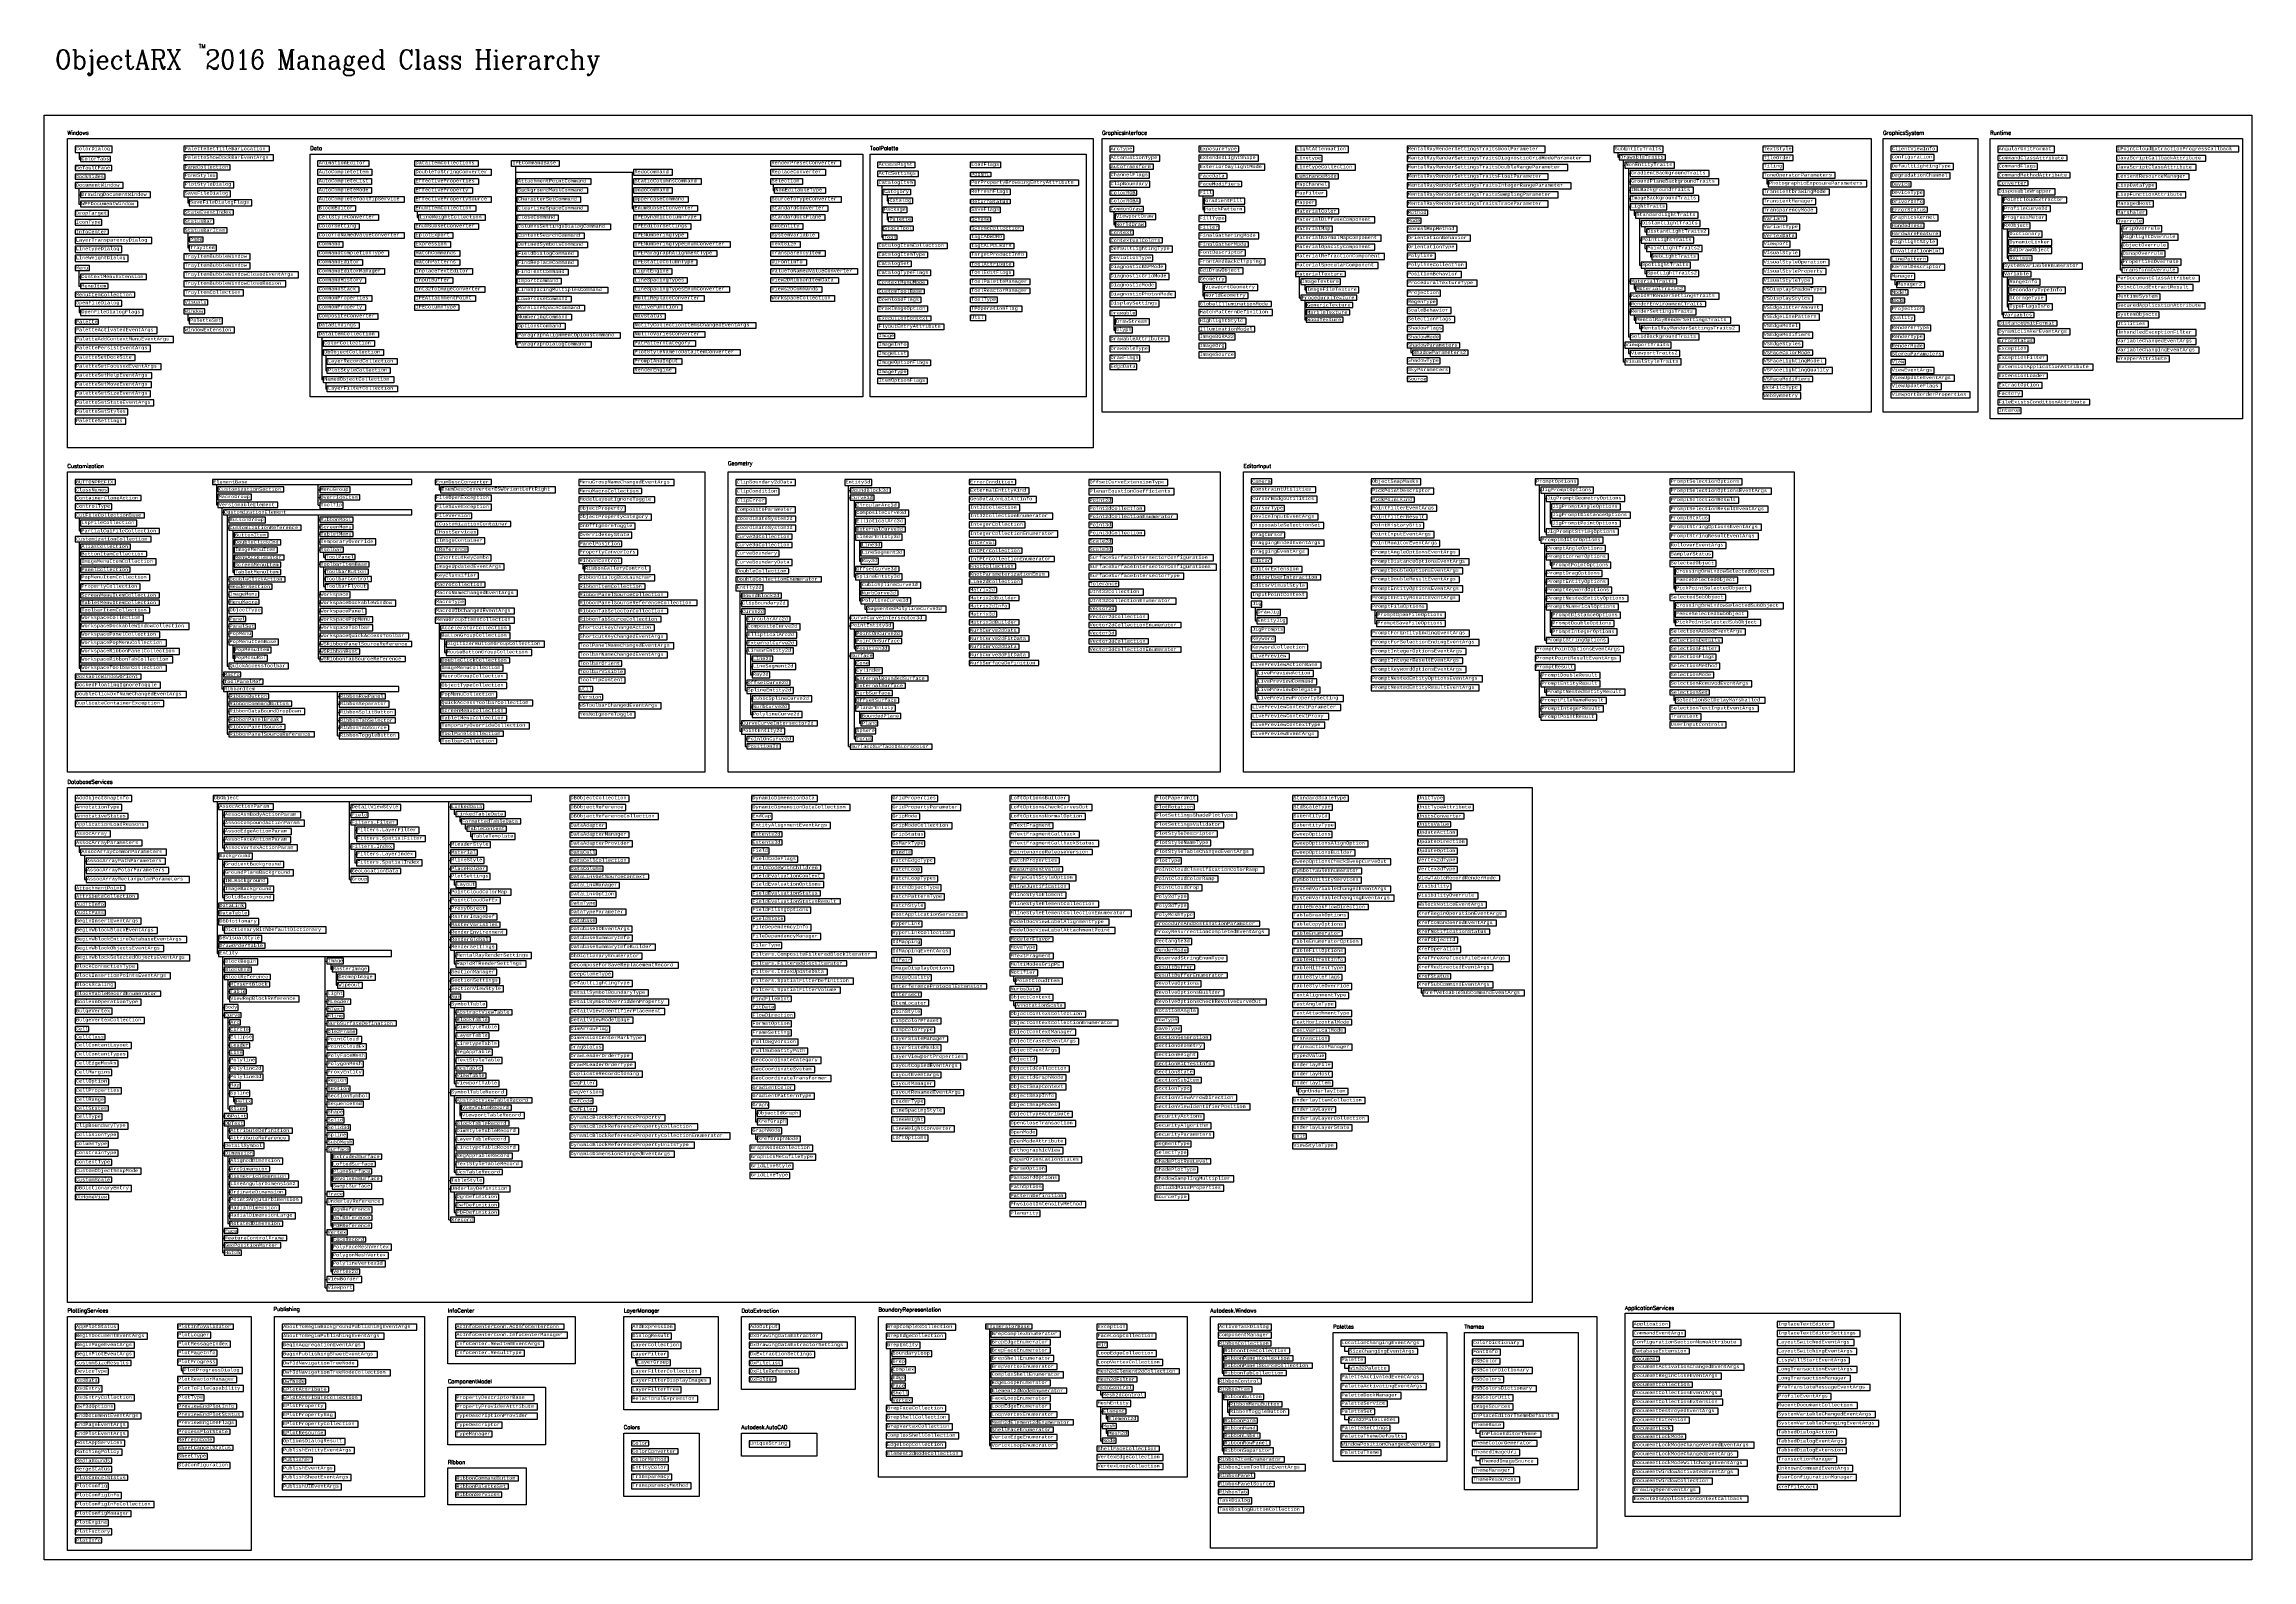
# Model space of a CAD drawing. Header units: inches. Extents: x 349 to 921, y -344 to 10.
# Drawn here: x 636.2 to 920.9, y -185.2 to 10.3 of the extents above; entities that cross this region are included whole.
import ezdxf
from ezdxf.enums import TextEntityAlignment as Align

# ---------------------------------------------------------------- set-up
doc = ezdxf.new("R2010")
doc.units = ezdxf.units.IN
doc.header["$MEASUREMENT"] = 0
for name, color, linetype in [('Managed classes', 3, 'Continuous'), ('ObjectARX 2009 Managed classes', 7, 'Continuous'), ('ObjectARX 2010 Managed classes', 7, 'Continuous')]:
    doc.layers.add(name, color=color, linetype=linetype)
doc.styles.add('Categories', font='romanc.shx', dxfattribs={"height": 0.5})
doc.styles.add('PureManaged', font='cour.ttf', dxfattribs={"height": 0.4})
doc.styles.get("Standard").update_dxf_attribs({"font": 'cour.ttf'})
doc.styles.add('Title', font='romanc.shx', dxfattribs={"width": 0.9})

msp = doc.modelspace()

# ---------------------------------------------------------------- linework, layer by layer
for p, q in [((640.73, -3.68), (640.73, -4.58)), ((640.73, -4.58), (640.93, -4.58)), ((697.02, -5.49), (697.02, -28.46)), ((839.17, -3.68), (839.17, -4.3)), ((839.17, -4.3), (839.37, -4.3)), ((839.87, -4.63), (839.87, -30.7)), ((839.87, -5.32), (840.07, -5.32)), ((640.72, -8.32), (640.72, -10.36)), ((712.26, -6.26), (697.02, -6.26)), ((697.02, -7.44), (697.22, -7.44)), ((712.06, -6.26), (712.06, -10.94)), ((712.06, -7.44), (712.26, -7.44)), ((730.23, -7.81), (730.23, -8.59)), ((744.24, -8), (744.24, -14.64)), ((840.57, -5.71), (840.57, -27.48)), ((840.57, -6.39), (840.77, -6.39)), ((840.57, -7.47), (840.77, -7.47)), ((858.38, -7.03), (858.38, -7.72)), ((858.38, -7.72), (858.58, -7.72)), ((640.72, -9.15), (640.92, -9.15)), ((640.72, -10.36), (640.92, -10.36)), ((654.75, -9.4), (654.75, -10.18)), ((654.75, -10.18), (654.95, -10.18)), ((684.33, -11.29), (684.33, -12.07)), ((697.02, -8.6), (697.22, -8.6)), ((697.02, -9.77), (697.22, -9.77)), ((697.02, -10.94), (697.22, -10.94)), ((712.06, -8.6), (712.26, -8.6)), ((712.06, -9.77), (712.26, -9.77)), ((712.06, -10.94), (712.26, -10.94)), ((730.23, -8.59), (730.43, -8.59)), ((744.24, -8.8), (744.44, -8.8)), ((744.24, -11.1), (744.44, -11.1)), ((744.94, -9.18), (744.94, -9.94)), ((744.94, -9.94), (745.14, -9.94)), ((774.16, -11.29), (774.16, -12.98)), ((785.65, -9.29), (785.65, -11.05)), ((785.65, -9.98), (785.85, -9.98)), ((785.65, -11.05), (785.85, -11.05)), ((840.57, -8.54), (840.77, -8.54)), ((840.57, -9.62), (840.77, -9.62)), ((840.57, -10.69), (840.77, -10.69)), ((841.27, -11.08), (841.27, -11.77)), ((888.68, -9.14), (888.68, -24.58)), ((888.68, -9.81), (888.88, -9.81)), ((888.68, -10.96), (888.88, -10.96)), ((654.75, -14.05), (654.75, -16)), ((684.33, -12.07), (684.53, -12.07)), ((697.02, -12.11), (697.22, -12.11)), ((697.02, -13.28), (697.22, -13.28)), ((744.24, -13.48), (744.44, -13.48)), ((744.94, -11.48), (744.94, -12.32)), ((744.94, -12.32), (745.14, -12.32)), ((774.16, -11.97), (774.36, -11.97)), ((774.16, -12.98), (774.36, -12.98)), ((841.27, -11.77), (841.47, -11.77)), ((841.97, -12.16), (841.97, -18.22)), ((841.97, -12.85), (842.17, -12.85)), ((842.67, -13.23), (842.67, -13.92)), ((842.67, -13.92), (842.87, -13.92)), ((888.68, -12.11), (888.88, -12.11)), ((888.68, -13.16), (888.88, -13.16)), ((889.38, -13.55), (889.38, -17.33)), ((903.98, -12.86), (903.98, -18.84)), ((903.98, -13.54), (904.18, -13.54)), ((654.75, -14.9), (654.95, -14.9)), ((654.75, -16), (654.95, -16)), ((697.02, -14.44), (697.22, -14.44)), ((697.02, -15.61), (697.22, -15.61)), ((697.02, -16.78), (697.22, -16.78)), ((744.24, -14.64), (744.44, -14.64)), ((841.97, -15), (842.17, -15)), ((842.67, -15.38), (842.67, -16.07)), ((842.67, -16.07), (842.87, -16.07)), ((843.37, -16.46), (843.37, -17.15)), ((889.38, -14.24), (889.58, -14.24)), ((889.38, -15.31), (889.58, -15.31)), ((889.38, -16.32), (889.58, -16.32)), ((903.98, -14.62), (904.18, -14.62)), ((903.98, -15.7), (904.18, -15.7)), ((903.98, -16.76), (904.18, -16.76)), ((640.72, -18.9), (640.72, -20.94)), ((640.72, -19.73), (640.92, -19.73)), ((697.02, -17.95), (697.22, -17.95)), ((697.02, -19.12), (697.22, -19.12)), ((798.1, -19.71), (798.1, -22.44)), ((841.97, -18.22), (842.17, -18.22)), ((842.67, -18.61), (842.67, -19.3)), ((842.67, -19.3), (842.87, -19.3)), ((843.37, -17.15), (843.57, -17.15)), ((888.68, -18.35), (888.88, -18.35)), ((888.68, -19.29), (888.88, -19.29)), ((889.38, -17.33), (889.58, -17.33)), ((889.38, -19.75), (889.38, -23.59)), ((903.98, -17.83), (904.18, -17.83)), ((903.98, -18.84), (904.18, -18.84)), ((640.72, -20.94), (640.92, -20.94)), ((697.02, -20.28), (697.22, -20.28)), ((697.02, -21.45), (697.22, -21.45)), ((697.02, -22.62), (697.22, -22.62)), ((785.65, -20.42), (785.65, -22.17)), ((785.65, -21.11), (785.85, -21.11)), ((785.65, -22.17), (785.85, -22.17)), ((798.1, -20.38), (798.3, -20.38)), ((798.1, -22.44), (798.3, -22.44)), ((798.8, -20.74), (798.8, -21.43)), ((798.8, -21.43), (799, -21.43)), ((798.8, -22.76), (798.8, -25.27)), ((840.57, -20.31), (840.77, -20.31)), ((840.57, -22.22), (840.77, -22.22)), ((841.27, -20.64), (841.27, -21.27)), ((841.27, -21.27), (841.47, -21.27)), ((874.9, -20.06), (874.9, -20.74)), ((874.9, -20.74), (875.1, -20.74)), ((889.38, -20.44), (889.58, -20.44)), ((889.38, -21.48), (889.58, -21.48)), ((889.38, -22.51), (889.58, -22.51)), ((640.73, -23.54), (640.73, -24.32)), ((640.73, -24.32), (640.93, -24.32)), ((654.75, -24.51), (654.75, -25.35)), ((654.75, -25.35), (654.95, -25.35)), ((697.02, -23.79), (697.22, -23.79)), ((697.02, -24.95), (697.22, -24.95)), ((774.16, -24.72), (774.16, -26.6)), ((774.16, -25.54), (774.36, -25.54)), ((798.8, -23.39), (799, -23.39)), ((798.8, -24.33), (799, -24.33)), ((798.8, -25.27), (799, -25.27)), ((840.57, -23.24), (840.77, -23.24)), ((840.57, -24.25), (840.77, -24.25)), ((841.27, -24.64), (841.27, -25.33)), ((841.27, -25.33), (841.47, -25.33)), ((888.68, -24.58), (888.88, -24.58)), ((889.38, -23.59), (889.58, -23.59)), ((672.04, -27.55), (672.04, -33)), ((672.04, -28.33), (672.24, -28.33)), ((697.02, -26.12), (697.22, -26.12)), ((697.02, -27.29), (697.22, -27.29)), ((697.02, -28.46), (697.22, -28.46)), ((774.16, -26.6), (774.36, -26.6)), ((840.57, -27.48), (840.77, -27.48)), ((841.97, -25.72), (841.97, -26.4)), ((841.97, -26.4), (842.17, -26.4)), ((672.04, -29.5), (672.24, -29.5)), ((672.54, -29.88), (672.54, -31.83)), ((672.54, -30.66), (672.74, -30.66)), ((812.49, -28.88), (812.49, -29.5)), ((812.49, -29.5), (812.69, -29.5)), ((839.87, -28.55), (840.07, -28.55)), ((839.87, -30.7), (840.07, -30.7)), ((840.57, -28.94), (840.57, -29.63)), ((840.57, -29.63), (840.77, -29.63)), ((672.04, -33), (672.24, -33)), ((672.54, -31.83), (672.74, -31.83)), ((672.54, -33.39), (672.54, -34.17)), ((672.54, -34.17), (672.74, -34.17)), ((658.44, -46.53), (658.44, -49.15)), ((658.44, -47.15), (658.64, -47.15)), ((658.44, -48.15), (658.64, -48.15)), ((671.56, -49.21), (671.56, -46.53)), ((671.56, -47.2), (671.76, -47.2)), ((671.56, -48.19), (671.76, -48.19)), ((687.16, -46.51), (687.16, -47.19)), ((687.16, -47.19), (687.36, -47.19)), ((739.97, -80.33), (739.97, -46.66)), ((739.97, -47.29), (740.17, -47.29)), ((739.97, -48.24), (740.17, -48.24)), ((829.03, -46.58), (829.03, -53.72)), ((829.03, -47.27), (829.23, -47.27)), ((829.73, -47.65), (829.73, -52.64)), ((829.73, -48.34), (829.93, -48.34)), ((640.73, -50.82), (640.73, -52.52)), ((658.44, -49.15), (658.64, -49.15)), ((659.14, -49.48), (659.14, -72.9)), ((659.14, -50.1), (659.34, -50.1)), ((659.84, -50.43), (659.84, -69.95)), ((659.84, -51.1), (660.04, -51.1)), ((671.56, -49.21), (671.76, -49.21)), ((671.56, -50.43), (671.56, -69.02)), ((671.56, -51.06), (671.76, -51.06)), ((740.67, -48.56), (740.67, -58.43)), ((740.67, -49.19), (740.87, -49.19)), ((740.67, -50.2), (740.87, -50.2)), ((830.43, -48.73), (830.43, -51.57)), ((830.43, -49.42), (830.63, -49.42)), ((830.43, -50.49), (830.63, -50.49)), ((640.73, -51.5), (640.93, -51.5)), ((640.73, -52.52), (640.93, -52.52)), ((640.73, -53.9), (640.73, -70.2)), ((659.84, -52.1), (660.04, -52.1)), ((660.54, -52.43), (660.54, -57.81)), ((660.54, -53.03), (660.74, -53.03)), ((660.54, -53.97), (660.74, -53.97)), ((671.56, -52), (671.76, -52)), ((671.56, -52.93), (671.76, -52.93)), ((671.56, -53.93), (671.76, -53.93)), ((740.67, -51.28), (740.87, -51.28)), ((740.67, -52.29), (740.87, -52.29)), ((740.67, -53.31), (740.87, -53.31)), ((741.37, -53.69), (741.37, -56.41)), ((829.03, -53.72), (829.23, -53.72)), ((829.73, -52.64), (829.93, -52.64)), ((830.43, -51.57), (830.63, -51.57)), ((640.73, -54.53), (640.93, -54.53)), ((640.73, -55.48), (640.93, -55.48)), ((640.73, -56.5), (640.93, -56.5)), ((660.54, -54.96), (660.74, -54.96)), ((660.54, -55.94), (660.74, -55.94)), ((660.54, -56.88), (660.74, -56.88)), ((671.56, -54.94), (671.76, -54.94)), ((671.56, -56.82), (671.76, -56.82)), ((672.26, -55.26), (672.26, -55.88)), ((672.26, -55.88), (672.46, -55.88)), ((705.68, -56.7), (705.68, -57.39)), ((741.37, -54.32), (741.57, -54.32)), ((741.37, -55.34), (741.57, -55.34)), ((741.37, -56.41), (741.57, -56.41)), ((791.91, -56.02), (791.91, -56.02)), ((829.73, -54.11), (829.73, -66.62)), ((829.73, -54.79), (829.93, -54.79)), ((829.73, -55.87), (829.93, -55.87)), ((830.43, -56.26), (830.43, -56.94)), ((640.73, -57.51), (640.93, -57.51)), ((640.73, -58.53), (640.93, -58.53)), ((640.73, -59.7), (640.93, -59.7)), ((659.84, -58.75), (660.04, -58.75)), ((659.84, -59.71), (660.04, -59.71)), ((660.54, -57.81), (660.74, -57.81)), ((672.26, -57.14), (672.26, -59.7)), ((672.26, -57.76), (672.46, -57.76)), ((672.26, -58.7), (672.46, -58.7)), ((672.26, -59.7), (672.46, -59.7)), ((705.68, -57.39), (705.88, -57.39)), ((740.67, -57.42), (740.87, -57.42)), ((740.67, -58.43), (740.87, -58.43)), ((741.37, -58.82), (741.37, -61.53)), ((741.37, -59.51), (741.57, -59.51)), ((829.73, -58.02), (829.93, -58.02)), ((829.73, -59.1), (829.93, -59.1)), ((830.43, -56.94), (830.63, -56.94)), ((846.39, -57.09), (846.39, -59.93)), ((846.39, -57.78), (846.59, -57.78)), ((846.39, -58.86), (846.59, -58.86)), ((640.73, -60.82), (640.93, -60.82)), ((640.73, -61.77), (640.93, -61.77)), ((659.84, -60.7), (660.04, -60.7)), ((659.84, -61.67), (660.04, -61.67)), ((671.56, -60.76), (671.76, -60.76)), ((671.56, -61.83), (671.76, -61.83)), ((725.94, -60.25), (725.94, -78.33)), ((725.94, -60.88), (726.14, -60.88)), ((725.94, -61.89), (726.14, -61.89)), ((741.37, -60.52), (741.57, -60.52)), ((741.37, -61.53), (741.57, -61.53)), ((742.07, -61.92), (742.07, -62.61)), ((742.07, -62.61), (742.27, -62.61)), ((792.41, -62.34), (792.41, -64.11)), ((829.73, -60.17), (829.93, -60.17)), ((829.73, -61.25), (829.93, -61.25)), ((829.73, -62.32), (829.93, -62.32)), ((846.39, -59.93), (846.59, -59.93)), ((846.39, -61.5), (846.39, -64.33)), ((846.39, -62.18), (846.59, -62.18)), ((640.73, -62.73), (640.93, -62.73)), ((640.73, -63.74), (640.93, -63.74)), ((640.73, -64.82), (640.93, -64.82)), ((659.84, -62.77), (660.04, -62.77)), ((659.84, -62.77), (660.04, -62.77)), ((659.84, -63.87), (660.04, -63.87)), ((659.84, -64.81), (660.04, -64.81)), ((671.56, -62.9), (671.76, -62.9)), ((671.56, -63.96), (671.76, -63.96)), ((671.56, -65.02), (671.76, -65.02)), ((687.16, -64.39), (687.16, -79.62)), ((687.16, -65.02), (687.36, -65.02)), ((725.94, -62.9), (726.14, -62.9)), ((726.64, -63.23), (726.64, -73.1)), ((726.64, -63.86), (726.84, -63.86)), ((726.64, -64.87), (726.84, -64.87)), ((739.97, -63.72), (740.17, -63.72)), ((739.97, -64.74), (740.17, -64.74)), ((740.67, -65.12), (740.67, -67.66)), ((792.41, -63.03), (792.61, -63.03)), ((792.41, -64.11), (792.61, -64.11)), ((807.86, -62.69), (807.86, -64.45)), ((807.86, -63.37), (808.06, -63.37)), ((807.86, -64.45), (808.06, -64.45)), ((830.43, -62.71), (830.43, -65.55)), ((830.43, -63.4), (830.63, -63.4)), ((830.43, -64.47), (830.63, -64.47)), ((846.39, -63.26), (846.59, -63.26)), ((846.39, -64.33), (846.59, -64.33)), ((640.73, -65.89), (640.93, -65.89)), ((640.73, -66.97), (640.93, -66.97)), ((640.73, -68.04), (640.93, -68.04)), ((659.84, -65.8), (660.04, -65.8)), ((659.84, -66.83), (660.04, -66.83)), ((660.54, -67.2), (660.54, -68.91)), ((660.54, -67.86), (660.74, -67.86)), ((671.56, -66.09), (671.76, -66.09)), ((671.56, -67.11), (671.76, -67.11)), ((671.56, -68.06), (671.76, -68.06)), ((687.16, -66.04), (687.36, -66.04)), ((687.86, -66.42), (687.86, -68.19)), ((687.86, -67.11), (688.06, -67.11)), ((687.86, -68.19), (688.06, -68.19)), ((726.64, -65.95), (726.84, -65.95)), ((726.64, -66.96), (726.84, -66.96)), ((726.64, -67.97), (726.84, -67.97)), ((740.67, -65.75), (740.87, -65.75)), ((740.67, -66.71), (740.87, -66.71)), ((740.67, -67.66), (740.87, -67.66)), ((829.73, -66.62), (829.93, -66.62)), ((830.43, -65.55), (830.63, -65.55)), ((640.73, -69.12), (640.93, -69.12)), ((640.73, -70.2), (640.93, -70.2)), ((659.14, -71.02), (659.34, -71.02)), ((659.84, -69.95), (660.04, -69.95)), ((660.54, -68.91), (660.74, -68.91)), ((671.56, -69.02), (671.76, -69.02)), ((687.16, -69.2), (687.36, -69.2)), ((687.16, -70.22), (687.36, -70.22)), ((727.34, -68.36), (727.34, -71.08)), ((727.34, -68.99), (727.54, -68.99)), ((727.34, -70), (727.54, -70)), ((727.34, -71.08), (727.54, -71.08)), ((739.97, -68.61), (740.17, -68.61)), ((740.67, -68.93), (740.67, -79.31)), ((740.67, -69.54), (740.87, -69.54)), ((740.67, -70.54), (740.87, -70.54)), ((792.41, -70.21), (792.41, -74.12)), ((792.41, -70.89), (792.61, -70.89)), ((829.03, -70.49), (829.03, -76.52)), ((829.03, -71.17), (829.23, -71.17)), ((659.14, -71.95), (659.34, -71.95)), ((659.14, -72.9), (659.34, -72.9)), ((659.84, -73.22), (659.84, -78.74)), ((659.84, -73.85), (660.04, -73.85)), ((674.08, -78.93), (674.08, -73.22)), ((674.08, -73.85), (674.28, -73.85)), ((687.16, -71.29), (687.36, -71.29)), ((687.16, -72.47), (687.36, -72.47)), ((687.16, -73.64), (687.36, -73.64)), ((726.64, -72.09), (726.84, -72.09)), ((726.64, -73.1), (726.84, -73.1)), ((727.34, -73.49), (727.34, -76.2)), ((740.67, -71.54), (740.87, -71.54)), ((740.67, -72.48), (740.87, -72.48)), ((740.67, -73.42), (740.87, -73.42)), ((792.41, -71.97), (792.61, -71.97)), ((792.41, -73.04), (792.61, -73.04)), ((829.03, -72.23), (829.23, -72.23)), ((829.73, -72.62), (829.73, -73.31)), ((829.73, -73.31), (829.93, -73.31)), ((846.39, -73.67), (846.39, -74.36)), ((659.84, -74.8), (660.04, -74.8)), ((659.84, -75.82), (660.04, -75.82)), ((659.84, -76.83), (660.04, -76.83)), ((674.08, -74.87), (674.28, -74.87)), ((674.08, -75.94), (674.28, -75.94)), ((687.16, -74.69), (687.36, -74.69)), ((687.16, -75.68), (687.36, -75.68)), ((687.16, -76.64), (687.36, -76.64)), ((727.34, -74.18), (727.54, -74.18)), ((727.34, -75.19), (727.54, -75.19)), ((727.34, -76.2), (727.54, -76.2)), ((740.67, -74.36), (740.87, -74.36)), ((740.67, -75.37), (740.87, -75.37)), ((741.37, -75.76), (741.37, -77.32)), ((741.37, -76.38), (741.57, -76.38)), ((792.41, -74.12), (792.61, -74.12)), ((829.03, -74.38), (829.23, -74.38)), ((829.03, -75.45), (829.23, -75.45)), ((829.03, -76.52), (829.23, -76.52)), ((846.39, -74.36), (846.59, -74.36)), ((659.84, -77.79), (660.04, -77.79)), ((659.84, -78.74), (660.04, -78.74)), ((674.08, -76.96), (674.28, -76.96)), ((674.08, -77.91), (674.28, -77.91)), ((674.08, -78.93), (674.28, -78.93)), ((687.16, -77.65), (687.36, -77.65)), ((687.16, -78.67), (687.36, -78.67)), ((687.16, -79.62), (687.36, -79.62)), ((725.94, -77.32), (726.14, -77.32)), ((725.94, -78.33), (726.14, -78.33)), ((726.64, -78.72), (726.64, -80.3)), ((726.64, -79.34), (726.84, -79.34)), ((740.67, -78.32), (740.87, -78.32)), ((740.67, -79.31), (740.87, -79.31)), ((741.37, -77.32), (741.57, -77.32)), ((726.64, -80.3), (726.84, -80.3)), ((739.97, -80.33), (740.17, -80.33)), ((658.53, -87.4), (658.53, -107.01)), ((658.53, -88.08), (658.73, -88.08)), ((675.59, -97.46), (675.59, -87.4)), ((675.59, -88.17), (675.79, -88.17)), ((688.42, -141.37), (688.42, -87.4)), ((688.42, -88.08), (688.62, -88.08)), ((659.23, -88.46), (659.25, -93.41)), ((659.23, -89.15), (659.43, -89.15)), ((659.23, -90.22), (659.43, -90.22)), ((675.59, -89.16), (675.79, -89.16)), ((675.59, -90.11), (675.79, -90.11)), ((676.29, -90.44), (676.29, -92.2)), ((689.12, -88.41), (689.12, -89.03)), ((689.12, -89.03), (689.32, -89.03)), ((689.82, -89.36), (689.82, -89.98)), ((689.82, -89.98), (690.02, -89.98)), ((690.52, -90.3), (690.52, -90.92)), ((690.52, -90.92), (690.72, -90.92)), ((640.73, -93.15), (640.73, -93.94)), ((640.73, -93.94), (640.93, -93.94)), ((659.23, -91.28), (659.43, -91.28)), ((659.23, -92.34), (659.43, -92.34)), ((659.25, -93.41), (659.45, -93.41)), ((675.59, -93.22), (675.79, -93.22)), ((676.29, -91.13), (676.49, -91.13)), ((676.29, -92.2), (676.49, -92.2)), ((676.29, -93.55), (676.29, -95.31)), ((688.42, -92.98), (688.62, -92.98)), ((691.22, -91.24), (691.22, -91.92)), ((691.22, -91.92), (691.42, -91.92)), ((641.43, -94.33), (641.43, -97.47)), ((641.43, -95.12), (641.63, -95.12)), ((641.43, -96.29), (641.63, -96.29)), ((658.53, -94.47), (658.73, -94.47)), ((659.23, -94.85), (659.23, -99.79)), ((659.23, -95.54), (659.43, -95.54)), ((659.23, -96.61), (659.43, -96.61)), ((675.59, -96.37), (675.79, -96.37)), ((676.29, -94.23), (676.49, -94.23)), ((676.29, -95.31), (676.49, -95.31)), ((688.42, -93.99), (688.62, -93.99)), ((688.42, -95.01), (688.62, -95.01)), ((688.42, -96.08), (688.62, -96.08)), ((641.43, -97.47), (641.63, -97.47)), ((659.23, -97.67), (659.43, -97.67)), ((659.23, -98.73), (659.43, -98.73)), ((675.59, -97.46), (675.79, -97.46)), ((688.42, -97.09), (688.62, -97.09)), ((688.42, -99.13), (688.62, -99.13)), ((689.12, -97.48), (689.12, -98.14)), ((689.12, -98.14), (689.32, -98.14)), ((658.53, -100.85), (658.73, -100.85)), ((658.53, -101.8), (658.73, -101.8)), ((659.23, -99.79), (659.43, -99.79)), ((688.42, -100.18), (688.62, -100.18)), ((688.42, -101.23), (688.62, -101.23)), ((688.42, -102.3), (688.62, -102.3)), ((658.53, -102.91), (658.73, -102.91)), ((658.53, -105.06), (658.73, -105.06)), ((659.23, -103.3), (659.23, -103.99)), ((659.23, -103.99), (659.43, -103.99)), ((688.42, -103.31), (688.62, -103.31)), ((688.42, -104.26), (688.62, -104.26)), ((688.42, -105.21), (688.62, -105.21)), ((658.53, -106), (658.73, -106)), ((658.53, -107.01), (658.73, -107.01)), ((659.23, -107.4), (659.23, -145.6)), ((659.23, -108.09), (659.43, -108.09)), ((672.48, -150.16), (672.48, -107.4)), ((672.48, -108.01), (672.68, -108.01)), ((688.42, -106.22), (688.62, -106.22)), ((689.12, -106.61), (689.12, -108.37)), ((689.12, -107.3), (689.32, -107.3)), ((659.23, -109.1), (659.43, -109.1)), ((659.23, -110.04), (659.43, -110.04)), ((659.93, -110.36), (659.93, -112.87)), ((659.93, -110.98), (660.13, -110.98)), ((673.18, -108.37), (673.18, -109.04)), ((673.18, -109.04), (673.38, -109.04)), ((673.88, -109.4), (673.88, -111.1)), ((673.88, -110.07), (674.08, -110.07)), ((688.42, -109.45), (688.62, -109.45)), ((688.42, -110.53), (688.62, -110.53)), ((689.12, -108.37), (689.32, -108.37)), ((761.26, -109.9), (761.26, -110.59)), ((761.26, -110.59), (761.46, -110.59)), ((659.93, -111.92), (660.13, -111.92)), ((659.93, -112.87), (660.13, -112.87)), ((672.48, -112.22), (672.68, -112.22)), ((672.48, -113.23), (672.68, -113.23)), ((673.88, -111.1), (674.08, -111.1)), ((688.42, -111.6), (688.62, -111.6)), ((688.42, -112.59), (688.62, -112.59)), ((688.42, -113.59), (688.62, -113.59)), ((761.26, -113.09), (761.26, -113.72)), ((761.26, -113.72), (761.46, -113.72)), ((813.82, -111.43), (813.82, -112.11)), ((813.82, -112.11), (814.02, -112.11)), ((659.23, -113.99), (659.43, -113.99)), ((659.23, -114.98), (659.43, -114.98)), ((659.93, -115.29), (659.93, -127.04)), ((659.93, -115.89), (660.13, -115.89)), ((672.48, -114.16), (672.68, -114.16)), ((672.48, -115.09), (672.68, -115.09)), ((672.48, -116.04), (672.68, -116.04)), ((689.12, -113.97), (689.12, -123.78)), ((689.12, -114.59), (689.32, -114.59)), ((689.12, -115.54), (689.32, -115.54)), ((689.12, -116.55), (689.32, -116.55)), ((659.93, -116.83), (660.13, -116.83)), ((659.93, -117.84), (660.13, -117.84)), ((659.93, -118.85), (660.13, -118.85)), ((672.48, -117.1), (672.68, -117.1)), ((672.48, -118.11), (672.68, -118.11)), ((672.48, -119.06), (672.68, -119.06)), ((689.12, -117.62), (689.32, -117.62)), ((689.12, -118.69), (689.32, -118.69)), ((659.93, -119.8), (660.13, -119.8)), ((659.93, -120.81), (660.13, -120.81)), ((659.93, -121.89), (660.13, -121.89)), ((672.48, -120.23), (672.68, -120.23)), ((672.48, -121.29), (672.68, -121.29)), ((672.48, -122.36), (672.68, -122.36)), ((689.12, -119.75), (689.32, -119.75)), ((689.12, -120.81), (689.32, -120.81)), ((689.12, -121.82), (689.32, -121.82)), ((659.93, -122.96), (660.13, -122.96)), ((659.93, -124.02), (660.13, -124.02)), ((659.93, -125.07), (660.13, -125.07)), ((672.48, -123.44), (672.68, -123.44)), ((672.48, -124.45), (672.68, -124.45)), ((688.42, -124.95), (688.62, -124.95)), ((689.12, -122.76), (689.32, -122.76)), ((689.12, -123.78), (689.32, -123.78)), ((797.73, -124.14), (797.73, -124.82)), ((797.73, -124.82), (797.93, -124.82)), ((659.23, -127.99), (659.43, -127.99)), ((659.93, -127.04), (660.13, -127.04)), ((660.63, -125.46), (660.63, -126.09)), ((660.63, -126.09), (660.83, -126.09)), ((672.48, -125.43), (672.68, -125.43)), ((672.48, -126.44), (672.68, -126.44)), ((672.48, -127.5), (672.68, -127.5)), ((689.12, -125.33), (689.12, -135.21)), ((689.12, -125.95), (689.32, -125.95)), ((689.82, -126.28), (689.82, -127.92)), ((689.82, -126.91), (690.02, -126.91)), ((689.82, -127.92), (690.02, -127.92)), ((727.97, -126.97), (727.97, -128.72)), ((727.97, -127.66), (728.17, -127.66)), ((659.23, -128.93), (659.43, -128.93)), ((659.93, -129.23), (659.93, -130.82)), ((659.93, -129.86), (660.13, -129.86)), ((659.93, -130.82), (660.13, -130.82)), ((672.48, -128.51), (672.68, -128.51)), ((672.48, -129.46), (672.68, -129.46)), ((672.48, -130.42), (672.68, -130.42)), ((689.12, -128.93), (689.32, -128.93)), ((689.12, -129.94), (689.32, -129.94)), ((727.97, -128.72), (728.17, -128.72)), ((727.97, -130.27), (727.97, -130.95)), ((727.97, -130.95), (728.17, -130.95)), ((659.23, -131.79), (659.43, -131.79)), ((659.23, -132.79), (659.43, -132.79)), ((659.93, -133.11), (659.93, -141.86)), ((659.93, -133.8), (660.13, -133.8)), ((672.48, -131.35), (672.68, -131.35)), ((672.48, -132.29), (672.68, -132.29)), ((673.18, -132.61), (673.18, -137.05)), ((673.18, -133.23), (673.38, -133.23)), ((689.12, -131.01), (689.32, -131.01)), ((689.12, -132.08), (689.32, -132.08)), ((689.12, -133.14), (689.32, -133.14)), ((659.93, -134.82), (660.13, -134.82)), ((659.93, -135.77), (660.13, -135.77)), ((673.18, -134.17), (673.38, -134.17)), ((673.18, -135.11), (673.38, -135.11)), ((673.18, -136.05), (673.38, -136.05)), ((688.42, -136.31), (688.62, -136.31)), ((689.12, -134.2), (689.32, -134.2)), ((689.12, -135.21), (689.32, -135.21)), ((659.93, -136.79), (660.13, -136.79)), ((659.93, -137.8), (660.13, -137.8)), ((659.93, -138.82), (660.13, -138.82)), ((672.48, -138.04), (672.68, -138.04)), ((672.48, -139.03), (672.68, -139.03)), ((673.18, -137.05), (673.38, -137.05)), ((673.18, -139.41), (673.18, -142.13)), ((688.42, -137.37), (688.62, -137.37)), ((689.12, -137.76), (689.12, -140.42)), ((689.12, -138.45), (689.32, -138.45)), ((689.12, -139.46), (689.32, -139.46)), ((659.93, -139.83), (660.13, -139.83)), ((659.93, -140.85), (660.13, -140.85)), ((659.93, -141.86), (660.13, -141.86)), ((673.18, -140.09), (673.38, -140.09)), ((673.18, -141.09), (673.38, -141.09)), ((673.18, -142.13), (673.38, -142.13)), ((688.42, -141.37), (688.62, -141.37)), ((689.12, -140.42), (689.32, -140.42)), ((659.23, -142.79), (659.43, -142.79)), ((659.23, -143.72), (659.43, -143.72)), ((659.23, -144.66), (659.43, -144.66)), ((672.48, -142.98), (672.68, -142.98)), ((673.18, -143.29), (673.18, -148.05)), ((673.18, -143.91), (673.38, -143.91)), ((673.18, -144.91), (673.38, -144.91)), ((659.23, -145.6), (659.43, -145.6)), ((673.18, -145.97), (673.38, -145.97)), ((673.18, -147.04), (673.38, -147.04)), ((673.18, -148.05), (673.38, -148.05)), ((672.48, -149.06), (672.68, -149.06)), ((672.48, -150.16), (672.68, -150.16)), ((758.13, -155.43), (758.13, -170.5)), ((758.13, -156.12), (758.33, -156.12)), ((712.48, -159.12), (712.48, -159.8)), ((745.33, -157.95), (745.33, -164.62)), ((745.33, -158.63), (745.53, -158.63)), ((758.13, -157.18), (758.33, -157.18)), ((758.13, -158.22), (758.33, -158.22)), ((758.13, -159.27), (758.33, -159.27)), ((788.14, -157.64), (788.14, -161.14)), ((788.14, -158.27), (788.34, -158.27)), ((788.14, -159.23), (788.34, -159.23)), ((803.95, -158.35), (803.95, -157.65)), ((804.45, -158.35), (803.95, -158.35)), ((653.91, -160.12), (653.91, -160.81)), ((653.91, -160.81), (654.11, -160.81)), ((712.48, -159.8), (712.68, -159.8)), ((745.33, -159.68), (745.53, -159.68)), ((745.33, -160.72), (745.53, -160.72)), ((745.33, -161.78), (745.53, -161.78)), ((758.13, -160.32), (758.33, -160.32)), ((758.13, -161.36), (758.33, -161.36)), ((788.14, -160.18), (788.34, -160.18)), ((788.14, -161.14), (788.34, -161.14)), ((803.95, -160.54), (803.95, -159.84)), ((804.45, -160.54), (803.95, -160.54)), ((745.33, -162.77), (745.53, -162.77)), ((745.33, -163.7), (745.53, -163.7)), ((745.33, -164.62), (745.53, -164.62)), ((758.13, -162.42), (758.33, -162.42)), ((758.13, -163.43), (758.33, -163.43)), ((758.13, -164.42), (758.33, -164.42)), ((772.48, -163.33), (772.48, -163.95)), ((772.48, -163.95), (772.68, -163.95)), ((788.14, -163.57), (788.14, -171.16)), ((788.14, -164.2), (788.34, -164.2)), ((788.84, -164.53), (788.84, -166.17)), ((758.13, -165.47), (758.33, -165.47)), ((758.13, -166.51), (758.33, -166.51)), ((758.13, -167.5), (758.33, -167.5)), ((772.48, -165.46), (772.48, -169.86)), ((772.48, -166.08), (772.68, -166.08)), ((772.48, -167.97), (772.68, -167.97)), ((773.18, -166.4), (773.18, -167.02)), ((773.18, -167.02), (773.38, -167.02)), ((788.14, -167.28), (788.34, -167.28)), ((788.84, -165.15), (789.04, -165.15)), ((788.84, -166.17), (789.04, -166.17)), ((803.95, -167.18), (803.95, -166.48)), ((804.45, -167.18), (803.95, -167.18)), ((758.13, -168.45), (758.33, -168.45)), ((758.13, -169.45), (758.33, -169.45)), ((758.13, -170.5), (758.33, -170.5)), ((772.48, -169.86), (772.68, -169.86)), ((773.18, -168.29), (773.18, -168.91)), ((773.18, -168.91), (773.38, -168.91)), ((788.14, -168.24), (788.34, -168.24)), ((788.14, -169.19), (788.34, -169.19)), ((788.14, -170.15), (788.34, -170.15)), ((820.9, -168.92), (820.9, -168.23)), ((821.4, -168.92), (820.9, -168.92)), ((788.14, -171.16), (788.34, -171.16)), ((820.9, -172.45), (820.9, -171.75)), ((821.4, -172.45), (820.9, -172.45))]:
    msp.add_line(p, q)
for points in [[(636.23, 1.1), (920.94, 1.1), (920.94, -185.23), (636.23, -185.23)], [(639.23, -1.9), (771.5, -1.9), (771.5, -41.79), (639.23, -41.79)], [(772.66, -1.9), (871.83, -1.9), (871.83, -37.18), (772.66, -37.18)], [(873.4, -1.9), (885.61, -1.9), (885.61, -37.18), (873.4, -37.18)], [(887.18, -1.9), (919.74, -1.9), (919.74, -38.05), (887.18, -38.05)], [(640.22, -5.36), (640.22, -6), (644.94, -6), (644.94, -5.36)], [(640.23, -2.9), (640.23, -3.68), (644.98, -3.68), (644.98, -2.9)], [(640.93, -4.2), (640.93, -4.84), (644.8, -4.84), (644.8, -4.2)], [(654.25, -2.9), (654.25, -3.55), (665.27, -3.55), (665.27, -2.9)], [(654.25, -4.01), (654.25, -4.75), (665.79, -4.75), (665.79, -4.01)], [(654.25, -5.27), (654.25, -5.92), (660.23, -5.92), (660.23, -5.27)], [(670.54, -3.9), (741.81, -3.9), (741.81, -35.21), (670.54, -35.21)], [(671.54, -5.49), (671.54, -4.71), (678.12, -4.71), (678.12, -5.49)], [(684.03, -5.49), (684.03, -4.71), (692.19, -4.71), (692.19, -5.49)], [(696.52, -5.49), (696.52, -4.71), (702.66, -4.71), (702.66, -5.49)], [(729.93, -5.49), (729.93, -4.71), (738.92, -4.71), (738.92, -5.49)], [(742.74, -3.9), (770.63, -3.9), (770.63, -35.21), (742.74, -35.21)], [(743.74, -5.68), (743.74, -4.9), (748.51, -4.9), (748.51, -5.68)], [(755.68, -5.68), (755.68, -4.91), (759.55, -4.91), (759.55, -5.68)], [(773.66, -2.9), (773.66, -3.63), (776.74, -3.63), (776.74, -2.9)], [(773.66, -4.03), (773.66, -4.81), (780.1, -4.81), (780.1, -4.03)], [(773.66, -5.21), (773.66, -5.85), (779.31, -5.85), (779.31, -5.21)], [(785.15, -2.9), (785.15, -3.63), (790.31, -3.63), (790.31, -2.9)], [(785.15, -4.03), (785.15, -4.81), (792.83, -4.81), (792.83, -4.03)], [(785.15, -5.21), (785.15, -5.98), (793.67, -5.98), (793.67, -5.21)], [(797.6, -2.9), (797.6, -3.68), (804.44, -3.68), (804.44, -2.9)], [(797.6, -4.1), (797.6, -4.88), (801.06, -4.88), (801.06, -4.1)], [(797.6, -5.23), (797.6, -5.99), (805.35, -5.99), (805.35, -5.23)], [(811.99, -2.9), (811.99, -3.68), (829.79, -3.68), (829.79, -2.9)], [(811.99, -4.08), (811.99, -4.85), (835.67, -4.85), (835.67, -4.08)], [(811.99, -5.25), (811.99, -6.03), (832.73, -6.03), (832.73, -5.25)], [(838.67, -2.9), (838.67, -3.68), (845.04, -3.68), (845.04, -2.9)], [(839.37, -3.98), (839.37, -4.63), (845.33, -4.63), (845.33, -3.98)], [(840.07, -4.93), (840.07, -5.71), (846.48, -5.71), (846.48, -4.93)], [(857.88, -2.9), (857.88, -3.66), (861.76, -3.66), (861.76, -2.9)], [(857.88, -4.06), (857.88, -4.72), (861.77, -4.72), (861.77, -4.06)], [(857.88, -5.12), (857.88, -5.89), (860.53, -5.89), (860.53, -5.12)], [(874.4, -2.9), (874.4, -3.55), (880.39, -3.55), (880.39, -2.9)], [(874.4, -3.95), (874.4, -4.73), (879.98, -4.73), (879.98, -3.95)], [(874.4, -5.13), (874.4, -5.91), (882.48, -5.91), (882.48, -5.13)], [(888.18, -2.9), (888.18, -3.68), (895.47, -3.68), (895.47, -2.9)], [(888.18, -4.08), (888.18, -4.73), (897.11, -4.73), (897.11, -4.08)], [(888.18, -5.13), (888.18, -5.89), (893.31, -5.89), (893.31, -5.13)], [(903.48, -2.9), (903.48, -3.63), (919.27, -3.63), (919.27, -2.9)], [(903.48, -4.08), (903.48, -4.81), (915.01, -4.81), (915.01, -4.08)], [(903.48, -5.25), (903.48, -5.99), (913.75, -5.99), (913.75, -5.25)], [(640.22, -6.5), (640.22, -7.16), (644.08, -7.16), (644.08, -6.5)], [(640.23, -7.59), (640.23, -8.32), (646.4, -8.32), (646.4, -7.59)], [(654.25, -6.32), (654.25, -7.08), (658.52, -7.08), (658.52, -6.32)], [(654.25, -7.47), (654.25, -8.24), (660.67, -8.24), (660.67, -7.47)], [(671.54, -6.65), (671.54, -5.87), (678.48, -5.87), (678.48, -6.65)], [(671.54, -7.81), (671.54, -7.04), (678.43, -7.04), (678.43, -7.81)], [(671.54, -8.97), (671.54, -8.2), (678.43, -8.2), (678.43, -8.97)], [(684.03, -6.65), (684.03, -5.87), (693.88, -5.87), (693.88, -6.65)], [(684.03, -7.81), (684.03, -7.04), (692.24, -7.04), (692.24, -7.81)], [(684.03, -8.97), (684.03, -8.2), (691.46, -8.2), (691.46, -8.97)], [(697.22, -7.82), (697.22, -7.05), (706.72, -7.05), (706.72, -7.82)], [(697.22, -8.99), (697.22, -8.22), (706.3, -8.22), (706.3, -8.99)], [(712.26, -6.65), (712.26, -5.87), (717.21, -5.87), (717.21, -6.65)], [(712.26, -7.81), (712.26, -7.04), (720.97, -7.04), (720.97, -7.81)], [(712.26, -8.97), (712.26, -8.2), (717.23, -8.2), (717.23, -8.97)], [(729.93, -6.65), (729.93, -5.87), (737, -5.87), (737, -6.65)], [(729.93, -7.81), (729.93, -7.04), (734.04, -7.04), (734.04, -7.81)], [(730.43, -8.98), (730.43, -8.2), (737, -8.2), (737, -8.98)], [(743.74, -6.84), (743.74, -6.06), (748.96, -6.06), (748.96, -6.84)], [(743.74, -8), (743.74, -7.24), (748.52, -7.24), (748.52, -8)], [(744.44, -9.16), (744.44, -8.42), (747.94, -8.42), (747.94, -9.16)], [(755.68, -6.84), (755.68, -6.22), (758.3, -6.22), (758.3, -6.84)], [(755.68, -8), (755.68, -7.22), (769.63, -7.22), (769.63, -8)], [(755.68, -9.16), (755.68, -8.4), (760.82, -8.4), (760.82, -9.16)], [(773.66, -6.25), (773.66, -7.01), (778.79, -7.01), (778.79, -6.25)], [(773.66, -7.41), (773.66, -8.18), (778.84, -8.18), (778.84, -7.41)], [(785.15, -6.4), (785.15, -7.06), (788.79, -7.06), (788.79, -6.4)], [(785.15, -7.44), (785.15, -8.09), (790.69, -8.09), (790.69, -7.44)], [(797.6, -6.44), (797.6, -7.09), (803.16, -7.09), (803.16, -6.44)], [(797.6, -7.49), (797.6, -8.25), (801.93, -8.25), (801.93, -7.49)], [(811.99, -6.43), (811.99, -7.2), (830.21, -7.2), (830.21, -6.43)], [(811.99, -7.6), (811.99, -8.38), (833.15, -8.38), (833.15, -7.6)], [(840.77, -6.01), (840.77, -6.78), (850.94, -6.78), (850.94, -6.01)], [(840.77, -7.08), (840.77, -7.86), (852.2, -7.86), (852.2, -7.08)], [(840.77, -8.16), (840.77, -8.93), (848.95, -8.93), (848.95, -8.16)], [(857.88, -6.29), (857.88, -7.03), (867.21, -7.03), (867.21, -6.29)], [(857.88, -8.41), (857.88, -9.15), (866.49, -9.15), (866.49, -8.41)], [(858.58, -7.33), (858.58, -8.11), (871.31, -8.11), (871.31, -7.33)], [(874.4, -6.31), (874.4, -7.08), (882.05, -7.08), (882.05, -6.31)], [(874.4, -7.48), (874.4, -8.14), (877.01, -8.14), (877.01, -7.48)], [(874.4, -8.54), (874.4, -9.31), (878.69, -9.31), (878.69, -8.54)], [(888.18, -6.29), (888.18, -6.95), (897.53, -6.95), (897.53, -6.29)], [(888.18, -7.35), (888.18, -7.97), (892.08, -7.97), (892.08, -7.35)], [(888.18, -8.37), (888.18, -9.14), (895.57, -9.14), (895.57, -8.37)], [(903.48, -6.43), (903.48, -7.2), (912.84, -7.2), (912.84, -6.43)], [(903.48, -7.6), (903.48, -8.38), (908.63, -8.38), (908.63, -7.6)], [(640.22, -11.2), (640.22, -11.93), (644.52, -11.93), (644.52, -11.2)], [(640.92, -8.79), (640.92, -9.52), (649.94, -9.52), (649.94, -8.79)], [(640.92, -9.99), (640.92, -10.72), (648.33, -10.72), (648.33, -9.99)], [(654.25, -8.63), (654.25, -9.4), (660.24, -9.4), (660.24, -8.63)], [(654.25, -11.09), (654.25, -11.73), (660.66, -11.73), (660.66, -11.09)], [(654.95, -9.79), (654.95, -10.57), (663, -10.57), (663, -9.79)], [(671.54, -10.13), (671.54, -9.36), (682.64, -9.36), (682.64, -10.13)], [(671.54, -11.29), (671.54, -10.52), (676.4, -10.52), (676.4, -11.29)], [(684.03, -10.13), (684.03, -9.36), (693.88, -9.36), (693.88, -10.13)], [(684.03, -11.29), (684.03, -10.52), (691.88, -10.52), (691.88, -11.29)], [(697.22, -10.16), (697.22, -9.38), (705.4, -9.38), (705.4, -10.16)], [(697.22, -11.33), (697.22, -10.55), (706.33, -10.55), (706.33, -11.33)], [(712.26, -10.13), (712.26, -9.36), (719.3, -9.36), (719.3, -10.13)], [(712.26, -11.29), (712.26, -10.52), (720.48, -10.52), (720.48, -11.29)], [(729.93, -10.13), (729.93, -9.36), (739.03, -9.36), (739.03, -10.13)], [(729.93, -11.29), (729.93, -10.52), (737.3, -10.52), (737.3, -11.29)], [(744.44, -11.48), (744.44, -10.72), (747.47, -10.72), (747.47, -11.48)], [(745.14, -10.32), (745.14, -9.56), (748.21, -9.56), (748.21, -10.32)], [(755.68, -10.32), (755.68, -9.7), (760.82, -9.7), (760.82, -10.32)], [(755.68, -11.48), (755.68, -10.72), (759.53, -10.72), (759.53, -11.48)], [(773.66, -8.58), (773.66, -9.22), (777.14, -9.22), (777.14, -8.58)], [(773.66, -9.62), (773.66, -10.26), (777.59, -10.26), (777.59, -9.62)], [(773.66, -10.66), (773.66, -11.29), (778, -11.29), (778, -10.66)], [(785.15, -8.55), (785.15, -9.29), (787.03, -9.29), (787.03, -8.55)], [(785.85, -9.59), (785.85, -10.37), (791.06, -10.37), (791.06, -9.59)], [(785.85, -10.67), (785.85, -11.43), (791.08, -11.43), (791.08, -10.67)], [(797.6, -8.6), (797.6, -9.37), (801.64, -9.37), (801.64, -8.6)], [(797.6, -9.82), (797.6, -10.55), (800.27, -10.55), (800.27, -9.82)], [(797.6, -10.95), (797.6, -11.6), (803.21, -11.6), (803.21, -10.95)], [(811.99, -8.78), (811.99, -9.55), (831.47, -9.55), (831.47, -8.78)], [(811.99, -9.95), (811.99, -10.73), (830.21, -10.73), (830.21, -9.95)], [(811.99, -11.13), (811.99, -11.77), (814.69, -11.77), (814.69, -11.13)], [(840.77, -9.23), (840.77, -10.01), (849.64, -10.01), (849.64, -9.23)], [(840.77, -10.31), (840.77, -11.08), (845.48, -11.08), (845.48, -10.31)], [(841.47, -11.38), (841.47, -12.16), (849.52, -12.16), (849.52, -11.38)], [(857.88, -9.63), (857.88, -10.4), (864.72, -10.4), (864.72, -9.63)], [(857.88, -10.78), (857.88, -11.52), (864.84, -11.52), (864.84, -10.78)], [(874.4, -9.71), (874.4, -10.37), (878.7, -10.37), (878.7, -9.71)], [(874.4, -10.77), (874.4, -11.39), (879.12, -11.39), (879.12, -10.77)], [(888.88, -9.44), (888.88, -10.17), (897.07, -10.17), (897.07, -9.44)], [(888.88, -10.59), (888.88, -11.32), (894.98, -11.32), (894.98, -10.59)], [(903.48, -8.78), (903.48, -9.55), (912.41, -9.55), (912.41, -8.78)], [(903.48, -9.95), (903.48, -10.71), (908.24, -10.71), (908.24, -9.95)], [(903.48, -11.11), (903.48, -11.76), (907.41, -11.76), (907.41, -11.11)], [(640.22, -12.36), (640.22, -13.09), (643.65, -13.09), (643.65, -12.36)], [(640.22, -13.61), (640.22, -14.25), (644.51, -14.25), (644.51, -13.61)], [(654.25, -12.27), (654.25, -12.89), (658.13, -12.89), (658.13, -12.27)], [(654.25, -13.43), (654.25, -14.05), (659.85, -14.05), (659.85, -13.43)], [(671.54, -12.45), (671.54, -11.68), (679.36, -11.68), (679.36, -12.45)], [(671.54, -13.62), (671.54, -12.84), (676.85, -12.84), (676.85, -13.62)], [(671.54, -14.78), (671.54, -14), (682.64, -14), (682.64, -14.78)], [(684.03, -13.62), (684.03, -12.84), (692.23, -12.84), (692.23, -13.62)], [(684.03, -14.78), (684.03, -14), (688.93, -14), (688.93, -14.78)], [(684.53, -12.46), (684.53, -11.69), (693.1, -11.69), (693.1, -12.46)], [(697.22, -12.5), (697.22, -11.72), (702.51, -11.72), (702.51, -12.5)], [(697.22, -13.66), (697.22, -12.89), (709.26, -12.89), (709.26, -13.66)], [(697.22, -14.83), (697.22, -14.06), (705.88, -14.06), (705.88, -14.83)], [(712.26, -12.45), (712.26, -11.68), (720.88, -11.68), (720.88, -12.45)], [(712.26, -13.62), (712.26, -12.84), (719.64, -12.84), (719.64, -13.62)], [(712.26, -14.78), (712.26, -14), (719.18, -14), (719.18, -14.78)], [(729.93, -12.45), (729.93, -11.68), (736.9, -11.68), (736.9, -12.45)], [(729.93, -13.62), (729.93, -12.84), (734.07, -12.84), (734.07, -13.62)], [(729.93, -14.78), (729.93, -14), (736.08, -14), (736.08, -14.78)], [(744.44, -13.8), (744.44, -13.16), (748.3, -13.16), (748.3, -13.8)], [(745.14, -12.64), (745.14, -12), (748.17, -12), (748.17, -12.64)], [(755.68, -12.64), (755.68, -12), (758.29, -12), (758.29, -12.64)], [(755.68, -13.8), (755.68, -13.15), (762.5, -13.15), (762.5, -13.8)], [(755.68, -14.96), (755.68, -14.22), (760.01, -14.22), (760.01, -14.96)], [(773.66, -13.7), (773.66, -14.32), (776.71, -14.32), (776.71, -13.7)], [(774.36, -11.59), (774.36, -12.36), (779.58, -12.36), (779.58, -11.59)], [(774.36, -12.66), (774.36, -13.3), (778.31, -13.3), (778.31, -12.66)], [(785.15, -11.84), (785.15, -12.62), (788.61, -12.62), (788.61, -11.84)], [(785.15, -13.02), (785.15, -13.67), (787.78, -13.67), (787.78, -13.02)], [(785.15, -14.07), (785.15, -14.84), (792.9, -14.84), (792.9, -14.07)], [(797.6, -12), (797.6, -12.78), (807.83, -12.78), (807.83, -12)], [(797.6, -13.18), (797.6, -13.95), (802.37, -13.95), (802.37, -13.18)], [(811.99, -12.17), (811.99, -12.81), (813.81, -12.81), (813.81, -12.17)], [(811.99, -13.21), (811.99, -13.97), (818.46, -13.97), (818.46, -13.21)], [(842.17, -12.46), (842.17, -13.23), (849.81, -13.23), (849.81, -12.46)], [(842.87, -13.53), (842.87, -14.31), (850.91, -14.31), (850.91, -13.53)], [(857.88, -11.89), (857.88, -12.54), (860.97, -12.54), (860.97, -11.89)], [(857.88, -12.94), (857.88, -13.72), (862.64, -13.72), (862.64, -12.94)], [(857.88, -14.12), (857.88, -14.73), (862.24, -14.73), (862.24, -14.12)], [(874.4, -11.72), (874.4, -12.52), (880.49, -12.52), (880.49, -11.72)], [(874.4, -12.81), (874.4, -13.45), (878.69, -13.45), (878.69, -12.81)], [(874.4, -13.85), (874.4, -14.49), (880.81, -14.49), (880.81, -13.85)], [(888.88, -11.74), (888.88, -12.47), (894.44, -12.47), (894.44, -11.74)], [(888.88, -12.77), (888.88, -13.55), (892.36, -13.55), (892.36, -12.77)], [(889.58, -13.85), (889.58, -14.62), (893.91, -14.62), (893.91, -13.85)], [(903.48, -12.22), (903.48, -12.86), (906.95, -12.86), (906.95, -12.22)], [(904.18, -13.16), (904.18, -13.93), (909.33, -13.93), (909.33, -13.16)], [(904.18, -14.23), (904.18, -15.01), (911.43, -15.01), (911.43, -14.23)], [(640.22, -14.68), (640.22, -15.42), (650.13, -15.42), (650.13, -14.68)], [(640.22, -15.8), (640.22, -16.58), (646.23, -16.58), (646.23, -15.8)], [(640.22, -16.96), (640.22, -17.74), (647.07, -17.74), (647.07, -16.96)], [(654.25, -16.77), (654.25, -17.54), (662.79, -17.54), (662.79, -16.77)], [(654.95, -14.6), (654.95, -15.21), (656.72, -15.21), (656.72, -14.6)], [(654.95, -15.64), (654.95, -16.37), (658.46, -16.37), (658.46, -15.64)], [(671.54, -15.94), (671.54, -15.16), (674.75, -15.16), (674.75, -15.94)], [(671.54, -17.1), (671.54, -16.32), (680.63, -16.32), (680.63, -17.1)], [(684.03, -15.94), (684.03, -15.16), (688.63, -15.16), (688.63, -15.94)], [(684.03, -17.1), (684.03, -16.32), (689.84, -16.32), (689.84, -17.1)], [(697.22, -16), (697.22, -15.22), (706.31, -15.22), (706.31, -16)], [(697.22, -17.17), (697.22, -16.39), (705.04, -16.39), (705.04, -17.17)], [(712.26, -15.94), (712.26, -15.16), (724.68, -15.16), (724.68, -15.94)], [(712.26, -17.1), (712.26, -16.32), (722.96, -16.32), (722.96, -17.1)], [(729.93, -15.94), (729.93, -15.16), (733.71, -15.16), (733.71, -15.94)], [(729.93, -17.1), (729.93, -16.32), (736.95, -16.32), (736.95, -17.1)], [(743.74, -16.12), (743.74, -15.35), (752.68, -15.35), (752.68, -16.12)], [(743.74, -17.29), (743.74, -16.52), (750.15, -16.52), (750.15, -17.29)], [(744.44, -14.96), (744.44, -14.32), (746.21, -14.32), (746.21, -14.96)], [(755.68, -16.12), (755.68, -15.38), (761.29, -15.38), (761.29, -16.12)], [(755.68, -17.29), (755.68, -16.52), (762.93, -16.52), (762.93, -17.29)], [(773.66, -14.72), (773.66, -15.36), (780.47, -15.36), (780.47, -14.72)], [(773.66, -15.76), (773.66, -16.54), (781.73, -16.54), (781.73, -15.76)], [(773.66, -16.94), (773.66, -17.71), (779.21, -17.71), (779.21, -16.94)], [(785.15, -15.22), (785.15, -15.87), (791.55, -15.87), (791.55, -15.22)], [(785.15, -16.25), (785.15, -17.03), (791.14, -17.03), (791.14, -16.25)], [(797.6, -14.35), (797.6, -15.13), (808.67, -15.13), (808.67, -14.35)], [(797.6, -15.53), (797.6, -16.31), (807.83, -16.31), (807.83, -15.53)], [(797.6, -16.71), (797.6, -17.48), (809.09, -17.48), (809.09, -16.71)], [(811.99, -14.37), (811.99, -15.14), (820.19, -15.14), (820.19, -14.37)], [(811.99, -15.54), (811.99, -16.32), (818.4, -16.32), (818.4, -15.54)], [(811.99, -16.69), (811.99, -17.47), (815.67, -17.47), (815.67, -16.69)], [(842.17, -14.61), (842.17, -15.38), (848.96, -15.38), (848.96, -14.61)], [(842.87, -15.68), (842.87, -16.46), (850.07, -16.46), (850.07, -15.68)], [(843.57, -16.76), (843.57, -17.53), (849.57, -17.53), (849.57, -16.76)], [(857.88, -15.13), (857.88, -15.91), (861.39, -15.91), (861.39, -15.13)], [(857.88, -16.31), (857.88, -17.08), (862.64, -17.08), (862.64, -16.31)], [(874.4, -14.89), (874.4, -15.67), (880.39, -15.67), (880.39, -14.89)], [(874.4, -16.07), (874.4, -16.72), (881.19, -16.72), (881.19, -16.07)], [(889.58, -14.92), (889.58, -15.7), (895.15, -15.7), (895.15, -14.92)], [(889.58, -15.93), (889.58, -16.71), (895.15, -16.71), (895.15, -15.93)], [(889.58, -17.01), (889.58, -17.65), (892.62, -17.65), (892.62, -17.01)], [(904.18, -15.31), (904.18, -16.08), (910.17, -16.08), (910.17, -15.31)], [(904.18, -16.38), (904.18, -17.14), (909.75, -17.14), (909.75, -16.38)], [(640.22, -18.29), (640.22, -18.9), (642.06, -18.9), (642.06, -18.29)], [(640.92, -19.4), (640.92, -20.06), (649.44, -20.06), (649.44, -19.4)], [(654.25, -17.93), (654.25, -18.71), (662.79, -18.71), (662.79, -17.93)], [(654.25, -19.09), (654.25, -19.87), (669.04, -19.87), (669.04, -19.09)], [(671.54, -18.26), (671.54, -17.48), (677.27, -17.48), (677.27, -18.26)], [(671.54, -19.42), (671.54, -18.65), (680.11, -18.65), (680.11, -19.42)], [(671.54, -20.58), (671.54, -19.81), (677.66, -19.81), (677.66, -20.58)], [(684.03, -18.26), (684.03, -17.48), (689.85, -17.48), (689.85, -18.26)], [(684.03, -19.42), (684.03, -18.65), (691.48, -18.65), (691.48, -19.42)], [(684.03, -20.58), (684.03, -19.81), (688.93, -19.81), (688.93, -20.58)], [(697.22, -18.34), (697.22, -17.56), (705.06, -17.56), (705.06, -18.34)], [(697.22, -19.5), (697.22, -18.73), (703.79, -18.73), (703.79, -19.5)], [(697.22, -20.67), (697.22, -19.9), (702.92, -19.9), (702.92, -20.67)], [(712.26, -18.26), (712.26, -17.48), (720.41, -17.48), (720.41, -18.26)], [(712.26, -19.42), (712.26, -18.65), (717.17, -18.65), (717.17, -19.42)], [(712.26, -20.58), (712.26, -19.81), (719.16, -19.81), (719.16, -20.58)], [(729.93, -18.26), (729.93, -17.48), (734.54, -17.48), (734.54, -18.26)], [(729.93, -19.42), (729.93, -18.65), (741.11, -18.65), (741.11, -19.42)], [(729.93, -20.58), (729.93, -19.81), (738.67, -19.81), (738.67, -20.58)], [(743.74, -18.45), (743.74, -17.69), (748.05, -17.69), (748.05, -18.45)], [(743.74, -19.61), (743.74, -18.85), (750.55, -18.85), (750.55, -19.61)], [(755.68, -18.45), (755.68, -17.79), (761.24, -17.79), (761.24, -18.45)], [(755.68, -19.61), (755.68, -18.83), (761.23, -18.83), (761.23, -19.61)], [(773.66, -18.11), (773.66, -18.89), (780.89, -18.89), (780.89, -18.11)], [(773.66, -19.29), (773.66, -20.06), (781.31, -20.06), (781.31, -19.29)], [(785.15, -17.43), (785.15, -18.2), (793.68, -18.2), (793.68, -17.43)], [(785.15, -18.56), (785.15, -19.33), (790.86, -19.33), (790.86, -18.56)], [(785.15, -19.68), (785.15, -20.42), (788.65, -20.42), (788.65, -19.68)], [(797.6, -17.88), (797.6, -18.66), (808.25, -18.66), (808.25, -17.88)], [(797.6, -19.06), (797.6, -19.71), (804.04, -19.71), (804.04, -19.06)], [(811.99, -17.86), (811.99, -18.64), (819.65, -18.64), (819.65, -17.86)], [(811.99, -19.04), (811.99, -19.81), (819, -19.81), (819, -19.04)], [(842.17, -17.83), (842.17, -18.61), (848.54, -18.61), (848.54, -17.83)], [(842.87, -18.91), (842.87, -19.69), (849.64, -19.69), (849.64, -18.91)], [(857.88, -17.5), (857.88, -18.28), (866.44, -18.28), (866.44, -17.5)], [(857.88, -18.68), (857.88, -19.45), (866.04, -19.45), (866.04, -18.68)], [(857.88, -19.87), (857.88, -20.64), (864.32, -20.64), (864.32, -19.87)], [(874.4, -17.12), (874.4, -17.78), (879.14, -17.78), (879.14, -17.12)], [(874.4, -18.1), (874.4, -18.89), (881.35, -18.89), (881.35, -18.1)], [(874.4, -19.32), (874.4, -20.06), (877.49, -20.06), (877.49, -19.32)], [(888.88, -17.96), (888.88, -18.73), (899.12, -18.73), (899.12, -17.96)], [(888.88, -19.03), (888.88, -19.75), (892.5, -19.75), (892.5, -19.03)], [(903.48, -19.56), (903.48, -20.34), (914.19, -20.34), (914.19, -19.56)], [(904.18, -17.44), (904.18, -18.22), (911.83, -18.22), (911.83, -17.44)], [(904.18, -18.52), (904.18, -19.16), (911.42, -19.16), (911.42, -18.52)], [(640.22, -21.73), (640.22, -22.38), (647.94, -22.38), (647.94, -21.73)], [(640.23, -22.77), (640.23, -23.54), (646.25, -23.54), (646.25, -22.77)], [(640.92, -20.61), (640.92, -21.22), (644.47, -21.22), (644.47, -20.61)], [(654.25, -20.25), (654.25, -21.03), (667.39, -21.03), (667.39, -20.25)], [(654.25, -21.41), (654.25, -22.19), (661.93, -22.19), (661.93, -21.41)], [(654.25, -22.69), (654.25, -23.35), (657.32, -23.35), (657.32, -22.69)], [(671.54, -21.74), (671.54, -20.97), (676.8, -20.97), (676.8, -21.74)], [(671.54, -22.9), (671.54, -22.13), (678.48, -22.13), (678.48, -22.9)], [(684.03, -21.74), (684.03, -20.97), (693.06, -20.97), (693.06, -21.74)], [(684.03, -22.9), (684.03, -22.13), (691.86, -22.13), (691.86, -22.9)], [(697.22, -21.84), (697.22, -21.06), (708.92, -21.06), (708.92, -21.84)], [(697.22, -23.01), (697.22, -22.23), (704.19, -22.23), (704.19, -23.01)], [(712.26, -21.74), (712.26, -20.97), (724.6, -20.97), (724.6, -21.74)], [(712.26, -22.9), (712.26, -22.13), (721.33, -22.13), (721.33, -22.9)], [(729.93, -21.74), (729.93, -20.97), (736.51, -20.97), (736.51, -21.74)], [(729.93, -22.9), (729.93, -22.13), (738.16, -22.13), (738.16, -22.9)], [(743.74, -20.77), (743.74, -20.13), (750.15, -20.13), (750.15, -20.77)], [(743.74, -21.93), (743.74, -21.29), (749.73, -21.29), (749.73, -21.93)], [(743.74, -23.09), (743.74, -22.33), (749.28, -22.33), (749.28, -23.09)], [(755.68, -20.77), (755.68, -20.01), (763.36, -20.01), (763.36, -20.77)], [(755.68, -21.93), (755.68, -21.17), (763.36, -21.17), (763.36, -21.93)], [(755.68, -23.09), (755.68, -22.33), (759.14, -22.33), (759.14, -23.09)], [(773.66, -20.46), (773.66, -21.24), (779.63, -21.24), (779.63, -20.46)], [(773.66, -21.64), (773.66, -22.41), (782.15, -22.41), (782.15, -21.64)], [(785.85, -20.72), (785.85, -21.49), (792.75, -21.49), (792.75, -20.72)], [(785.85, -21.79), (785.85, -22.55), (791.49, -22.55), (791.49, -21.79)], [(798.3, -20.01), (798.3, -20.74), (803.41, -20.74), (803.41, -20.01)], [(798.3, -22.12), (798.3, -22.76), (805.53, -22.76), (805.53, -22.12)], [(799, -21.04), (799, -21.82), (805.79, -21.82), (805.79, -21.04)], [(811.99, -20.17), (811.99, -20.94), (821.02, -20.94), (821.02, -20.17)], [(811.99, -21.44), (811.99, -22.22), (816.29, -22.22), (816.29, -21.44)], [(811.99, -22.62), (811.99, -23.35), (815.88, -23.35), (815.88, -22.62)], [(840.77, -19.99), (840.77, -20.64), (846.77, -20.64), (846.77, -19.99)], [(840.77, -21.83), (840.77, -22.61), (852.24, -22.61), (852.24, -21.83)], [(841.47, -20.94), (841.47, -21.59), (847.88, -21.59), (847.88, -20.94)], [(857.88, -21.01), (857.88, -21.78), (866.01, -21.78), (866.01, -21.01)], [(857.88, -22.18), (857.88, -22.96), (864.31, -22.96), (864.31, -22.18)], [(874.4, -21.43), (874.4, -22.07), (876.63, -22.07), (876.63, -21.43)], [(874.4, -22.47), (874.4, -23.11), (876.21, -23.11), (876.21, -22.47)], [(875.1, -20.36), (875.1, -21.13), (878.75, -21.13), (878.75, -20.36)], [(889.58, -20.05), (889.58, -20.82), (893.66, -20.82), (893.66, -20.05)], [(889.58, -21.09), (889.58, -21.87), (896.93, -21.87), (896.93, -21.09)], [(889.58, -22.12), (889.58, -22.89), (894.45, -22.89), (894.45, -22.12)], [(903.48, -20.74), (903.48, -21.51), (913.37, -21.51), (913.37, -20.74)], [(903.48, -21.91), (903.48, -22.69), (909.11, -22.69), (909.11, -21.91)], [(640.23, -25.22), (640.23, -25.86), (643.25, -25.86), (643.25, -25.22)], [(640.93, -23.94), (640.93, -24.72), (649.01, -24.72), (649.01, -23.94)], [(654.25, -23.86), (654.25, -24.51), (656.94, -24.51), (656.94, -23.86)], [(654.95, -25.03), (654.95, -25.8), (659.24, -25.8), (659.24, -25.03)], [(671.54, -24.06), (671.54, -23.29), (677.66, -23.29), (677.66, -24.06)], [(671.54, -25.23), (671.54, -24.45), (679.28, -24.45), (679.28, -25.23)], [(671.54, -26.39), (671.54, -25.61), (676.85, -25.61), (676.85, -26.39)], [(684.03, -24.06), (684.03, -23.29), (689.71, -23.29), (689.71, -24.06)], [(697.22, -24.17), (697.22, -23.4), (705.93, -23.4), (705.93, -24.17)], [(697.22, -25.34), (697.22, -24.57), (704.24, -24.57), (704.24, -25.34)], [(712.26, -24.06), (712.26, -23.29), (718.48, -23.29), (718.48, -24.06)], [(712.26, -25.23), (712.26, -24.45), (716.33, -24.45), (716.33, -25.23)], [(712.26, -26.39), (712.26, -25.61), (728.03, -25.61), (728.03, -26.39)], [(743.74, -24.25), (743.74, -23.48), (750.15, -23.48), (750.15, -24.25)], [(743.74, -25.41), (743.74, -24.76), (750.59, -24.76), (750.59, -25.41)], [(755.68, -24.25), (755.68, -23.49), (762.31, -23.49), (762.31, -24.25)], [(755.68, -25.41), (755.68, -24.65), (757.61, -24.65), (757.61, -25.41)], [(773.66, -22.81), (773.66, -23.59), (780.04, -23.59), (780.04, -22.81)], [(773.66, -24.08), (773.66, -24.72), (777.11, -24.72), (777.11, -24.08)], [(774.36, -25.16), (774.36, -25.92), (778.78, -25.92), (778.78, -25.16)], [(785.15, -22.92), (785.15, -23.57), (794.5, -23.57), (794.5, -22.92)], [(785.15, -23.94), (785.15, -24.71), (794.66, -24.71), (794.66, -23.94)], [(785.15, -25.06), (785.15, -25.83), (791.25, -25.83), (791.25, -25.06)], [(799, -23.06), (799, -23.71), (804.98, -23.71), (804.98, -23.06)], [(799, -24.01), (799, -24.65), (804.6, -24.65), (804.6, -24.01)], [(799, -24.95), (799, -25.59), (803.76, -25.59), (803.76, -24.95)], [(811.99, -23.71), (811.99, -24.48), (817.7, -24.48), (817.7, -23.71)], [(811.99, -24.84), (811.99, -25.62), (818.16, -25.62), (818.16, -24.84)], [(840.77, -22.91), (840.77, -23.56), (850.53, -23.56), (850.53, -22.91)], [(840.77, -23.86), (840.77, -24.64), (849.27, -24.64), (849.27, -23.86)], [(841.47, -24.94), (841.47, -25.72), (853.77, -25.72), (853.77, -24.94)], [(857.88, -23.36), (857.88, -24.13), (865.59, -24.13), (865.59, -23.36)], [(857.88, -24.53), (857.88, -25.31), (865.18, -25.31), (865.18, -24.53)], [(874.4, -23.51), (874.4, -24.29), (878.7, -24.29), (878.7, -23.51)], [(874.4, -24.69), (874.4, -25.46), (877.49, -25.46), (877.49, -24.69)], [(888.18, -25.4), (888.18, -26.05), (895.84, -26.05), (895.84, -25.4)], [(888.88, -24.33), (888.88, -24.97), (892.89, -24.97), (892.89, -24.33)], [(889.58, -23.2), (889.58, -23.98), (895.25, -23.98), (895.25, -23.2)], [(903.48, -23.09), (903.48, -23.86), (914.91, -23.86), (914.91, -23.09)], [(903.48, -24.26), (903.48, -25.04), (909.01, -25.04), (909.01, -24.26)], [(903.48, -25.45), (903.48, -26.23), (907.61, -26.23), (907.61, -25.45)], [(640.22, -26.25), (640.22, -27.03), (650.8, -27.03), (650.8, -26.25)], [(640.22, -27.43), (640.22, -28.19), (652.9, -28.19), (652.9, -27.43)], [(654.25, -26.25), (654.25, -26.98), (660.77, -26.98), (660.77, -26.25)], [(671.54, -27.55), (671.54, -26.77), (679.33, -26.77), (679.33, -27.55)], [(672.24, -28.72), (672.24, -27.94), (678.82, -27.94), (678.82, -28.72)], [(697.22, -26.51), (697.22, -25.73), (703.41, -25.73), (703.41, -26.51)], [(697.22, -27.68), (697.22, -26.9), (710.52, -26.9), (710.52, -27.68)], [(697.22, -28.85), (697.22, -28.07), (706.78, -28.07), (706.78, -28.85)], [(712.26, -27.55), (712.26, -26.77), (721.42, -26.77), (721.42, -27.55)], [(712.26, -28.71), (712.26, -27.93), (720.24, -27.93), (720.24, -28.71)], [(743.74, -26.57), (743.74, -25.8), (752.24, -25.8), (752.24, -26.57)], [(743.74, -27.73), (743.74, -27), (745.91, -27), (745.91, -27.73)], [(743.74, -28.9), (743.74, -28.13), (747.6, -28.13), (747.6, -28.9)], [(773.66, -27.41), (773.66, -28.07), (781.3, -28.07), (781.3, -27.41)], [(774.36, -26.22), (774.36, -26.98), (776.58, -26.98), (776.58, -26.22)], [(785.15, -26.16), (785.15, -26.82), (792.36, -26.82), (792.36, -26.16)], [(785.15, -27.11), (785.15, -27.88), (789.81, -27.88), (789.81, -27.11)], [(785.15, -28.28), (785.15, -29.03), (788.61, -29.03), (788.61, -28.28)], [(811.99, -26.01), (811.99, -26.77), (816.67, -26.77), (816.67, -26.01)], [(811.99, -27.17), (811.99, -27.81), (816.27, -27.81), (816.27, -27.17)], [(811.99, -28.24), (811.99, -28.88), (818.78, -28.88), (818.78, -28.24)], [(840.07, -28.17), (840.07, -28.94), (846.07, -28.94), (846.07, -28.17)], [(840.77, -27.09), (840.77, -27.87), (849.66, -27.87), (849.66, -27.09)], [(842.17, -26.02), (842.17, -26.79), (854.88, -26.79), (854.88, -26.02)], [(857.88, -25.71), (857.88, -26.47), (862.63, -26.47), (862.63, -25.71)], [(857.88, -26.87), (857.88, -27.65), (864.31, -27.65), (864.31, -26.87)], [(857.88, -28.05), (857.88, -28.81), (863.05, -28.81), (863.05, -28.05)], [(874.4, -25.96), (874.4, -26.72), (879.56, -26.72), (879.56, -25.96)], [(874.4, -27.12), (874.4, -27.88), (878.72, -27.88), (878.72, -27.12)], [(874.4, -28.32), (874.4, -28.96), (878.72, -28.96), (878.72, -28.32)], [(888.18, -26.45), (888.18, -27.23), (897.5, -27.23), (897.5, -26.45)], [(888.18, -27.63), (888.18, -28.25), (892.9, -28.25), (892.9, -27.63)], [(903.48, -26.55), (903.48, -27.33), (913.78, -27.33), (913.78, -26.55)], [(903.48, -27.67), (903.48, -28.45), (913.78, -28.45), (913.78, -27.67)], [(640.22, -29.78), (640.22, -30.51), (647.96, -30.51), (647.96, -29.78)], [(640.23, -28.57), (640.23, -29.35), (649.96, -29.35), (649.96, -28.57)], [(640.23, -30.94), (640.23, -31.67), (651.32, -31.67), (651.32, -30.94)], [(672.24, -29.88), (672.24, -29.11), (679.99, -29.11), (679.99, -29.88)], [(672.74, -31.05), (672.74, -30.28), (681.76, -30.28), (681.76, -31.05)], [(712.26, -29.87), (712.26, -29.09), (725.97, -29.09), (725.97, -29.87)], [(712.26, -31.03), (712.26, -30.26), (718.45, -30.26), (718.45, -31.03)], [(743.74, -30.06), (743.74, -29.28), (747.6, -29.28), (747.6, -30.06)], [(743.74, -31.22), (743.74, -30.44), (750.52, -30.44), (750.52, -31.22)], [(773.66, -28.65), (773.66, -29.41), (778.79, -29.41), (778.79, -28.65)], [(773.66, -29.82), (773.66, -30.58), (777.52, -30.58), (777.52, -29.82)], [(773.66, -30.95), (773.66, -31.71), (777.15, -31.71), (777.15, -30.95)], [(785.15, -29.43), (785.15, -30.17), (789.84, -30.17), (789.84, -29.43)], [(811.99, -30.2), (811.99, -30.96), (816.27, -30.96), (816.27, -30.2)], [(812.69, -29.18), (812.69, -29.83), (819.88, -29.83), (819.88, -29.18)], [(840.07, -30.32), (840.07, -31.09), (847.34, -31.09), (847.34, -30.32)], [(840.77, -29.24), (840.77, -30.02), (847.18, -30.02), (847.18, -29.24)], [(857.88, -29.21), (857.88, -29.85), (864.32, -29.85), (864.32, -29.21)], [(857.88, -30.25), (857.88, -31.02), (866, -31.02), (866, -30.25)], [(874.4, -29.36), (874.4, -29.98), (881.19, -29.98), (881.19, -29.36)], [(874.4, -30.38), (874.4, -31.04), (876.26, -31.04), (876.26, -30.38)], [(888.18, -28.65), (888.18, -29.42), (892.09, -29.42), (892.09, -28.65)], [(888.18, -29.82), (888.18, -30.6), (894.61, -30.6), (894.61, -29.82)], [(888.18, -31), (888.18, -31.77), (900.48, -31.77), (900.48, -31)], [(903.48, -28.83), (903.48, -29.6), (914.15, -29.6), (914.15, -28.83)], [(903.48, -29.94), (903.48, -30.72), (910.34, -30.72), (910.34, -29.94)], [(640.23, -32.1), (640.23, -32.83), (650.12, -32.83), (650.12, -32.1)], [(640.23, -33.26), (640.23, -33.99), (650.06, -33.99), (650.06, -33.26)], [(672.24, -33.39), (672.24, -32.61), (681.31, -32.61), (681.31, -33.39)], [(672.74, -32.22), (672.74, -31.44), (680.84, -31.44), (680.84, -32.22)], [(672.74, -34.56), (672.74, -33.78), (681.78, -33.78), (681.78, -34.56)], [(712.26, -32.19), (712.26, -31.42), (717.66, -31.42), (717.66, -32.19)], [(743.74, -32.38), (743.74, -31.65), (747.59, -31.65), (747.59, -32.38)], [(743.74, -33.54), (743.74, -32.76), (750.1, -32.76), (750.1, -33.54)], [(811.99, -31.39), (811.99, -32.15), (817.51, -32.15), (817.51, -31.39)], [(811.99, -32.6), (811.99, -33.22), (814.59, -33.22), (814.59, -32.6)], [(857.88, -31.42), (857.88, -32.2), (866.88, -32.2), (866.88, -31.42)], [(857.88, -32.6), (857.88, -33.25), (864.31, -33.25), (864.31, -32.6)], [(857.88, -33.66), (857.88, -34.41), (862.77, -34.41), (862.77, -33.66)], [(874.4, -31.44), (874.4, -32.21), (879.99, -32.21), (879.99, -31.44)], [(874.4, -32.42), (874.4, -33.2), (882.59, -33.2), (882.59, -32.42)], [(874.4, -33.47), (874.4, -34.25), (880.9, -34.25), (880.9, -33.47)], [(888.18, -32.17), (888.18, -32.83), (894.61, -32.83), (894.61, -32.17)], [(888.18, -33.35), (888.18, -34.1), (893.91, -34.1), (893.91, -33.35)], [(640.23, -34.42), (640.23, -35.2), (649.96, -35.2), (649.96, -34.42)], [(640.23, -35.6), (640.23, -36.36), (650.38, -36.36), (650.38, -35.6)], [(640.23, -36.76), (640.23, -37.52), (647.02, -37.52), (647.02, -36.76)], [(857.88, -34.72), (857.88, -35.46), (862.77, -35.46), (862.77, -34.72)], [(874.4, -34.58), (874.4, -35.36), (884.61, -35.36), (884.61, -34.58)], [(888.18, -34.45), (888.18, -35.19), (891.36, -35.19), (891.36, -34.45)], [(888.18, -35.57), (888.18, -36.23), (900.04, -36.23), (900.04, -35.57)], [(888.18, -36.63), (888.18, -37.36), (891.2, -37.36), (891.2, -36.63)], [(640.23, -37.98), (640.23, -38.76), (646.77, -38.76), (646.77, -37.98)], [(639.23, -44.89), (721.44, -44.89), (721.44, -83.64), (639.23, -83.64)], [(724.44, -44.89), (787.91, -44.89), (787.91, -83.64), (724.44, -83.64)], [(790.91, -44.89), (861.92, -44.89), (861.91, -83.64), (790.89, -83.64)], [(640.23, -45.89), (640.23, -46.51), (645.41, -46.51), (645.41, -45.89)], [(640.23, -46.91), (640.23, -47.55), (644.52, -47.55), (644.52, -46.91)], [(640.23, -47.95), (640.23, -48.6), (648.75, -48.6), (648.75, -47.95)], [(657.94, -45.89), (657.94, -46.53), (683.66, -46.53), (683.66, -45.89)], [(658.64, -46.83), (658.64, -47.48), (667.16, -47.48), (667.16, -46.83)], [(658.64, -47.78), (658.64, -48.52), (662.99, -48.52), (662.99, -47.78)], [(671.76, -46.83), (671.76, -47.57), (675.7, -47.57), (675.7, -46.83)], [(671.76, -47.87), (671.76, -48.52), (676.96, -48.52), (676.96, -47.87)], [(686.66, -45.89), (686.66, -46.51), (693.93, -46.51), (693.93, -45.89)], [(686.66, -47.88), (686.66, -48.66), (693.91, -48.66), (693.91, -47.88)], [(687.36, -46.81), (687.36, -47.58), (702.19, -47.58), (702.19, -46.81)], [(705.18, -45.89), (705.18, -46.65), (717.49, -46.65), (717.49, -45.89)], [(705.18, -47.05), (705.18, -47.7), (713.32, -47.7), (713.32, -47.05)], [(705.18, -48.1), (705.18, -48.86), (714.98, -48.86), (714.98, -48.1)], [(725.44, -45.89), (725.44, -46.66), (733.12, -46.66), (733.12, -45.89)], [(725.44, -47.06), (725.44, -47.84), (731.02, -47.84), (731.02, -47.06)], [(725.44, -48.24), (725.44, -49.01), (729.34, -49.01), (729.34, -48.24)], [(739.47, -45.89), (739.47, -46.66), (742.99, -46.66), (742.99, -45.89)], [(740.17, -46.96), (740.17, -47.61), (745.37, -47.61), (745.37, -46.96)], [(740.17, -47.91), (740.17, -48.56), (743.26, -48.56), (743.26, -47.91)], [(755.54, -45.89), (755.54, -46.54), (761.55, -46.54), (761.55, -45.89)], [(755.54, -46.94), (755.54, -47.72), (763.26, -47.72), (763.26, -46.94)], [(755.54, -48.06), (755.54, -48.84), (764.21, -48.84), (764.21, -48.06)], [(770.95, -45.89), (770.95, -46.66), (781.15, -46.66), (781.15, -45.89)], [(770.95, -47.06), (770.95, -47.84), (781.95, -47.84), (781.95, -47.06)], [(770.95, -48.24), (770.95, -48.89), (774.02, -48.89), (774.02, -48.24)], [(791.91, -45.8), (791.91, -46.42), (794.55, -46.42), (794.55, -45.8)], [(791.91, -46.81), (791.91, -47.55), (800.21, -47.55), (800.21, -46.81)], [(791.91, -48.02), (791.91, -48.83), (800.41, -48.83), (800.41, -48.02)], [(807.35, -45.8), (807.35, -46.58), (813.75, -46.58), (813.75, -45.8)], [(807.35, -46.98), (807.35, -47.75), (815.43, -47.75), (815.43, -46.98)], [(807.35, -48.15), (807.35, -48.81), (812.94, -48.81), (812.94, -48.15)], [(828.53, -45.8), (828.53, -46.58), (834.06, -46.58), (834.06, -45.8)], [(829.23, -46.88), (829.23, -47.65), (836.03, -47.65), (836.03, -46.88)], [(829.93, -47.95), (829.93, -48.73), (840.09, -48.73), (840.09, -47.95)], [(845.89, -45.8), (845.89, -46.58), (855.2, -46.58), (855.2, -45.8)], [(845.89, -46.98), (845.89, -47.75), (858.98, -47.75), (858.98, -46.98)], [(845.89, -48.15), (845.89, -48.93), (854.8, -48.93), (854.8, -48.15)], [(640.23, -49), (640.23, -49.76), (644.95, -49.76), (644.95, -49)], [(640.23, -50.16), (640.23, -50.82), (649.15, -50.82), (649.15, -50.16)], [(640.93, -51.12), (640.93, -51.89), (648.19, -51.89), (648.19, -51.12)], [(658.64, -48.82), (658.64, -49.48), (666.35, -49.48), (666.35, -48.82)], [(659.34, -49.78), (659.34, -50.43), (683.66, -50.43), (683.66, -49.78)], [(660.04, -50.73), (660.04, -51.47), (664.79, -51.47), (664.79, -50.73)], [(671.76, -48.82), (671.76, -49.6), (674.81, -49.6), (674.81, -48.82)], [(671.76, -50.73), (671.76, -51.39), (676.08, -51.39), (676.08, -50.73)], [(686.66, -49.06), (686.66, -49.83), (693.91, -49.83), (693.91, -49.06)], [(686.66, -50.23), (686.66, -50.89), (691.39, -50.89), (691.39, -50.23)], [(705.18, -49.26), (705.18, -50.04), (711.21, -50.04), (711.21, -49.26)], [(705.18, -50.34), (705.18, -51.11), (714.57, -51.11), (714.57, -50.34)], [(725.44, -49.41), (725.44, -50.19), (733.12, -50.19), (733.12, -49.41)], [(725.44, -50.59), (725.44, -51.36), (733.15, -51.36), (733.15, -50.59)], [(740.87, -48.86), (740.87, -49.52), (746.48, -49.52), (746.48, -48.86)], [(740.87, -49.82), (740.87, -50.59), (747.74, -50.59), (747.74, -49.82)], [(740.87, -50.89), (740.87, -51.67), (747.33, -51.67), (747.33, -50.89)], [(755.54, -49.15), (755.54, -49.92), (762.04, -49.92), (762.04, -49.15)], [(755.54, -50.23), (755.54, -51.01), (766.3, -51.01), (766.3, -50.23)], [(770.95, -49.29), (770.95, -49.95), (778.19, -49.95), (778.19, -49.29)], [(770.95, -50.35), (770.95, -51), (782.4, -51), (782.4, -50.35)], [(791.91, -49.22), (791.91, -49.96), (796.21, -49.96), (796.21, -49.22)], [(791.91, -50.32), (791.91, -51.08), (800.51, -51.08), (800.51, -50.32)], [(807.35, -49.21), (807.35, -49.98), (815.82, -49.98), (815.82, -49.21)], [(807.35, -50.38), (807.35, -51.04), (814.58, -51.04), (814.58, -50.38)], [(830.63, -49.03), (830.63, -49.8), (839.53, -49.8), (839.53, -49.03)], [(830.63, -50.1), (830.63, -50.88), (840.79, -50.88), (840.79, -50.1)], [(830.63, -51.18), (830.63, -51.96), (839.53, -51.96), (839.53, -51.18)], [(845.89, -49.33), (845.89, -50.1), (858.56, -50.1), (858.56, -49.33)], [(845.89, -50.5), (845.89, -51.25), (851, -51.25), (851, -50.5)], [(640.23, -53.25), (640.23, -53.9), (650.01, -53.9), (650.01, -53.25)], [(640.93, -52.19), (640.93, -52.85), (651.11, -52.85), (651.11, -52.19)], [(660.04, -51.77), (660.04, -52.43), (669.39, -52.43), (669.39, -51.77)], [(660.74, -52.73), (660.74, -53.34), (665.11, -53.34), (665.11, -52.73)], [(660.74, -53.64), (660.74, -54.29), (666.76, -54.29), (666.76, -53.64)], [(671.76, -51.69), (671.76, -52.31), (676.06, -52.31), (676.06, -51.69)], [(671.76, -52.61), (671.76, -53.25), (676.08, -53.25), (676.08, -52.61)], [(671.76, -53.55), (671.76, -54.32), (679, -54.32), (679, -53.55)], [(686.66, -51.29), (686.66, -51.94), (696.41, -51.94), (696.41, -51.29)], [(686.66, -52.34), (686.66, -53), (692.17, -53), (692.17, -52.34)], [(686.66, -53.4), (686.66, -54.17), (693.05, -54.17), (693.05, -53.4)], [(705.18, -51.51), (705.18, -52.27), (712.44, -52.27), (712.44, -51.51)], [(705.18, -52.67), (705.18, -53.45), (712.02, -53.45), (712.02, -52.67)], [(705.18, -53.85), (705.18, -54.5), (710.74, -54.5), (710.74, -53.85)], [(725.44, -51.76), (725.44, -52.54), (733.15, -52.54), (733.15, -51.76)], [(725.44, -52.94), (725.44, -53.59), (732.7, -53.59), (732.7, -52.94)], [(725.44, -53.99), (725.44, -54.65), (732.7, -54.65), (732.7, -53.99)], [(740.87, -51.97), (740.87, -52.62), (747.33, -52.62), (747.33, -51.97)], [(740.87, -52.92), (740.87, -53.69), (746.9, -53.69), (746.9, -52.92)], [(741.57, -53.99), (741.57, -54.65), (744.24, -54.65), (744.24, -53.99)], [(755.54, -51.35), (755.54, -52.12), (762.76, -52.12), (762.76, -51.35)], [(755.54, -52.52), (755.54, -53.3), (766.96, -53.3), (766.96, -52.52)], [(755.54, -53.7), (755.54, -54.34), (758.96, -54.34), (758.96, -53.7)], [(770.95, -51.4), (770.95, -52.05), (774.02, -52.05), (774.02, -51.4)], [(770.95, -52.45), (770.95, -53.11), (778.19, -53.11), (778.19, -52.45)], [(770.95, -53.51), (770.95, -54.16), (774.02, -54.16), (774.02, -53.51)], [(791.91, -51.44), (791.91, -52.2), (801.28, -52.2), (801.28, -51.44)], [(791.91, -52.66), (791.91, -53.4), (796.22, -53.4), (796.22, -52.66)], [(791.91, -53.71), (791.91, -54.47), (801.31, -54.47), (801.31, -53.71)], [(807.35, -51.44), (807.35, -52.21), (814.14, -52.21), (814.14, -51.44)], [(807.35, -52.59), (807.35, -53.4), (815.47, -53.4), (815.47, -52.59)], [(807.35, -53.73), (807.35, -54.51), (816.24, -54.51), (816.24, -53.73)], [(829.23, -53.33), (829.23, -54.11), (837.29, -54.11), (837.29, -53.33)], [(829.93, -52.26), (829.93, -53.03), (839.25, -53.03), (839.25, -52.26)], [(845.89, -51.65), (845.89, -52.42), (857.72, -52.42), (857.72, -51.65)], [(845.89, -52.82), (845.89, -53.6), (857.3, -53.6), (857.3, -52.82)], [(845.89, -54), (845.89, -54.76), (853.13, -54.76), (853.13, -54)], [(640.93, -54.2), (640.93, -54.86), (647.38, -54.86), (647.38, -54.2)], [(640.93, -55.16), (640.93, -55.81), (649.46, -55.81), (649.46, -55.16)], [(640.93, -56.11), (640.93, -56.89), (650.67, -56.89), (650.67, -56.11)], [(660.74, -54.59), (660.74, -55.32), (666.32, -55.32), (666.32, -54.59)], [(660.74, -55.62), (660.74, -56.26), (667.2, -56.26), (667.2, -55.62)], [(660.74, -56.56), (660.74, -57.19), (666.76, -57.19), (666.76, -56.56)], [(671.76, -54.62), (671.76, -55.26), (674.82, -55.26), (674.82, -54.62)], [(671.76, -56.5), (671.76, -57.14), (678.16, -57.14), (678.16, -56.5)], [(672.46, -55.56), (672.46, -56.2), (676.33, -56.2), (676.33, -55.56)], [(686.66, -54.57), (686.66, -55.21), (690.93, -55.21), (690.93, -54.57)], [(686.66, -55.61), (686.66, -56.37), (693.88, -56.37), (693.88, -55.61)], [(686.66, -56.77), (686.66, -57.53), (695.54, -57.53), (695.54, -56.77)], [(705.18, -54.9), (705.18, -55.64), (712.81, -55.64), (712.81, -54.9)], [(705.18, -56.04), (705.18, -56.7), (710.75, -56.7), (710.75, -56.04)], [(725.44, -55.05), (725.44, -55.81), (731.04, -55.81), (731.04, -55.05)], [(725.44, -56.21), (725.44, -56.97), (732.7, -56.97), (732.7, -56.21)], [(741.57, -54.95), (741.57, -55.72), (747.18, -55.72), (747.18, -54.95)], [(741.57, -56.02), (741.57, -56.79), (743.83, -56.79), (743.83, -56.02)], [(755.54, -54.75), (755.54, -55.4), (762.34, -55.4), (762.34, -54.75)], [(755.54, -55.8), (755.54, -56.46), (766.54, -56.46), (766.54, -55.8)], [(755.54, -56.75), (755.54, -57.41), (761.55, -57.41), (761.55, -56.75)], [(770.95, -54.56), (770.95, -55.21), (774.02, -55.21), (774.02, -54.56)], [(770.95, -55.61), (770.95, -56.39), (787.02, -56.39), (787.02, -55.61)], [(770.95, -56.79), (770.95, -57.56), (787.41, -57.56), (787.41, -56.79)], [(791.91, -54.83), (791.91, -55.59), (799.28, -55.59), (799.28, -54.83)], [(791.91, -56.02), (791.91, -56.67), (794.56, -56.67), (794.56, -56.02)], [(807.35, -54.92), (807.35, -55.7), (818.76, -55.7), (818.76, -54.92)], [(807.35, -56.1), (807.35, -56.87), (820.02, -56.87), (820.02, -56.1)], [(829.93, -54.41), (829.93, -55.18), (837.57, -55.18), (837.57, -54.41)], [(829.93, -55.48), (829.93, -56.26), (837.99, -56.26), (837.99, -55.48)], [(830.63, -56.56), (830.63, -57.33), (838.27, -57.33), (838.27, -56.56)], [(845.89, -55.16), (845.89, -55.92), (851.42, -55.92), (851.42, -55.16)], [(845.89, -56.32), (845.89, -57.09), (851.86, -57.09), (851.86, -56.32)], [(640.93, -57.19), (640.93, -57.84), (647.33, -57.84), (647.33, -57.19)], [(640.93, -58.14), (640.93, -58.92), (649.85, -58.92), (649.85, -58.14)], [(640.93, -59.32), (640.93, -60.09), (648.59, -60.09), (648.59, -59.32)], [(660.04, -58.43), (660.04, -59.08), (667.29, -59.08), (667.29, -58.43)], [(660.04, -59.38), (660.04, -60.04), (665.63, -60.04), (665.63, -59.38)], [(660.74, -57.49), (660.74, -58.13), (666.77, -58.13), (666.77, -57.49)], [(672.46, -57.44), (672.46, -58.08), (678.04, -58.08), (678.04, -57.44)], [(672.46, -58.38), (672.46, -59.02), (678.43, -59.02), (678.43, -58.38)], [(672.46, -59.32), (672.46, -60.08), (678.03, -60.08), (678.03, -59.32)], [(686.66, -57.93), (686.66, -58.71), (692.25, -58.71), (692.25, -57.93)], [(686.66, -59.11), (686.66, -59.76), (693.11, -59.76), (693.11, -59.11)], [(705.18, -58.17), (705.18, -58.95), (714.98, -58.95), (714.98, -58.17)], [(705.18, -59.35), (705.18, -60.01), (713.72, -60.01), (713.72, -59.35)], [(705.88, -57), (705.88, -57.77), (714.39, -57.77), (714.39, -57)], [(725.44, -57.37), (725.44, -58.02), (732.27, -58.02), (732.27, -57.37)], [(725.44, -58.42), (725.44, -59.08), (736.47, -59.08), (736.47, -58.42)], [(725.44, -59.48), (725.44, -60.25), (728.96, -60.25), (728.96, -59.48)], [(740.87, -57.09), (740.87, -57.75), (746.48, -57.75), (746.48, -57.09)], [(740.87, -58.05), (740.87, -58.82), (746.88, -58.82), (746.88, -58.05)], [(741.57, -59.12), (741.57, -59.9), (749.28, -59.9), (749.28, -59.12)], [(755.54, -57.77), (755.54, -58.43), (765.81, -58.43), (765.81, -57.77)], [(755.54, -58.74), (755.54, -59.39), (762.37, -59.39), (762.37, -58.74)], [(770.95, -57.96), (770.95, -58.72), (783.22, -58.72), (783.22, -57.96)], [(770.95, -59.02), (770.95, -59.66), (774.83, -59.66), (774.83, -59.02)], [(791.91, -57.08), (791.91, -57.82), (798.48, -57.82), (798.48, -57.08)], [(791.91, -58.16), (791.91, -58.82), (800.86, -58.82), (800.86, -58.16)], [(791.91, -59.22), (791.91, -59.99), (799.17, -59.99), (799.17, -59.22)], [(807.35, -57.27), (807.35, -58.05), (819.18, -58.05), (819.18, -57.27)], [(807.35, -58.4), (807.35, -59.16), (818.76, -59.16), (818.76, -58.4)], [(807.36, -59.61), (807.36, -60.39), (819.19, -60.39), (819.19, -59.61)], [(829.93, -57.63), (829.93, -58.41), (837.15, -58.41), (837.15, -57.63)], [(829.93, -58.71), (829.93, -59.48), (837.99, -59.48), (837.99, -58.71)], [(829.93, -59.78), (829.93, -60.56), (838.41, -60.56), (838.41, -59.78)], [(846.59, -57.39), (846.59, -58.17), (859.3, -58.17), (859.3, -57.39)], [(846.59, -58.47), (846.59, -59.25), (854.67, -59.25), (854.67, -58.47)], [(846.59, -59.55), (846.59, -60.32), (856.34, -60.32), (856.34, -59.55)], [(640.93, -60.49), (640.93, -61.15), (651.11, -61.15), (651.11, -60.49)], [(640.93, -61.45), (640.93, -62.1), (651.12, -62.1), (651.12, -61.45)], [(640.93, -62.4), (640.93, -63.06), (649.86, -63.06), (649.86, -62.4)], [(660.04, -60.34), (660.04, -61.07), (663.9, -61.07), (663.9, -60.34)], [(660.04, -61.37), (660.04, -61.98), (663.96, -61.98), (663.96, -61.37)], [(660.04, -62.38), (660.04, -63.15), (664.35, -63.15), (664.35, -62.38)], [(671.76, -60.38), (671.76, -61.15), (675.68, -61.15), (675.68, -60.38)], [(671.76, -61.45), (671.76, -62.22), (681.59, -62.22), (681.59, -61.45)], [(671.76, -62.52), (671.76, -63.28), (677.77, -63.28), (677.77, -62.52)], [(686.66, -60.16), (686.66, -60.92), (697.29, -60.92), (697.29, -60.16)], [(686.66, -61.32), (686.66, -62.06), (690.58, -62.06), (690.58, -61.32)], [(686.66, -62.46), (686.66, -63.22), (696.87, -63.22), (696.87, -62.46)], [(705.18, -60.41), (705.18, -61.06), (716.66, -61.06), (716.66, -60.41)], [(705.18, -61.46), (705.18, -62.11), (720.44, -62.11), (720.44, -61.46)], [(705.18, -62.51), (705.18, -63.17), (716.66, -63.17), (716.66, -62.51)], [(726.14, -60.55), (726.14, -61.2), (731.34, -61.2), (731.34, -60.55)], [(726.14, -61.5), (726.14, -62.28), (732.17, -62.28), (732.17, -61.5)], [(726.14, -62.58), (726.14, -63.23), (729.22, -63.23), (729.22, -62.58)], [(741.57, -60.2), (741.57, -60.85), (746.36, -60.85), (746.36, -60.2)], [(741.57, -61.15), (741.57, -61.92), (748, -61.92), (748, -61.15)], [(742.27, -62.22), (742.27, -63), (752.54, -63), (752.54, -62.22)], [(755.54, -59.79), (755.54, -60.45), (759.08, -60.45), (759.08, -59.79)], [(755.54, -60.85), (755.54, -61.5), (761.99, -61.5), (761.99, -60.85)], [(755.54, -61.87), (755.54, -62.52), (760.72, -62.52), (760.72, -61.87)], [(770.95, -60.01), (770.95, -60.79), (777.99, -60.79), (777.99, -60.01)], [(770.95, -61.19), (770.95, -61.95), (782.2, -61.95), (782.2, -61.19)], [(770.95, -62.21), (770.95, -62.86), (774.5, -62.86), (774.5, -62.21)], [(791.91, -60.39), (791.91, -61.17), (799.12, -61.17), (799.12, -60.39)], [(791.91, -61.57), (791.91, -62.34), (793.28, -62.34), (793.28, -61.57)], [(807.36, -60.79), (807.36, -61.56), (818.77, -61.56), (818.77, -60.79)], [(807.36, -61.91), (807.36, -62.69), (814.57, -62.69), (814.57, -61.91)], [(829.93, -60.86), (829.93, -61.63), (840.51, -61.63), (840.51, -60.86)], [(829.93, -61.93), (829.93, -62.71), (839.25, -62.71), (839.25, -61.93)], [(845.89, -60.72), (845.89, -61.5), (853.12, -61.5), (853.12, -60.72)], [(846.59, -61.8), (846.59, -62.57), (860.56, -62.57), (860.56, -61.8)], [(640.93, -63.36), (640.93, -64.13), (649.06, -64.13), (649.06, -63.36)], [(640.93, -64.43), (640.93, -65.21), (654.94, -65.21), (654.94, -64.43)], [(660.04, -63.55), (660.04, -64.19), (662.22, -64.19), (662.22, -63.55)], [(660.04, -64.49), (660.04, -65.13), (663.49, -65.13), (663.49, -64.49)], [(660.04, -65.43), (660.04, -66.17), (663.08, -66.17), (663.08, -65.43)], [(671.76, -63.58), (671.76, -64.34), (678.63, -64.34), (678.63, -63.58)], [(671.76, -64.64), (671.76, -65.4), (678.63, -65.4), (678.63, -64.64)], [(686.66, -63.62), (686.66, -64.39), (696.9, -64.39), (696.9, -63.62)], [(687.36, -64.69), (687.36, -65.35), (696.34, -65.35), (696.34, -64.69)], [(705.18, -63.57), (705.18, -64.22), (715.82, -64.22), (715.82, -63.57)], [(705.18, -64.62), (705.18, -65.4), (714.94, -65.4), (714.94, -64.62)], [(726.84, -63.53), (726.84, -64.18), (732.45, -64.18), (732.45, -63.53)], [(726.84, -64.48), (726.84, -65.26), (733.71, -65.26), (733.71, -64.48)], [(740.17, -63.4), (740.17, -64.05), (749.98, -64.05), (749.98, -63.4)], [(740.17, -64.35), (740.17, -65.12), (745.76, -65.12), (745.76, -64.35)], [(740.87, -65.42), (740.87, -66.08), (746.88, -66.08), (746.88, -65.42)], [(755.54, -62.92), (755.54, -63.58), (759.08, -63.58), (759.08, -62.92)], [(755.54, -63.98), (755.54, -64.63), (761.99, -64.63), (761.99, -63.98)], [(755.54, -65.01), (755.54, -65.66), (761.98, -65.66), (761.98, -65.01)], [(770.95, -63.26), (770.95, -63.92), (778.67, -63.92), (778.67, -63.26)], [(770.95, -64.32), (770.95, -64.97), (782.87, -64.97), (782.87, -64.32)], [(770.95, -65.37), (770.95, -66.02), (774.5, -66.02), (774.5, -65.37)], [(791.91, -64.89), (791.91, -65.67), (796.18, -65.67), (796.18, -64.89)], [(792.61, -62.64), (792.61, -63.42), (795.67, -63.42), (795.67, -62.64)], [(792.61, -63.72), (792.61, -64.49), (796.53, -64.49), (796.53, -63.72)], [(807.36, -65.33), (807.36, -66.11), (820.03, -66.11), (820.03, -65.33)], [(808.06, -62.99), (808.06, -63.76), (816.95, -63.76), (816.95, -62.99)], [(808.06, -64.06), (808.06, -64.84), (816.95, -64.84), (816.95, -64.06)], [(830.63, -63.01), (830.63, -63.78), (839.53, -63.78), (839.53, -63.01)], [(830.63, -64.08), (830.63, -64.86), (838.69, -64.86), (838.69, -64.08)], [(830.63, -65.16), (830.63, -65.94), (839.11, -65.94), (839.11, -65.16)], [(845.89, -65.12), (845.89, -65.9), (855.62, -65.9), (855.62, -65.12)], [(846.59, -62.87), (846.59, -63.65), (855.93, -63.65), (855.93, -62.87)], [(846.59, -63.95), (846.59, -64.72), (857.6, -64.72), (857.6, -63.95)], [(640.93, -65.51), (640.93, -66.28), (651.16, -66.28), (651.16, -65.51)], [(640.93, -66.58), (640.93, -67.36), (652, -67.36), (652, -66.58)], [(640.93, -67.66), (640.93, -68.43), (653.68, -68.43), (653.68, -67.66)], [(660.04, -66.47), (660.04, -67.2), (666.43, -67.2), (666.43, -66.47)], [(660.74, -67.5), (660.74, -68.23), (665.5, -68.23), (665.5, -67.5)], [(671.76, -65.7), (671.76, -66.48), (683.26, -66.48), (683.26, -65.7)], [(671.76, -66.78), (671.76, -67.43), (683.66, -67.43), (683.66, -66.78)], [(671.76, -67.73), (671.76, -68.39), (676.94, -68.39), (676.94, -67.73)], [(687.36, -65.65), (687.36, -66.42), (696.31, -66.42), (696.31, -65.65)], [(688.06, -66.72), (688.06, -67.5), (700.77, -67.5), (700.77, -66.72)], [(688.06, -67.8), (688.06, -68.57), (699.14, -68.57), (699.14, -67.8)], [(705.18, -65.8), (705.18, -66.56), (716.59, -66.56), (716.59, -65.8)], [(705.18, -66.96), (705.18, -67.72), (717.45, -67.72), (717.45, -66.96)], [(705.18, -68.12), (705.18, -68.88), (716.61, -68.88), (716.61, -68.12)], [(726.84, -65.56), (726.84, -66.34), (733.3, -66.34), (733.3, -65.56)], [(726.84, -66.64), (726.84, -67.29), (733.3, -67.29), (733.3, -66.64)], [(726.84, -67.59), (726.84, -68.36), (732.87, -68.36), (732.87, -67.59)], [(740.17, -68.29), (740.17, -68.93), (743.19, -68.93), (743.19, -68.29)], [(740.87, -66.38), (740.87, -67.03), (746.84, -67.03), (746.84, -66.38)], [(740.87, -67.33), (740.87, -67.99), (745.2, -67.99), (745.2, -67.33)], [(755.54, -66.06), (755.54, -66.71), (763.24, -66.71), (763.24, -66.06)], [(755.54, -67.11), (755.54, -67.77), (761.98, -67.77), (761.98, -67.11)], [(755.54, -68.17), (755.54, -68.82), (763.24, -68.82), (763.24, -68.17)], [(770.95, -66.42), (770.95, -67.08), (778.67, -67.08), (778.67, -66.42)], [(770.95, -67.48), (770.95, -68.13), (782.87, -68.13), (782.87, -67.48)], [(791.91, -66.07), (791.91, -66.83), (795.01, -66.83), (795.01, -66.07)], [(791.91, -67.18), (791.91, -67.96), (799.18, -67.96), (799.18, -67.18)], [(791.91, -68.31), (791.91, -69.05), (796.82, -69.05), (796.82, -68.31)], [(807.36, -66.51), (807.36, -67.28), (821.29, -67.28), (821.29, -66.51)], [(807.36, -67.68), (807.36, -68.46), (819.61, -68.46), (819.61, -67.68)], [(828.53, -67.41), (828.53, -68.19), (839.95, -68.19), (839.95, -67.41)], [(829.93, -66.24), (829.93, -67.01), (837.99, -67.01), (837.99, -66.24)], [(845.89, -66.3), (845.89, -66.95), (852.68, -66.95), (852.68, -66.3)], [(845.89, -67.35), (845.89, -68.01), (852.29, -68.01), (852.29, -67.35)], [(640.23, -70.98), (640.23, -71.64), (648.73, -71.64), (648.73, -70.98)], [(640.93, -68.73), (640.93, -69.51), (652.84, -69.51), (652.84, -68.73)], [(640.93, -69.81), (640.93, -70.58), (652, -70.58), (652, -69.81)], [(659.34, -70.72), (659.34, -71.33), (661.58, -71.33), (661.58, -70.72)], [(660.04, -69.59), (660.04, -70.32), (667.73, -70.32), (667.73, -69.59)], [(660.74, -68.53), (660.74, -69.29), (665.04, -69.29), (665.04, -68.53)], [(671.76, -68.69), (671.76, -69.34), (682.82, -69.34), (682.82, -68.69)], [(687.36, -68.87), (687.36, -69.53), (696.29, -69.53), (696.29, -68.87)], [(687.36, -69.83), (687.36, -70.6), (695.43, -70.6), (695.43, -69.83)], [(687.36, -70.9), (687.36, -71.68), (695.92, -71.68), (695.92, -70.9)], [(705.18, -69.28), (705.18, -69.94), (710.75, -69.94), (710.75, -69.28)], [(705.18, -70.34), (705.18, -70.99), (711.16, -70.99), (711.16, -70.34)], [(727.54, -68.66), (727.54, -69.32), (730.2, -69.32), (730.2, -68.66)], [(727.54, -69.62), (727.54, -70.39), (733.15, -70.39), (733.15, -69.62)], [(727.54, -70.69), (727.54, -71.46), (729.8, -71.46), (729.8, -70.69)], [(740.87, -69.23), (740.87, -69.85), (742.65, -69.85), (742.65, -69.23)], [(740.87, -70.15), (740.87, -70.92), (744.35, -70.92), (744.35, -70.15)], [(755.54, -69.22), (755.54, -69.87), (764.5, -69.87), (764.5, -69.22)], [(791.91, -69.43), (791.91, -70.21), (800.92, -70.21), (800.92, -69.43)], [(792.61, -70.51), (792.61, -71.28), (799.92, -71.28), (799.92, -70.51)], [(807.36, -68.86), (807.36, -69.62), (819.19, -69.62), (819.19, -68.86)], [(807.36, -70.02), (807.36, -70.79), (819.61, -70.79), (819.61, -70.02)], [(828.53, -68.59), (828.53, -69.36), (839.53, -69.36), (839.53, -68.59)], [(828.53, -69.72), (828.53, -70.49), (833.67, -70.49), (833.67, -69.72)], [(829.23, -70.79), (829.23, -71.55), (836.89, -71.55), (836.89, -70.79)], [(845.89, -68.41), (845.89, -69.18), (851.84, -69.18), (851.84, -68.41)], [(845.89, -69.58), (845.89, -70.33), (852.32, -70.33), (852.32, -69.58)], [(845.89, -70.73), (845.89, -71.48), (851.56, -71.48), (851.56, -70.73)], [(640.23, -72.04), (640.23, -72.81), (651.24, -72.81), (651.24, -72.04)], [(640.23, -73.21), (640.23, -73.99), (654.59, -73.99), (654.59, -73.21)], [(659.34, -71.63), (659.34, -72.27), (664.49, -72.27), (664.49, -71.63)], [(659.34, -72.57), (659.34, -73.22), (681.97, -73.22), (681.97, -72.57)], [(660.04, -73.52), (660.04, -74.18), (665.21, -74.18), (665.21, -73.52)], [(674.28, -73.52), (674.28, -74.18), (680.27, -74.18), (680.27, -73.52)], [(687.36, -72.08), (687.36, -72.85), (695.89, -72.85), (695.89, -72.08)], [(687.36, -73.25), (687.36, -74.03), (694.6, -74.03), (694.6, -73.25)], [(705.18, -71.39), (705.18, -72.17), (711.17, -72.17), (711.17, -71.39)], [(705.18, -72.57), (705.18, -73.22), (706.97, -73.22), (706.97, -72.57)], [(705.18, -73.62), (705.18, -74.28), (708.28, -74.28), (708.28, -73.62)], [(726.84, -71.76), (726.84, -72.41), (732.45, -72.41), (732.45, -71.76)], [(726.84, -72.71), (726.84, -73.49), (732.85, -73.49), (732.85, -72.71)], [(727.54, -73.79), (727.54, -74.56), (735.25, -74.56), (735.25, -73.79)], [(740.87, -71.22), (740.87, -71.86), (750.23, -71.86), (750.23, -71.22)], [(740.87, -72.16), (740.87, -72.8), (747.29, -72.8), (747.29, -72.16)], [(740.87, -73.1), (740.87, -73.74), (745.62, -73.74), (745.62, -73.1)], [(792.61, -71.58), (792.61, -72.36), (800.37, -72.36), (800.37, -71.58)], [(792.61, -72.66), (792.61, -73.43), (800.77, -73.43), (800.77, -72.66)], [(792.61, -73.73), (792.61, -74.51), (803.79, -74.51), (803.79, -73.73)], [(807.36, -71.19), (807.36, -71.97), (821.71, -71.97), (821.71, -71.19)], [(807.36, -72.37), (807.36, -73.15), (821.29, -73.15), (821.29, -72.37)], [(829.23, -71.85), (829.23, -72.62), (836.89, -72.62), (836.89, -71.85)], [(829.23, -74), (829.23, -74.77), (837.73, -74.77), (837.73, -74)], [(829.93, -72.92), (829.93, -73.7), (840.11, -73.7), (840.11, -72.92)], [(845.89, -71.84), (845.89, -72.62), (856.46, -72.62), (856.46, -71.84)], [(845.89, -73.02), (845.89, -73.67), (851.02, -73.67), (851.02, -73.02)], [(846.59, -73.99), (846.59, -74.74), (858.18, -74.74), (858.18, -73.99)], [(640.23, -74.39), (640.23, -75.16), (651.68, -75.16), (651.68, -74.39)], [(660.04, -74.48), (660.04, -75.13), (668.15, -75.13), (668.15, -74.48)], [(660.04, -75.43), (660.04, -76.21), (669.83, -76.21), (669.83, -75.43)], [(660.04, -76.51), (660.04, -77.16), (666.91, -77.16), (666.91, -76.51)], [(674.28, -74.48), (674.28, -75.25), (680.71, -75.25), (680.71, -74.48)], [(674.28, -75.55), (674.28, -76.33), (681.55, -76.33), (681.55, -75.55)], [(674.28, -76.63), (674.28, -77.28), (681.55, -77.28), (681.55, -76.63)], [(687.36, -74.33), (687.36, -75.06), (699.25, -75.06), (699.25, -74.33)], [(687.36, -75.36), (687.36, -76.01), (695.86, -76.01), (695.86, -75.36)], [(687.36, -76.31), (687.36, -76.96), (695.88, -76.96), (695.88, -76.31)], [(705.18, -74.68), (705.18, -75.44), (715.8, -75.44), (715.8, -74.68)], [(705.18, -75.84), (705.18, -76.6), (712.44, -76.6), (712.44, -75.84)], [(727.54, -74.86), (727.54, -75.51), (732.33, -75.51), (732.33, -74.86)], [(727.54, -75.81), (727.54, -76.59), (733.97, -76.59), (733.97, -75.81)], [(740.87, -74.04), (740.87, -74.68), (746.44, -74.68), (746.44, -74.04)], [(740.87, -74.98), (740.87, -75.76), (746.03, -75.76), (746.03, -74.98)], [(741.57, -76.06), (741.57, -76.7), (746.73, -76.7), (746.73, -76.06)], [(791.91, -74.89), (791.91, -75.66), (803.47, -75.66), (803.47, -74.89)], [(791.91, -76.05), (791.91, -76.82), (801.89, -76.82), (801.89, -76.05)], [(829.23, -75.07), (829.23, -75.83), (837.31, -75.83), (837.31, -75.07)], [(829.23, -76.13), (829.23, -76.91), (836.47, -76.91), (836.47, -76.13)], [(845.89, -75.03), (845.89, -75.81), (857.3, -75.81), (857.3, -75.03)], [(845.89, -76.11), (845.89, -76.87), (849.92, -76.87), (849.92, -76.11)], [(660.04, -77.46), (660.04, -78.12), (667.3, -78.12), (667.3, -77.46)], [(660.04, -78.42), (660.04, -79.07), (671.08, -79.07), (671.08, -78.42)], [(674.28, -77.58), (674.28, -78.24), (680.7, -78.24), (680.7, -77.58)], [(674.28, -78.54), (674.28, -79.31), (681.97, -79.31), (681.97, -78.54)], [(687.36, -77.26), (687.36, -78.04), (698.82, -78.04), (698.82, -77.26)], [(687.36, -78.34), (687.36, -78.99), (695.45, -78.99), (695.45, -78.34)], [(687.36, -79.29), (687.36, -79.95), (694.61, -79.95), (694.61, -79.29)], [(726.14, -76.99), (726.14, -77.64), (735.95, -77.64), (735.95, -76.99)], [(726.14, -77.94), (726.14, -78.72), (731.73, -78.72), (731.73, -77.94)], [(726.84, -79.02), (726.84, -79.67), (732.85, -79.67), (732.85, -79.02)], [(740.87, -77.94), (740.87, -78.7), (743.47, -78.7), (743.47, -77.94)], [(740.87, -79), (740.87, -79.61), (743.05, -79.61), (743.05, -79)], [(741.57, -77), (741.57, -77.64), (743.76, -77.64), (743.76, -77)], [(791.91, -77.18), (791.91, -77.96), (801.38, -77.96), (801.38, -77.18)], [(791.91, -78.34), (791.91, -79.12), (800.54, -79.12), (800.54, -78.34)], [(845.89, -77.15), (845.89, -77.91), (853.13, -77.91), (853.13, -77.15)], [(726.84, -79.97), (726.84, -80.63), (731.17, -80.63), (731.17, -79.97)], [(740.17, -80.01), (740.17, -80.65), (750.77, -80.65), (750.77, -80.01)], [(639.23, -85.62), (828.15, -85.62), (828.15, -152.04), (639.23, -152.04)], [(640.23, -86.62), (640.23, -87.4), (647.52, -87.4), (647.52, -86.62)], [(640.23, -87.8), (640.23, -88.57), (646.25, -88.57), (646.25, -87.8)], [(658.03, -86.62), (658.03, -87.4), (699.1, -87.4), (699.1, -86.62)], [(658.73, -87.7), (658.73, -88.46), (665.81, -88.46), (665.81, -87.7)], [(675.79, -87.78), (675.79, -88.56), (682.24, -88.56), (682.24, -87.78)], [(688.62, -87.75), (688.62, -88.41), (692.93, -88.41), (692.93, -87.75)], [(704.02, -86.62), (704.02, -87.4), (711.69, -87.4), (711.69, -86.62)], [(704.02, -87.8), (704.02, -88.57), (711.25, -88.57), (711.25, -87.8)], [(727.47, -86.62), (727.47, -87.4), (735.98, -87.4), (735.98, -86.62)], [(727.47, -87.8), (727.47, -88.57), (740.18, -88.57), (740.18, -87.8)], [(745.52, -86.62), (745.52, -87.4), (751.48, -87.4), (751.48, -86.62)], [(745.52, -87.8), (745.52, -88.57), (754.46, -88.57), (754.46, -87.8)], [(760.76, -86.62), (760.76, -87.4), (768.44, -87.4), (768.44, -86.62)], [(760.76, -87.8), (760.76, -88.57), (771.37, -88.57), (771.37, -87.8)], [(779.46, -86.62), (779.46, -87.4), (785.01, -87.4), (785.01, -86.62)], [(779.46, -87.8), (779.46, -88.45), (784.6, -88.45), (784.6, -87.8)], [(797.23, -86.62), (797.23, -87.38), (804.46, -87.38), (804.46, -86.62)], [(797.23, -87.78), (797.23, -88.55), (802.36, -88.55), (802.36, -87.78)], [(813.32, -86.62), (813.32, -87.4), (816.8, -87.4), (816.8, -86.62)], [(813.32, -87.8), (813.32, -88.57), (820.58, -88.57), (820.58, -87.8)], [(640.23, -88.97), (640.23, -89.63), (647.07, -89.63), (647.07, -88.97)], [(640.23, -90.03), (640.23, -90.8), (649.6, -90.8), (649.6, -90.03)], [(659.43, -88.76), (659.43, -89.53), (669.35, -89.53), (669.35, -88.76)], [(659.43, -89.83), (659.43, -90.6), (669.79, -90.6), (669.79, -89.83)], [(659.43, -90.9), (659.43, -91.66), (668.11, -91.66), (668.11, -90.9)], [(675.79, -88.83), (675.79, -89.49), (678.02, -89.49), (678.02, -88.83)], [(675.79, -89.79), (675.79, -90.44), (681.78, -90.44), (681.78, -89.79)], [(676.49, -90.74), (676.49, -91.52), (684.58, -91.52), (684.58, -90.74)], [(689.32, -88.71), (689.32, -89.36), (695.74, -89.36), (695.74, -88.71)], [(690.02, -89.66), (690.02, -90.3), (697.69, -90.3), (697.69, -89.66)], [(690.72, -90.6), (690.72, -91.24), (695.86, -91.24), (695.86, -90.6)], [(704.02, -88.97), (704.02, -89.75), (715.47, -89.75), (715.47, -88.97)], [(704.02, -90.15), (704.02, -90.91), (708.75, -90.91), (708.75, -90.15)], [(727.47, -88.97), (727.47, -89.73), (730.12, -89.73), (730.12, -88.97)], [(727.47, -90.13), (727.47, -90.91), (737.66, -90.91), (737.66, -90.13)], [(745.52, -88.97), (745.52, -89.75), (749.14, -89.75), (749.14, -88.97)], [(745.52, -90.15), (745.52, -90.92), (753.31, -90.92), (753.31, -90.15)], [(760.76, -88.97), (760.76, -89.75), (770.54, -89.75), (770.54, -88.97)], [(760.76, -90.15), (760.76, -90.88), (766.36, -90.88), (766.36, -90.15)], [(779.46, -88.85), (779.46, -89.63), (790.05, -89.63), (790.05, -88.85)], [(779.46, -90.03), (779.46, -90.8), (788.38, -90.8), (788.38, -90.03)], [(797.23, -88.95), (797.23, -89.72), (801.98, -89.72), (801.98, -88.95)], [(797.23, -90.12), (797.23, -90.9), (802.78, -90.9), (802.78, -90.12)], [(813.32, -88.97), (813.32, -89.63), (819.34, -89.63), (819.34, -88.97)], [(813.32, -90.03), (813.32, -90.68), (817.64, -90.68), (817.64, -90.03)], [(813.32, -91.08), (813.32, -91.86), (818.5, -91.86), (818.5, -91.08)], [(640.23, -91.2), (640.23, -91.98), (644.77, -91.98), (644.77, -91.2)], [(640.23, -92.38), (640.23, -93.15), (648.87, -93.15), (648.87, -92.38)], [(640.93, -93.55), (640.93, -94.33), (652.02, -94.33), (652.02, -93.55)], [(659.43, -91.95), (659.43, -92.73), (668.04, -92.73), (668.04, -91.95)], [(659.45, -93.02), (659.45, -93.79), (668.89, -93.79), (668.89, -93.02)], [(675.79, -92.89), (675.79, -93.55), (681.36, -93.55), (681.36, -92.89)], [(676.49, -91.82), (676.49, -92.59), (685.42, -92.59), (685.42, -91.82)], [(676.49, -93.85), (676.49, -94.62), (684.16, -94.62), (684.16, -93.85)], [(688.62, -92.6), (688.62, -93.36), (693.8, -93.36), (693.8, -92.6)], [(688.62, -93.66), (688.62, -94.32), (692.11, -94.32), (692.11, -93.66)], [(691.42, -91.54), (691.42, -92.3), (696.98, -92.3), (696.98, -91.54)], [(704.02, -91.31), (704.02, -92.07), (711.69, -92.07), (711.69, -91.31)], [(704.02, -92.47), (704.02, -93.25), (712.11, -93.25), (712.11, -92.47)], [(704.02, -93.65), (704.02, -94.29), (707.46, -94.29), (707.46, -93.65)], [(727.47, -91.31), (727.47, -91.96), (731.41, -91.96), (731.41, -91.31)], [(727.47, -92.36), (727.47, -93.01), (731.41, -93.01), (731.41, -92.36)], [(727.47, -93.41), (727.47, -94.18), (729.75, -94.18), (729.75, -93.41)], [(745.52, -91.3), (745.52, -92.07), (749.8, -92.07), (749.8, -91.3)], [(745.52, -92.47), (745.52, -93.23), (749.82, -93.23), (749.82, -92.47)], [(745.52, -93.63), (745.52, -94.27), (748.15, -94.27), (748.15, -93.63)], [(760.76, -91.28), (760.76, -92.04), (769.76, -92.04), (769.76, -91.28)], [(760.76, -92.44), (760.76, -93.2), (772.23, -93.2), (772.23, -92.44)], [(760.76, -93.6), (760.76, -94.26), (771.42, -94.26), (771.42, -93.6)], [(779.46, -91.2), (779.46, -91.98), (787.54, -91.98), (787.54, -91.2)], [(779.46, -92.38), (779.46, -93.14), (786.69, -93.14), (786.69, -92.38)], [(779.46, -93.54), (779.46, -94.3), (792.13, -94.3), (792.13, -93.54)], [(797.23, -91.3), (797.23, -92.07), (802.34, -92.07), (802.34, -91.3)], [(797.23, -92.47), (797.23, -93.25), (806.99, -93.25), (806.99, -92.47)], [(797.23, -93.65), (797.23, -94.42), (805.31, -94.42), (805.31, -93.65)], [(813.32, -92.26), (813.32, -93.03), (819.76, -93.03), (819.76, -92.26)], [(813.32, -93.43), (813.32, -94.21), (818.5, -94.21), (818.5, -93.43)], [(641.63, -94.73), (641.63, -95.51), (651.87, -95.51), (651.87, -94.73)], [(641.63, -95.91), (641.63, -96.68), (652.32, -96.68), (652.32, -95.91)], [(658.73, -94.09), (658.73, -94.85), (663.09, -94.85), (663.09, -94.09)], [(659.43, -95.15), (659.43, -95.93), (667.14, -95.93), (667.14, -95.15)], [(659.43, -96.23), (659.43, -96.99), (668.4, -96.99), (668.4, -96.23)], [(675.79, -96.04), (675.79, -96.69), (682.21, -96.69), (682.21, -96.04)], [(676.49, -94.92), (676.49, -95.7), (685, -95.7), (685, -94.92)], [(688.62, -94.62), (688.62, -95.39), (692.96, -95.39), (692.96, -94.62)], [(688.62, -95.76), (688.62, -96.4), (693.34, -96.4), (693.34, -95.76)], [(688.62, -96.7), (688.62, -97.48), (693.73, -97.48), (693.73, -96.7)], [(704.02, -94.69), (704.02, -95.34), (711.69, -95.34), (711.69, -94.69)], [(704.02, -95.74), (704.02, -96.38), (708.33, -96.38), (708.33, -95.74)], [(704.02, -96.78), (704.02, -97.44), (714.2, -97.44), (714.2, -96.78)], [(727.47, -94.46), (727.47, -95.24), (733.43, -95.24), (733.43, -94.46)], [(727.47, -95.64), (727.47, -96.29), (736.4, -96.29), (736.4, -95.64)], [(727.47, -96.69), (727.47, -97.35), (736.81, -97.35), (736.81, -96.69)], [(745.52, -94.67), (745.52, -95.43), (751.09, -95.43), (751.09, -94.67)], [(745.52, -95.83), (745.52, -96.59), (749.42, -96.59), (749.42, -95.83)], [(760.76, -94.66), (760.76, -95.43), (767.18, -95.43), (767.18, -94.66)], [(760.76, -95.83), (760.76, -96.47), (767.62, -96.47), (767.62, -95.83)], [(779.46, -94.7), (779.46, -95.46), (782.9, -95.46), (782.9, -94.7)], [(779.46, -95.86), (779.46, -96.67), (793.57, -96.67), (793.57, -95.86)], [(797.23, -94.82), (797.23, -95.6), (809.92, -95.6), (809.92, -94.82)], [(797.23, -96), (797.23, -96.76), (806.15, -96.76), (806.15, -96)], [(813.32, -94.61), (813.32, -95.38), (818.51, -95.38), (818.51, -94.61)], [(813.32, -95.78), (813.32, -96.55), (818.51, -96.55), (818.51, -95.78)], [(640.23, -98.26), (640.23, -98.91), (646.68, -98.91), (646.68, -98.26)], [(640.23, -99.31), (640.23, -99.97), (648.37, -99.97), (648.37, -99.31)], [(641.63, -97.08), (641.63, -97.86), (654.99, -97.86), (654.99, -97.08)], [(659.43, -97.29), (659.43, -98.05), (665.06, -98.05), (665.06, -97.29)], [(659.43, -98.34), (659.43, -99.12), (665.86, -99.12), (665.86, -98.34)], [(659.43, -99.41), (659.43, -100.18), (665.86, -100.18), (665.86, -99.41)], [(675.79, -97.09), (675.79, -97.84), (678, -97.84), (678, -97.09)], [(688.62, -98.74), (688.62, -99.51), (696.45, -99.51), (696.45, -98.74)], [(689.32, -97.78), (689.32, -98.51), (691.94, -98.51), (691.94, -97.78)], [(704.02, -97.84), (704.02, -98.61), (710.43, -98.61), (710.43, -97.84)], [(704.02, -99.01), (704.02, -99.79), (710.01, -99.79), (710.01, -99.01)], [(727.47, -97.75), (727.47, -98.52), (736.79, -98.52), (736.79, -97.75)], [(727.47, -98.92), (727.47, -99.58), (736.37, -99.58), (736.37, -98.92)], [(745.52, -96.99), (745.52, -97.76), (751.49, -97.76), (751.49, -96.99)], [(745.52, -98.16), (745.52, -98.93), (751.93, -98.93), (751.93, -98.16)], [(745.52, -99.33), (745.52, -100.09), (752.35, -100.09), (752.35, -99.33)], [(760.76, -96.87), (760.76, -97.65), (769.31, -97.65), (769.31, -96.87)], [(760.76, -98.05), (760.76, -98.7), (768.47, -98.7), (768.47, -98.05)], [(760.76, -99.1), (760.76, -99.88), (768.04, -99.88), (768.04, -99.1)], [(779.46, -97.02), (779.46, -97.78), (787.64, -97.78), (787.64, -97.02)], [(779.46, -98.17), (779.46, -98.93), (785.57, -98.93), (785.57, -98.17)], [(779.46, -99.33), (779.46, -100.11), (783.75, -100.11), (783.75, -99.33)], [(797.23, -97.16), (797.23, -97.93), (806.12, -97.93), (806.12, -97.16)], [(797.23, -98.33), (797.23, -99.11), (809.9, -99.11), (809.9, -98.33)], [(797.23, -99.51), (797.23, -100.28), (810.32, -100.28), (810.32, -99.51)], [(813.32, -96.95), (813.32, -97.61), (823.97, -97.61), (823.97, -96.95)], [(813.32, -98.01), (813.32, -98.78), (817.7, -98.78), (817.7, -98.01)], [(813.32, -99.18), (813.32, -99.96), (821.16, -99.96), (821.16, -99.18)], [(640.23, -100.37), (640.23, -101.02), (644.15, -101.02), (644.15, -100.37)], [(640.23, -101.42), (640.23, -102.08), (644.13, -102.08), (644.13, -101.42)], [(640.23, -102.48), (640.23, -103.25), (648.73, -103.25), (648.73, -102.48)], [(658.73, -100.52), (658.73, -101.18), (662.22, -101.18), (662.22, -100.52)], [(658.73, -101.48), (658.73, -102.12), (662.61, -102.12), (662.61, -101.48)], [(688.62, -99.79), (688.62, -100.56), (695.1, -100.56), (695.1, -99.79)], [(688.62, -100.85), (688.62, -101.62), (693.33, -101.62), (693.33, -100.85)], [(688.62, -101.92), (688.62, -102.68), (694.63, -102.68), (694.63, -101.92)], [(704.02, -100.19), (704.02, -100.92), (707.47, -100.92), (707.47, -100.19)], [(704.02, -101.32), (704.02, -102.05), (711.27, -102.05), (711.27, -101.32)], [(704.02, -102.45), (704.02, -103.09), (707.47, -103.09), (707.47, -102.45)], [(727.47, -99.98), (727.47, -100.63), (738.91, -100.63), (738.91, -99.98)], [(727.47, -101.03), (727.47, -101.81), (735.11, -101.81), (735.11, -101.03)], [(727.47, -102.21), (727.47, -102.86), (731.77, -102.86), (731.77, -102.21)], [(745.52, -100.49), (745.52, -101.25), (749.83, -101.25), (749.83, -100.49)], [(745.52, -101.65), (745.52, -102.43), (755.27, -102.43), (755.27, -101.65)], [(760.76, -100.28), (760.76, -101.05), (772.26, -101.05), (772.26, -100.28)], [(760.76, -101.45), (760.76, -102.23), (776.46, -102.23), (776.46, -101.45)], [(779.46, -100.51), (779.46, -101.28), (783.75, -101.28), (783.75, -100.51)], [(779.46, -101.68), (779.46, -102.44), (784.59, -102.44), (784.59, -101.68)], [(797.23, -100.68), (797.23, -101.34), (807.01, -101.34), (807.01, -100.68)], [(797.23, -101.74), (797.23, -102.51), (804.46, -102.51), (804.46, -101.74)], [(813.32, -100.36), (813.32, -101.13), (822.26, -101.13), (822.26, -100.36)], [(813.32, -101.53), (813.32, -102.31), (824.77, -102.31), (824.77, -101.53)], [(640.23, -103.65), (640.23, -104.43), (650.83, -104.43), (650.83, -103.65)], [(640.23, -104.83), (640.23, -105.6), (654.61, -105.6), (654.61, -104.83)], [(658.73, -102.52), (658.73, -103.3), (663.9, -103.3), (663.9, -102.52)], [(658.73, -104.68), (658.73, -105.45), (664.29, -105.45), (664.29, -104.68)], [(659.43, -103.6), (659.43, -104.38), (672.59, -104.38), (672.59, -103.6)], [(688.62, -102.98), (688.62, -103.64), (695.02, -103.64), (695.02, -102.98)], [(688.62, -103.94), (688.62, -104.59), (695.88, -104.59), (695.88, -103.94)], [(688.62, -104.89), (688.62, -105.53), (693.77, -105.53), (693.77, -104.89)], [(704.02, -103.49), (704.02, -104.25), (712.08, -104.25), (712.08, -103.49)], [(704.02, -104.65), (704.02, -105.41), (712.1, -105.41), (712.1, -104.65)], [(727.47, -103.26), (727.47, -104.04), (735.13, -104.04), (735.13, -103.26)], [(727.47, -104.44), (727.47, -105.21), (736.4, -105.21), (736.4, -104.44)], [(745.52, -102.83), (745.52, -103.6), (749.44, -103.6), (749.44, -102.83)], [(745.52, -104), (745.52, -104.78), (753.62, -104.78), (753.62, -104)], [(745.52, -105.18), (745.52, -105.95), (749.39, -105.95), (749.39, -105.18)], [(760.76, -102.59), (760.76, -103.36), (773.59, -103.36), (773.59, -102.59)], [(760.76, -103.67), (760.76, -104.45), (774.36, -104.45), (774.36, -103.67)], [(760.76, -104.85), (760.76, -105.49), (766.37, -105.49), (766.37, -104.85)], [(779.46, -102.84), (779.46, -103.49), (793, -103.49), (793, -102.84)], [(779.46, -103.89), (779.46, -104.67), (794.23, -104.67), (794.23, -103.89)], [(779.46, -105.07), (779.46, -105.84), (784.24, -105.84), (784.24, -105.07)], [(797.23, -102.91), (797.23, -103.69), (804.04, -103.69), (804.04, -102.91)], [(797.23, -104.09), (797.23, -104.73), (803.65, -104.73), (803.65, -104.09)], [(797.23, -105.13), (797.23, -105.91), (806.17, -105.91), (806.17, -105.13)], [(813.32, -102.71), (813.32, -103.47), (823.51, -103.47), (823.51, -102.71)], [(813.32, -103.87), (813.32, -104.52), (822.67, -104.52), (822.67, -103.87)], [(813.32, -104.92), (813.32, -105.7), (818.53, -105.7), (818.53, -104.92)], [(640.23, -106), (640.23, -106.78), (651.67, -106.78), (651.67, -106)], [(640.23, -107.18), (640.23, -107.95), (655.03, -107.95), (655.03, -107.18)], [(658.73, -105.68), (658.73, -106.32), (664.71, -106.32), (664.71, -105.68)], [(658.73, -106.62), (658.73, -107.4), (681.04, -107.4), (681.04, -106.62)], [(659.43, -107.7), (659.43, -108.48), (663.77, -108.48), (663.77, -107.7)], [(672.68, -107.64), (672.68, -108.37), (674.84, -108.37), (674.84, -107.64)], [(688.62, -105.83), (688.62, -106.61), (694.6, -106.61), (694.6, -105.83)], [(689.32, -106.91), (689.32, -107.68), (699.1, -107.68), (699.1, -106.91)], [(689.32, -107.98), (689.32, -108.76), (698.38, -108.76), (698.38, -107.98)], [(704.02, -105.81), (704.02, -106.59), (715.05, -106.59), (715.05, -105.81)], [(704.02, -106.99), (704.02, -107.76), (713.37, -107.76), (713.37, -106.99)], [(704.02, -108.16), (704.02, -108.93), (718.02, -108.93), (718.02, -108.16)], [(727.47, -105.61), (727.47, -106.39), (731.35, -106.39), (731.35, -105.61)], [(727.47, -106.79), (727.47, -107.56), (743.55, -107.56), (743.55, -106.79)], [(727.47, -107.96), (727.47, -108.62), (739.76, -108.62), (739.76, -107.96)], [(745.52, -106.35), (745.52, -107.13), (753.13, -107.13), (753.13, -106.35)], [(745.52, -107.53), (745.52, -108.18), (748.12, -108.18), (748.12, -107.53)], [(760.76, -105.89), (760.76, -106.62), (764.26, -106.62), (764.26, -105.89)], [(760.76, -106.99), (760.76, -107.72), (766.41, -107.72), (766.41, -106.99)], [(760.76, -108.09), (760.76, -108.83), (767.67, -108.83), (767.67, -108.09)], [(779.46, -106.24), (779.46, -106.88), (783.78, -106.88), (783.78, -106.24)], [(779.46, -107.28), (779.46, -108.06), (788.79, -108.06), (788.79, -107.28)], [(797.23, -106.31), (797.23, -107.08), (804.04, -107.08), (804.04, -106.31)], [(797.23, -107.48), (797.23, -108.14), (804.06, -108.14), (804.06, -107.48)], [(813.32, -106.1), (813.32, -106.87), (818.92, -106.87), (818.92, -106.1)], [(813.32, -107.27), (813.32, -108.05), (825.19, -108.05), (825.19, -107.27)], [(640.23, -108.35), (640.23, -109.13), (648.33, -109.13), (648.33, -108.35)], [(640.23, -109.53), (640.23, -110.3), (652.51, -110.3), (652.51, -109.53)], [(640.23, -110.7), (640.23, -111.48), (645.41, -111.48), (645.41, -110.7)], [(659.43, -108.78), (659.43, -109.42), (662.95, -109.42), (662.95, -108.78)], [(659.43, -109.72), (659.43, -110.36), (665.43, -110.36), (665.43, -109.72)], [(660.13, -110.66), (660.13, -111.3), (665.35, -111.3), (665.35, -110.66)], [(673.38, -108.67), (673.38, -109.4), (678.11, -109.4), (678.11, -108.67)], [(674.08, -109.7), (674.08, -110.44), (678.98, -110.44), (678.98, -109.7)], [(674.08, -110.74), (674.08, -111.51), (677.27, -111.51), (677.27, -110.74)], [(688.62, -109.06), (688.62, -109.83), (694.6, -109.83), (694.6, -109.06)], [(688.62, -110.14), (688.62, -110.92), (694.99, -110.92), (694.99, -110.14)], [(704.02, -109.33), (704.02, -110.09), (709.57, -110.09), (709.57, -109.33)], [(704.02, -110.49), (704.02, -111.26), (712.09, -111.26), (712.09, -110.49)], [(727.47, -109.02), (727.47, -109.79), (737.24, -109.79), (737.24, -109.02)], [(727.47, -110.19), (727.47, -110.97), (740.6, -110.97), (740.6, -110.19)], [(745.52, -108.58), (745.52, -109.36), (753.55, -109.36), (753.55, -108.58)], [(745.52, -109.76), (745.52, -110.54), (750.66, -110.54), (750.66, -109.76)], [(745.52, -110.94), (745.52, -111.59), (757.78, -111.59), (757.78, -110.94)], [(760.76, -109.13), (760.76, -109.9), (764.36, -109.9), (764.36, -109.13)], [(761.46, -110.2), (761.46, -110.98), (767.54, -110.98), (767.54, -110.2)], [(779.46, -108.46), (779.46, -109.1), (784.63, -109.1), (784.63, -108.46)], [(779.46, -109.5), (779.46, -110.14), (788.83, -110.14), (788.83, -109.5)], [(779.46, -110.54), (779.46, -111.31), (785.44, -111.31), (785.44, -110.54)], [(797.23, -108.54), (797.23, -109.31), (804.05, -109.31), (804.05, -108.54)], [(797.23, -109.71), (797.23, -110.47), (803.62, -110.47), (803.62, -109.71)], [(797.23, -110.87), (797.23, -111.65), (804.89, -111.65), (804.89, -110.87)], [(813.32, -108.45), (813.32, -109.23), (823.09, -109.23), (823.09, -108.45)], [(813.32, -109.63), (813.32, -110.27), (817.63, -110.27), (817.63, -109.63)], [(813.32, -110.67), (813.32, -111.43), (823.09, -111.43), (823.09, -110.67)], [(640.23, -111.88), (640.23, -112.52), (651.28, -112.52), (651.28, -111.88)], [(640.23, -112.92), (640.23, -113.69), (648.75, -113.69), (648.75, -112.92)], [(659.43, -113.61), (659.43, -114.37), (661.27, -114.37), (661.27, -113.61)], [(660.13, -111.6), (660.13, -112.24), (662.33, -112.24), (662.33, -111.6)], [(660.13, -112.49), (660.13, -113.26), (669.12, -113.26), (669.12, -112.49)], [(672.68, -111.84), (672.68, -112.61), (674.88, -112.61), (674.88, -111.84)], [(672.68, -112.91), (672.68, -113.55), (675.77, -113.55), (675.77, -112.91)], [(672.68, -113.85), (672.68, -114.46), (674.92, -114.46), (674.92, -113.85)], [(688.62, -111.21), (688.62, -111.98), (695.48, -111.98), (695.48, -111.21)], [(688.62, -112.28), (688.62, -112.91), (689.97, -112.91), (689.97, -112.28)], [(688.62, -113.21), (688.62, -113.97), (693.32, -113.97), (693.32, -113.21)], [(704.02, -111.71), (704.02, -112.49), (714.18, -112.49), (714.18, -111.71)], [(704.02, -112.9), (704.02, -113.68), (716.77, -113.68), (716.77, -112.9)], [(727.47, -111.37), (727.47, -112.14), (738.91, -112.14), (738.91, -111.37)], [(727.47, -112.54), (727.47, -113.2), (732.61, -113.2), (732.61, -112.54)], [(727.47, -113.6), (727.47, -114.25), (730.52, -114.25), (730.52, -113.6)], [(745.52, -111.99), (745.52, -112.6), (749.37, -112.6), (749.37, -111.99)], [(745.52, -112.99), (745.52, -113.79), (750.34, -113.79), (750.34, -112.99)], [(760.76, -111.28), (760.76, -111.92), (764.68, -111.92), (764.68, -111.28)], [(760.76, -112.32), (760.76, -113.09), (766.34, -113.09), (766.34, -112.32)], [(761.46, -113.39), (761.46, -114.05), (767.9, -114.05), (767.9, -113.39)], [(779.46, -111.71), (779.46, -112.49), (788.41, -112.49), (788.41, -111.71)], [(779.46, -112.89), (779.46, -113.66), (793.86, -113.66), (793.86, -112.89)], [(797.23, -112.05), (797.23, -112.82), (804.47, -112.82), (804.47, -112.05)], [(797.23, -113.22), (797.23, -113.98), (802.79, -113.98), (802.79, -113.22)], [(814.02, -111.73), (814.02, -112.49), (827.15, -112.49), (827.15, -111.73)], [(640.23, -114.09), (640.23, -114.86), (644.99, -114.86), (644.99, -114.09)], [(640.23, -115.26), (640.23, -116.03), (649.18, -116.03), (649.18, -115.26)], [(640.23, -116.43), (640.23, -117.07), (642, -117.07), (642, -116.43)], [(659.43, -114.67), (659.43, -115.29), (661.64, -115.29), (661.64, -114.67)], [(660.13, -115.59), (660.13, -116.2), (661.54, -116.2), (661.54, -115.59)], [(660.13, -116.5), (660.13, -117.15), (662.76, -117.15), (662.76, -116.5)], [(672.68, -114.76), (672.68, -115.42), (674.91, -115.42), (674.91, -114.76)], [(672.68, -115.72), (672.68, -116.37), (681.67, -116.37), (681.67, -115.72)], [(689.32, -114.27), (689.32, -114.92), (696.6, -114.92), (696.6, -114.27)], [(689.32, -115.22), (689.32, -115.86), (693.63, -115.86), (693.63, -115.22)], [(689.32, -116.16), (689.32, -116.94), (694.87, -116.94), (694.87, -116.16)], [(704.02, -114.1), (704.02, -114.87), (716.29, -114.87), (716.29, -114.1)], [(704.02, -115.25), (704.02, -116.02), (712.21, -116.02), (712.21, -115.25)], [(704.02, -116.39), (704.02, -117.16), (709.18, -117.16), (709.18, -116.39)], [(727.47, -114.65), (727.47, -115.31), (733.04, -115.31), (733.04, -114.65)], [(727.47, -115.71), (727.47, -116.48), (732.62, -116.48), (732.62, -115.71)], [(745.52, -114.18), (745.52, -114.95), (749.39, -114.95), (749.39, -114.18)], [(745.52, -115.35), (745.52, -116.11), (751.92, -116.11), (751.92, -115.35)], [(745.52, -116.51), (745.52, -117.27), (751.08, -117.27), (751.08, -116.51)], [(760.76, -114.45), (760.76, -115.22), (770.55, -115.22), (770.55, -114.45)], [(760.76, -115.62), (760.76, -116.4), (774.75, -116.4), (774.75, -115.62)], [(779.46, -114.06), (779.46, -114.84), (785.04, -114.84), (785.04, -114.06)], [(779.46, -115.24), (779.46, -115.97), (782.52, -115.97), (782.52, -115.24)], [(779.46, -116.37), (779.46, -117.11), (782.9, -117.11), (782.9, -116.37)], [(797.23, -114.38), (797.23, -115.15), (804.89, -115.15), (804.89, -114.38)], [(797.23, -115.55), (797.23, -116.2), (804.89, -116.2), (804.89, -115.55)], [(797.23, -116.6), (797.23, -117.25), (804.05, -117.25), (804.05, -116.6)], [(640.23, -117.47), (640.23, -118.11), (644.1, -118.11), (644.1, -117.47)], [(640.23, -118.51), (640.23, -119.27), (647.48, -119.27), (647.48, -118.51)], [(660.13, -117.45), (660.13, -118.23), (663.19, -118.23), (663.19, -117.45)], [(660.13, -118.53), (660.13, -119.17), (662.77, -119.17), (662.77, -118.53)], [(660.13, -119.47), (660.13, -120.12), (661.92, -120.12), (661.92, -119.47)], [(672.68, -116.78), (672.68, -117.43), (676.57, -117.43), (676.57, -116.78)], [(672.68, -117.73), (672.68, -118.49), (677.2, -118.49), (677.2, -117.73)], [(672.68, -118.68), (672.68, -119.44), (677.82, -119.44), (677.82, -118.68)], [(689.32, -117.24), (689.32, -118), (693.62, -118), (693.62, -117.24)], [(689.32, -118.3), (689.32, -119.07), (694.88, -119.07), (694.88, -118.3)], [(689.32, -119.37), (689.32, -120.13), (694.05, -120.13), (694.05, -119.37)], [(704.02, -117.56), (704.02, -118.34), (713.78, -118.34), (713.78, -117.56)], [(704.02, -118.74), (704.02, -119.48), (708.3, -119.48), (708.3, -118.74)], [(727.47, -116.88), (727.47, -117.66), (732.63, -117.66), (732.63, -116.88)], [(727.47, -118.06), (727.47, -118.83), (733.46, -118.83), (733.46, -118.06)], [(727.47, -119.23), (727.47, -120.01), (734.73, -120.01), (734.73, -119.23)], [(745.52, -117.67), (745.52, -118.42), (752.78, -118.42), (752.78, -117.67)], [(745.52, -118.82), (745.52, -119.58), (751.9, -119.58), (751.9, -118.82)], [(760.76, -116.8), (760.76, -117.57), (769.29, -117.57), (769.29, -116.8)], [(760.76, -117.97), (760.76, -118.75), (769.68, -118.75), (769.68, -117.97)], [(760.76, -119.15), (760.76, -119.92), (767.16, -119.92), (767.16, -119.15)], [(779.46, -117.51), (779.46, -118.17), (786.7, -118.17), (786.7, -117.51)], [(779.46, -118.57), (779.46, -119.34), (785.88, -119.34), (785.88, -118.57)], [(797.23, -117.65), (797.23, -118.31), (801.97, -118.31), (801.97, -117.65)], [(797.23, -118.71), (797.23, -119.48), (804.91, -119.48), (804.91, -118.71)], [(640.23, -119.67), (640.23, -120.43), (647.04, -120.43), (647.04, -119.67)], [(640.23, -120.83), (640.23, -121.59), (645.78, -121.59), (645.78, -120.83)], [(640.23, -121.99), (640.23, -122.77), (644.94, -122.77), (644.94, -121.99)], [(660.13, -120.42), (660.13, -121.2), (663.58, -121.2), (663.58, -120.42)], [(660.13, -121.5), (660.13, -122.28), (664.46, -122.28), (664.46, -121.5)], [(672.68, -119.85), (672.68, -120.61), (677.82, -120.61), (677.82, -119.85)], [(672.68, -120.91), (672.68, -121.67), (677.4, -121.67), (677.4, -120.91)], [(672.68, -121.97), (672.68, -122.75), (677.42, -122.75), (677.42, -121.97)], [(689.32, -120.43), (689.32, -121.2), (695.3, -121.2), (695.3, -120.43)], [(689.32, -121.5), (689.32, -122.14), (692.8, -122.14), (692.8, -121.5)], [(704.02, -119.88), (704.02, -120.64), (712.09, -120.64), (712.09, -119.88)], [(704.02, -121.04), (704.02, -121.8), (712.51, -121.8), (712.51, -121.04)], [(704.02, -122.2), (704.02, -122.98), (713.38, -122.98), (713.38, -122.2)], [(727.47, -120.41), (727.47, -121.19), (736.42, -121.19), (736.42, -120.41)], [(727.47, -121.59), (727.47, -122.36), (735.64, -122.36), (735.64, -121.59)], [(745.52, -119.98), (745.52, -120.75), (755.27, -120.75), (755.27, -119.98)], [(745.52, -121.15), (745.52, -121.93), (754.43, -121.93), (754.43, -121.15)], [(745.52, -122.33), (745.52, -123.06), (751.9, -123.06), (751.9, -122.33)], [(760.76, -120.32), (760.76, -121.1), (764.27, -121.1), (764.27, -120.32)], [(760.76, -121.5), (760.76, -122.27), (768.45, -122.27), (768.45, -121.5)], [(779.46, -119.74), (779.46, -120.52), (785.01, -120.52), (785.01, -119.74)], [(779.46, -120.92), (779.46, -121.57), (787.11, -121.57), (787.11, -120.92)], [(779.46, -121.97), (779.46, -122.63), (784.58, -122.63), (784.58, -121.97)], [(797.23, -119.88), (797.23, -120.65), (801.53, -120.65), (801.53, -119.88)], [(797.23, -121.05), (797.23, -121.82), (802.39, -121.82), (802.39, -121.05)], [(797.23, -122.22), (797.23, -122.98), (802.4, -122.98), (802.4, -122.22)], [(640.23, -123.17), (640.23, -123.95), (644.55, -123.95), (644.55, -123.17)], [(640.23, -124.35), (640.23, -125.12), (646.2, -125.12), (646.2, -124.35)], [(660.13, -122.58), (660.13, -123.35), (664.46, -123.35), (664.46, -122.58)], [(660.13, -123.65), (660.13, -124.38), (661.55, -124.38), (661.55, -123.65)], [(660.13, -124.68), (660.13, -125.46), (662.74, -125.46), (662.74, -124.68)], [(672.68, -123.05), (672.68, -123.83), (675.33, -123.83), (675.33, -123.05)], [(672.68, -124.13), (672.68, -124.78), (675.71, -124.78), (675.71, -124.13)], [(672.68, -125.05), (672.68, -125.81), (678.19, -125.81), (678.19, -125.05)], [(688.62, -124.57), (688.62, -125.33), (695.89, -125.33), (695.89, -124.57)], [(689.32, -122.44), (689.32, -123.09), (693.24, -123.09), (693.24, -122.44)], [(689.32, -123.39), (689.32, -124.17), (694.92, -124.17), (694.92, -123.39)], [(704.02, -123.38), (704.02, -124.15), (707.49, -124.15), (707.49, -123.38)], [(704.02, -124.55), (704.02, -125.33), (708.33, -125.33), (708.33, -124.55)], [(727.47, -122.76), (727.47, -123.54), (737.72, -123.54), (737.72, -122.76)], [(727.47, -123.98), (727.47, -124.63), (733.05, -124.63), (733.05, -123.98)], [(727.47, -125.03), (727.47, -125.81), (735.56, -125.81), (735.56, -125.03)], [(745.52, -123.46), (745.52, -124.19), (751.1, -124.19), (751.1, -123.46)], [(745.52, -124.59), (745.52, -125.35), (754.85, -125.35), (754.85, -124.59)], [(760.76, -122.67), (760.76, -123.45), (768.02, -123.45), (768.02, -122.67)], [(760.76, -123.85), (760.76, -124.62), (768.02, -124.62), (768.02, -123.85)], [(760.76, -125.02), (760.76, -125.8), (766.76, -125.8), (766.76, -125.02)], [(779.46, -123.03), (779.46, -123.68), (785.47, -123.68), (785.47, -123.03)], [(779.46, -124.08), (779.46, -124.86), (784.16, -124.86), (784.16, -124.08)], [(797.23, -123.38), (797.23, -124.14), (802.44, -124.14), (802.44, -123.38)], [(797.93, -124.44), (797.93, -125.2), (804.38, -125.2), (804.38, -124.44)], [(640.23, -125.52), (640.23, -126.28), (644.11, -126.28), (644.11, -125.52)], [(640.23, -126.68), (640.23, -127.32), (644.52, -127.32), (644.52, -126.68)], [(640.23, -127.72), (640.23, -128.48), (643.69, -128.48), (643.69, -127.72)], [(659.43, -127.67), (659.43, -128.32), (662.47, -128.32), (662.47, -127.67)], [(660.13, -126.71), (660.13, -127.37), (662.35, -127.37), (662.35, -126.71)], [(660.83, -125.76), (660.83, -126.41), (663.06, -126.41), (663.06, -125.76)], [(672.68, -126.06), (672.68, -126.82), (677.42, -126.82), (677.42, -126.06)], [(672.68, -127.12), (672.68, -127.88), (674.86, -127.88), (674.86, -127.12)], [(689.32, -125.63), (689.32, -126.28), (699.16, -126.28), (699.16, -125.63)], [(690.02, -126.58), (690.02, -127.24), (696.5, -127.24), (696.5, -126.58)], [(690.02, -127.54), (690.02, -128.31), (698.18, -128.31), (698.18, -127.54)], [(704.02, -125.73), (704.02, -126.37), (707.05, -126.37), (707.05, -125.73)], [(704.02, -126.77), (704.02, -127.42), (707.49, -127.42), (707.49, -126.77)], [(704.02, -127.82), (704.02, -128.6), (716.33, -128.6), (716.33, -127.82)], [(727.47, -126.21), (727.47, -126.97), (729.7, -126.97), (729.7, -126.21)], [(728.17, -127.27), (728.17, -128.04), (733.77, -128.04), (733.77, -127.27)], [(745.52, -125.75), (745.52, -126.51), (749.82, -126.51), (749.82, -125.75)], [(745.52, -126.91), (745.52, -127.69), (752.34, -127.69), (752.34, -126.91)], [(745.52, -128.09), (745.52, -128.86), (749.82, -128.86), (749.82, -128.09)], [(760.76, -126.2), (760.76, -126.98), (767.16, -126.98), (767.16, -126.2)], [(760.76, -127.38), (760.76, -128.15), (768.85, -128.15), (768.85, -127.38)], [(779.46, -125.27), (779.46, -126.05), (790.06, -126.05), (790.06, -125.27)], [(779.46, -126.43), (779.46, -127.2), (791.75, -127.2), (791.75, -126.43)], [(779.46, -127.68), (779.46, -128.46), (785.83, -128.46), (785.83, -127.68)], [(797.23, -125.6), (797.23, -126.38), (806.61, -126.38), (806.61, -125.6)], [(797.23, -126.78), (797.23, -127.54), (802.83, -127.54), (802.83, -126.78)], [(797.23, -127.94), (797.23, -128.72), (807.03, -128.72), (807.03, -127.94)], [(640.23, -128.88), (640.23, -129.66), (647.05, -129.66), (647.05, -128.88)], [(640.23, -130.06), (640.23, -130.83), (645.79, -130.83), (645.79, -130.06)], [(659.43, -128.62), (659.43, -129.23), (662.05, -129.23), (662.05, -128.62)], [(660.13, -129.53), (660.13, -130.19), (668.27, -130.19), (668.27, -129.53)], [(660.13, -130.49), (660.13, -131.14), (667.84, -131.14), (667.84, -130.49)], [(672.68, -128.18), (672.68, -128.84), (674.9, -128.84), (674.9, -128.18)], [(672.68, -129.14), (672.68, -129.79), (675.74, -129.79), (675.74, -129.14)], [(672.68, -130.09), (672.68, -130.86), (675.36, -130.86), (675.36, -130.09)], [(689.32, -128.61), (689.32, -129.25), (696.2, -129.25), (696.2, -128.61)], [(689.32, -129.55), (689.32, -130.33), (697.43, -130.33), (697.43, -129.55)], [(689.32, -130.63), (689.32, -131.39), (696.18, -131.39), (696.18, -130.63)], [(704.02, -129), (704.02, -129.77), (720.51, -129.77), (720.51, -129)], [(704.02, -130.17), (704.02, -130.95), (724.71, -130.95), (724.71, -130.17)], [(727.47, -129.5), (727.47, -130.27), (731.36, -130.27), (731.36, -129.5)], [(728.17, -128.34), (728.17, -129.1), (732.09, -129.1), (732.09, -128.34)], [(728.17, -130.57), (728.17, -131.33), (733.75, -131.33), (733.75, -130.57)], [(745.52, -129.26), (745.52, -130.04), (753.62, -130.04), (753.62, -129.26)], [(745.52, -130.44), (745.52, -131.21), (750.22, -131.21), (750.22, -130.44)], [(760.76, -128.55), (760.76, -129.33), (769.29, -129.33), (769.29, -128.55)], [(760.76, -129.73), (760.76, -130.49), (764.23, -130.49), (764.23, -129.73)], [(760.76, -130.89), (760.76, -131.66), (768.01, -131.66), (768.01, -130.89)], [(779.46, -128.86), (779.46, -129.63), (786.73, -129.63), (786.73, -128.86)], [(779.46, -130.03), (779.46, -130.81), (787.09, -130.81), (787.09, -130.03)], [(797.23, -129.12), (797.23, -129.88), (804.91, -129.88), (804.91, -129.12)], [(797.23, -130.28), (797.23, -130.93), (799.03, -130.93), (799.03, -130.28)], [(640.23, -131.23), (640.23, -131.99), (644.53, -131.99), (644.53, -131.23)], [(640.23, -132.39), (640.23, -133.17), (645.79, -133.17), (645.79, -132.39)], [(640.23, -133.57), (640.23, -134.31), (644.95, -134.31), (644.95, -133.57)], [(659.43, -131.43), (659.43, -132.16), (664.61, -132.16), (664.61, -131.43)], [(659.43, -132.46), (659.43, -133.11), (663.32, -133.11), (663.32, -132.46)], [(660.13, -133.41), (660.13, -134.19), (667.01, -134.19), (667.01, -133.41)], [(672.68, -131.03), (672.68, -131.67), (676.14, -131.67), (676.14, -131.03)], [(672.68, -131.97), (672.68, -132.61), (675.7, -132.61), (675.7, -131.97)], [(673.38, -132.91), (673.38, -133.55), (679.79, -133.55), (679.79, -132.91)], [(689.32, -131.69), (689.32, -132.46), (697.44, -132.46), (697.44, -131.69)], [(689.32, -132.76), (689.32, -133.52), (696.62, -133.52), (696.62, -132.76)], [(704.02, -131.35), (704.02, -132.13), (720.08, -132.13), (720.08, -131.35)], [(704.02, -132.53), (704.02, -133.3), (717.54, -133.3), (717.54, -132.53)], [(727.25, -131.73), (727.25, -132.5), (735.35, -132.5), (735.35, -131.73)], [(727.25, -132.9), (727.25, -133.68), (735.76, -133.68), (735.76, -132.9)], [(760.76, -132.06), (760.76, -132.84), (767.63, -132.84), (767.63, -132.06)], [(760.76, -133.24), (760.76, -134.01), (770.07, -134.01), (770.07, -133.24)], [(779.46, -131.21), (779.46, -131.95), (784.16, -131.95), (784.16, -131.21)], [(779.46, -132.35), (779.46, -133.11), (783.74, -133.11), (783.74, -132.35)], [(779.46, -133.51), (779.46, -134.15), (786.67, -134.15), (786.67, -133.51)], [(797.23, -131.45), (797.23, -132.21), (802.93, -132.21), (802.93, -131.45)], [(640.23, -134.71), (640.23, -135.49), (648.73, -135.49), (648.73, -134.71)], [(640.23, -135.89), (640.23, -136.53), (644.95, -136.53), (644.95, -135.89)], [(660.13, -134.49), (660.13, -135.14), (665.33, -135.14), (665.33, -134.49)], [(660.13, -135.44), (660.13, -136.1), (667.8, -136.1), (667.8, -135.44)], [(660.13, -136.4), (660.13, -137.17), (669.03, -137.17), (669.03, -136.4)], [(673.38, -133.85), (673.38, -134.49), (678.94, -134.49), (678.94, -133.85)], [(673.38, -134.79), (673.38, -135.43), (678.5, -135.43), (678.5, -134.79)], [(673.38, -135.73), (673.38, -136.37), (679.79, -136.37), (679.79, -135.73)], [(688.62, -135.93), (688.62, -136.69), (692.92, -136.69), (692.92, -135.93)], [(689.32, -133.82), (689.32, -134.59), (697.86, -134.59), (697.86, -133.82)], [(689.32, -134.89), (689.32, -135.53), (695.36, -135.53), (695.36, -134.89)], [(727.25, -134.08), (727.25, -134.85), (732.82, -134.85), (732.82, -134.08)], [(727.25, -135.25), (727.25, -136.03), (732.4, -136.03), (732.4, -135.25)], [(760.76, -134.41), (760.76, -135.19), (765.48, -135.19), (765.48, -134.41)], [(760.76, -135.59), (760.76, -136.36), (767.13, -136.36), (767.13, -135.59)], [(779.46, -134.55), (779.46, -135.31), (785, -135.31), (785, -134.55)], [(779.46, -135.71), (779.46, -136.49), (789.64, -136.49), (789.64, -135.71)], [(640.23, -136.93), (640.23, -137.7), (647.5, -137.7), (647.5, -136.93)], [(640.23, -138.1), (640.23, -138.76), (644.56, -138.76), (644.56, -138.1)], [(660.13, -137.47), (660.13, -138.13), (667.4, -138.13), (667.4, -137.47)], [(660.13, -138.43), (660.13, -139.2), (669.48, -139.2), (669.48, -138.43)], [(660.13, -139.5), (660.13, -140.16), (666.57, -140.16), (666.57, -139.5)], [(672.68, -137.73), (672.68, -138.35), (674.87, -138.35), (674.87, -137.73)], [(672.68, -138.65), (672.68, -139.41), (679.94, -139.41), (679.94, -138.65)], [(673.38, -136.67), (673.38, -137.43), (678.5, -137.43), (678.5, -136.67)], [(688.62, -136.99), (688.62, -137.76), (696.31, -137.76), (696.31, -136.99)], [(689.32, -138.06), (689.32, -138.84), (694.88, -138.84), (694.88, -138.06)], [(689.32, -139.14), (689.32, -139.79), (694.88, -139.79), (694.88, -139.14)], [(760.76, -136.76), (760.76, -137.54), (765.06, -137.54), (765.06, -136.76)], [(760.76, -137.94), (760.76, -138.59), (768, -138.59), (768, -137.94)], [(760.76, -138.99), (760.76, -139.77), (770.55, -139.77), (770.55, -138.99)], [(779.46, -136.89), (779.46, -137.66), (788.35, -137.66), (788.35, -136.89)], [(779.46, -138.06), (779.46, -138.84), (783.84, -138.84), (783.84, -138.06)], [(660.13, -140.46), (660.13, -141.23), (668.65, -141.23), (668.65, -140.46)], [(660.13, -141.53), (660.13, -142.19), (666.99, -142.19), (666.99, -141.53)], [(673.38, -139.71), (673.38, -140.47), (678.51, -140.47), (678.51, -139.71)], [(673.38, -140.77), (673.38, -141.41), (678.51, -141.41), (678.51, -140.77)], [(673.38, -141.81), (673.38, -142.45), (678.5, -142.45), (678.5, -141.81)], [(688.62, -141.05), (688.62, -141.69), (691.72, -141.69), (691.72, -141.05)], [(689.32, -140.09), (689.32, -140.75), (694.88, -140.75), (694.88, -140.09)], [(760.76, -140.17), (760.76, -140.95), (764.66, -140.95), (764.66, -140.17)], [(659.43, -142.49), (659.43, -143.1), (661.21, -143.1), (661.21, -142.49)], [(659.43, -143.4), (659.43, -144.04), (667.51, -144.04), (667.51, -143.4)], [(659.43, -144.34), (659.43, -144.98), (666.76, -144.98), (666.76, -144.34)], [(672.68, -142.67), (672.68, -143.29), (675.36, -143.29), (675.36, -142.67)], [(673.38, -143.59), (673.38, -144.23), (677.71, -144.23), (677.71, -143.59)], [(673.38, -144.53), (673.38, -145.29), (681.04, -145.29), (681.04, -144.53)], [(659.43, -145.28), (659.43, -145.92), (661.67, -145.92), (661.67, -145.28)], [(673.38, -145.59), (673.38, -146.35), (680.62, -146.35), (680.62, -145.59)], [(673.38, -146.65), (673.38, -147.42), (680.23, -147.42), (680.23, -146.65)], [(673.38, -147.72), (673.38, -148.37), (676.92, -148.37), (676.92, -147.72)], [(672.68, -148.67), (672.68, -149.45), (677.19, -149.45), (677.19, -148.67)], [(672.68, -149.77), (672.68, -150.54), (676.18, -150.54), (676.18, -149.77)], [(840.12, -153.39), (875.59, -153.39), (875.59, -179.63), (840.12, -179.63)], [(639.23, -153.82), (662.94, -153.82), (662.94, -184.04), (639.23, -184.04)], [(640.23, -154.82), (640.23, -155.58), (645.81, -155.58), (645.81, -154.82)], [(640.23, -155.98), (640.23, -156.76), (649.57, -156.76), (649.57, -155.98)], [(653.41, -154.82), (653.41, -155.48), (660.65, -155.48), (660.65, -154.82)], [(653.41, -155.88), (653.41, -156.64), (657.71, -156.64), (657.71, -155.88)], [(665.94, -153.82), (685.29, -153.82), (685.29, -177.09), (665.94, -177.09)], [(666.94, -154.82), (666.94, -155.6), (684.29, -155.6), (684.29, -154.82)], [(666.94, -156), (666.94, -156.77), (680.08, -156.77), (680.08, -156)], [(688.29, -153.82), (704.71, -153.82), (704.71, -159.95), (688.29, -159.95)], [(689.29, -154.82), (689.29, -155.46), (703.29, -155.46), (703.29, -154.82)], [(689.29, -155.86), (689.29, -156.62), (703.71, -156.62), (703.71, -155.86)], [(710.98, -153.82), (723.15, -153.82), (723.15, -165.87), (710.98, -165.87)], [(711.98, -154.82), (711.98, -155.6), (717.6, -155.6), (717.6, -154.82)], [(711.98, -156), (711.98, -156.77), (717.12, -156.77), (717.12, -156)], [(726.15, -153.82), (740.83, -153.82), (740.83, -163.26), (726.15, -163.26)], [(727.15, -154.82), (727.15, -155.58), (731.08, -155.58), (731.08, -154.82)], [(727.15, -155.98), (727.15, -156.76), (736.5, -156.76), (736.5, -155.98)], [(743.83, -153.82), (783.64, -153.82), (783.64, -174.58), (743.83, -174.58)], [(744.83, -154.82), (744.83, -155.6), (753.79, -155.6), (753.79, -154.82)], [(744.83, -156), (744.83, -156.77), (752.53, -156.77), (752.53, -156)], [(757.63, -154.82), (757.63, -155.43), (763.63, -155.43), (763.63, -154.82)], [(758.33, -155.73), (758.33, -156.5), (767.28, -156.5), (767.28, -155.73)], [(771.98, -154.82), (771.98, -155.6), (775.89, -155.6), (775.89, -154.82)], [(771.98, -156), (771.98, -156.77), (779.65, -156.77), (779.65, -156)], [(786.64, -153.82), (836.49, -153.82), (836.49, -183.71), (786.64, -183.71)], [(787.64, -154.82), (787.64, -155.6), (794.53, -155.6), (794.53, -154.82)], [(787.64, -155.88), (787.64, -156.65), (794.5, -156.65), (794.5, -155.88)], [(802.45, -155.89), (817.13, -155.89), (817.13, -172.56), (802.45, -172.56)], [(819.4, -155.89), (834.08, -155.89), (834.08, -176.21), (819.4, -176.21)], [(841.12, -154.49), (841.12, -155.26), (845.89, -155.26), (845.89, -154.49)], [(841.12, -155.66), (841.12, -156.42), (847.92, -156.42), (847.92, -155.66)], [(859.74, -154.49), (859.74, -155.26), (867.07, -155.26), (867.07, -154.49)], [(859.74, -155.65), (859.74, -156.42), (870.43, -156.42), (870.43, -155.65)], [(640.23, -157.16), (640.23, -157.94), (647.89, -157.94), (647.89, -157.16)], [(640.23, -158.34), (640.23, -159.11), (647.89, -159.11), (647.89, -158.34)], [(653.41, -157.04), (653.41, -157.8), (660.24, -157.8), (660.24, -157.04)], [(653.41, -158.2), (653.41, -158.96), (658.54, -158.96), (658.54, -158.2)], [(653.41, -159.36), (653.41, -160.12), (658.52, -160.12), (658.52, -159.36)], [(666.94, -157.17), (666.94, -157.95), (677.54, -157.95), (677.54, -157.17)], [(666.94, -158.35), (666.94, -159.12), (679.22, -159.12), (679.22, -158.35)], [(689.29, -157.02), (689.29, -157.79), (700.68, -157.79), (700.68, -157.02)], [(689.29, -158.19), (689.29, -158.95), (698.18, -158.95), (698.18, -158.19)], [(711.98, -157.17), (711.98, -157.95), (718.4, -157.95), (718.4, -157.17)], [(711.98, -158.35), (711.98, -159.12), (716.72, -159.12), (716.72, -158.35)], [(712.68, -159.42), (712.68, -160.17), (717, -160.17), (717, -159.42)], [(727.15, -157.16), (727.15, -157.94), (739.83, -157.94), (739.83, -157.16)], [(727.15, -158.34), (727.15, -159.11), (735.63, -159.11), (735.63, -158.34)], [(744.83, -157.17), (744.83, -157.95), (749.19, -157.95), (749.19, -157.17)], [(745.53, -158.25), (745.53, -159.01), (750.71, -159.01), (750.71, -158.25)], [(745.53, -159.31), (745.53, -160.04), (747.34, -160.04), (747.34, -159.31)], [(758.33, -156.8), (758.33, -157.56), (766.02, -157.56), (766.02, -156.8)], [(758.33, -157.86), (758.33, -158.59), (766.02, -158.59), (766.02, -157.86)], [(758.33, -158.89), (758.33, -159.65), (766.44, -159.65), (766.44, -158.89)], [(771.98, -157.17), (771.98, -157.83), (773.36, -157.83), (773.36, -157.17)], [(771.98, -158.23), (771.98, -159), (779.66, -159), (779.66, -158.23)], [(771.98, -159.4), (771.98, -160.18), (780.5, -160.18), (780.5, -159.4)], [(787.64, -156.99), (787.64, -157.64), (794.49, -157.64), (794.49, -156.99)], [(788.34, -157.94), (788.34, -158.6), (796.87, -158.6), (796.87, -157.94)], [(788.34, -158.9), (788.34, -159.55), (797.29, -159.55), (797.29, -158.9)], [(803.45, -156.89), (803.45, -157.65), (814.15, -157.65), (814.15, -156.89)], [(803.45, -159.07), (803.45, -159.84), (806.64, -159.84), (806.64, -159.07)], [(804.45, -157.99), (804.45, -158.71), (813.39, -158.71), (813.39, -157.99)], [(820.4, -156.89), (820.4, -157.65), (826.99, -157.65), (826.99, -156.89)], [(820.4, -158.06), (820.4, -158.82), (824.04, -158.82), (824.04, -158.06)], [(820.4, -159.24), (820.4, -160), (823.99, -160), (823.99, -159.24)], [(841.12, -156.81), (841.12, -157.58), (855.08, -157.58), (855.08, -156.81)], [(841.12, -157.98), (841.12, -158.65), (848.42, -158.65), (848.42, -157.98)], [(841.12, -158.98), (841.12, -159.59), (844.57, -159.59), (844.57, -158.98)], [(859.74, -156.81), (859.74, -157.58), (869.65, -157.58), (869.65, -156.81)], [(859.74, -157.97), (859.74, -158.74), (870.01, -158.74), (870.01, -157.97)], [(859.74, -159.13), (859.74, -159.9), (869.07, -159.9), (869.07, -159.13)], [(640.23, -159.51), (640.23, -160.17), (647.46, -160.17), (647.46, -159.51)], [(640.23, -160.57), (640.23, -161.34), (644.52, -161.34), (644.52, -160.57)], [(640.23, -161.74), (640.23, -162.38), (643.27, -162.38), (643.27, -161.74)], [(653.41, -161.6), (653.41, -162.36), (661.07, -162.36), (661.07, -161.6)], [(654.11, -160.42), (654.11, -161.2), (661.79, -161.2), (661.79, -160.42)], [(666.94, -159.52), (666.94, -160.3), (676.69, -160.3), (676.69, -159.52)], [(666.94, -160.7), (666.94, -161.48), (680.91, -161.48), (680.91, -160.7)], [(666.94, -161.88), (666.94, -162.52), (669.97, -162.52), (669.97, -161.88)], [(711.98, -160.57), (711.98, -161.34), (720.92, -161.34), (720.92, -160.57)], [(711.98, -161.74), (711.98, -162.52), (722.15, -162.52), (722.15, -161.74)], [(727.15, -159.51), (727.15, -160.17), (731.45, -160.17), (731.45, -159.51)], [(727.15, -160.57), (727.15, -161.22), (733.55, -161.22), (733.55, -160.57)], [(727.15, -161.62), (727.15, -162.26), (730.62, -162.26), (730.62, -161.62)], [(745.53, -160.34), (745.53, -161.1), (748.6, -161.1), (748.6, -160.34)], [(745.53, -161.4), (745.53, -162.16), (747.33, -162.16), (747.33, -161.4)], [(758.33, -159.95), (758.33, -160.68), (766.86, -160.68), (766.86, -159.95)], [(758.33, -160.98), (758.33, -161.74), (767.69, -161.74), (767.69, -160.98)], [(758.33, -162.04), (758.33, -162.8), (766.02, -162.8), (766.02, -162.04)], [(771.98, -160.58), (771.98, -161.23), (782.64, -161.23), (782.64, -160.58)], [(771.98, -161.63), (771.98, -162.29), (777.18, -162.29), (777.18, -161.63)], [(787.64, -161.86), (787.64, -162.52), (793.21, -162.52), (793.21, -161.86)], [(788.34, -159.85), (788.34, -160.51), (799.81, -160.51), (799.81, -159.85)], [(788.34, -160.81), (788.34, -161.46), (796.45, -161.46), (796.45, -160.81)], [(803.45, -161.3), (803.45, -162.08), (814.13, -162.08), (814.13, -161.3)], [(804.45, -160.18), (804.45, -160.9), (809.69, -160.9), (809.69, -160.18)], [(820.4, -160.41), (820.4, -161.18), (828.19, -161.18), (828.19, -160.41)], [(820.4, -161.59), (820.4, -162.35), (824.49, -162.35), (824.49, -161.59)], [(841.12, -159.98), (841.12, -160.75), (855.48, -160.75), (855.48, -159.98)], [(841.12, -161.14), (841.12, -161.91), (852.54, -161.91), (852.54, -161.14)], [(859.74, -160.29), (859.74, -161.07), (870.06, -161.07), (870.06, -160.29)], [(859.74, -161.45), (859.74, -162.23), (869.18, -162.23), (869.18, -161.45)], [(640.23, -162.78), (640.23, -163.54), (643.72, -163.54), (643.72, -162.78)], [(640.23, -163.94), (640.23, -164.72), (647.9, -164.72), (647.9, -163.94)], [(640.23, -165.12), (640.23, -165.89), (645.35, -165.89), (645.35, -165.12)], [(653.41, -162.76), (653.41, -163.53), (661.94, -163.53), (661.94, -162.76)], [(653.41, -163.93), (653.41, -164.7), (656.86, -164.7), (656.86, -163.93)], [(653.41, -165.1), (653.41, -165.75), (661.06, -165.75), (661.06, -165.1)], [(666.94, -162.92), (666.94, -163.57), (672.93, -163.57), (672.93, -162.92)], [(666.94, -163.97), (666.94, -164.63), (677.15, -164.63), (677.15, -163.97)], [(666.94, -165.03), (666.94, -165.79), (672.55, -165.79), (672.55, -165.03)], [(688.29, -162.95), (700.87, -162.95), (700.87, -170.38), (688.29, -170.38)], [(689.29, -163.95), (689.29, -164.72), (699.42, -164.72), (699.42, -163.95)], [(689.29, -165.12), (689.29, -165.9), (699.87, -165.9), (699.87, -165.12)], [(711.98, -162.92), (711.98, -163.69), (718.39, -163.69), (718.39, -162.92)], [(711.98, -164.09), (711.98, -164.87), (720.52, -164.87), (720.52, -164.09)], [(745.53, -162.46), (745.53, -163.08), (747.31, -163.08), (747.31, -162.46)], [(745.53, -163.38), (745.53, -164.02), (747.71, -164.02), (747.71, -163.38)], [(745.53, -164.32), (745.53, -164.93), (748.22, -164.93), (748.22, -164.32)], [(758.33, -163.1), (758.33, -163.75), (768.12, -163.75), (768.12, -163.1)], [(758.33, -164.05), (758.33, -164.79), (766, -164.79), (766, -164.05)], [(758.33, -165.09), (758.33, -165.85), (766.01, -165.85), (766.01, -165.09)], [(771.98, -162.69), (771.98, -163.33), (776.73, -163.33), (776.73, -162.69)], [(771.98, -164.68), (771.98, -165.46), (776.36, -165.46), (776.36, -164.68)], [(772.68, -163.63), (772.68, -164.28), (778.27, -164.28), (778.27, -163.63)], [(787.64, -162.92), (787.64, -163.57), (792.01, -163.57), (792.01, -162.92)], [(788.34, -163.87), (788.34, -164.53), (793.51, -164.53), (793.51, -163.87)], [(789.04, -164.83), (789.04, -165.48), (795.89, -165.48), (795.89, -164.83)], [(803.45, -162.48), (803.45, -163.25), (814.51, -163.25), (814.51, -162.48)], [(803.45, -163.65), (803.45, -164.47), (811.22, -164.47), (811.22, -163.65)], [(803.45, -164.71), (803.45, -165.43), (809.49, -165.43), (809.49, -164.71)], [(820.4, -162.77), (820.4, -163.53), (828.67, -163.53), (828.67, -162.77)], [(820.4, -163.94), (820.4, -164.7), (825.67, -164.7), (825.67, -163.94)], [(820.4, -165.12), (820.4, -165.88), (825.68, -165.88), (825.68, -165.12)], [(841.12, -162.3), (841.12, -162.95), (848.79, -162.95), (848.79, -162.3)], [(841.12, -163.34), (841.12, -164.11), (852.54, -164.11), (852.54, -163.34)], [(841.12, -164.5), (841.12, -165.27), (852.71, -165.27), (852.71, -164.5)], [(859.74, -162.61), (859.74, -163.39), (871.72, -163.39), (871.72, -162.61)], [(859.74, -163.77), (859.74, -164.55), (866.67, -164.55), (866.67, -163.77)], [(859.74, -164.93), (859.74, -165.71), (870.09, -165.71), (870.09, -164.93)], [(640.23, -166.29), (640.23, -167.05), (648.73, -167.05), (648.73, -166.29)], [(640.23, -167.45), (640.23, -168.21), (647.05, -168.21), (647.05, -167.45)], [(653.41, -166.15), (653.41, -166.8), (661.88, -166.8), (661.88, -166.15)], [(653.41, -167.2), (653.41, -167.98), (661.04, -167.98), (661.04, -167.2)], [(666.94, -166.19), (666.94, -166.95), (673.8, -166.95), (673.8, -166.19)], [(666.94, -167.35), (666.94, -168.12), (676.73, -168.12), (676.73, -167.35)], [(689.29, -166.3), (689.29, -167.07), (699.86, -167.07), (699.86, -166.3)], [(689.29, -167.47), (689.29, -168.25), (695.28, -168.25), (695.28, -167.47)], [(744.83, -165.33), (744.83, -166.1), (752.53, -166.1), (752.53, -165.33)], [(744.83, -166.5), (744.83, -167.28), (752.95, -167.28), (752.95, -166.5)], [(744.83, -167.68), (744.83, -168.45), (753.37, -168.45), (753.37, -167.68)], [(758.33, -166.15), (758.33, -166.88), (766.85, -166.88), (766.85, -166.15)], [(758.33, -167.18), (758.33, -167.83), (768.98, -167.83), (768.98, -167.18)], [(772.68, -165.76), (772.68, -166.4), (775.75, -166.4), (775.75, -165.76)], [(772.68, -167.65), (772.68, -168.29), (774.52, -168.29), (774.52, -167.65)], [(773.38, -166.7), (773.38, -167.35), (777.32, -167.35), (777.32, -166.7)], [(788.34, -166.96), (788.34, -167.61), (792.71, -167.61), (792.71, -166.96)], [(788.34, -167.91), (788.34, -168.57), (792.7, -168.57), (792.7, -167.91)], [(789.04, -165.78), (789.04, -166.56), (796.73, -166.56), (796.73, -165.78)], [(803.45, -165.76), (803.45, -166.48), (807.85, -166.48), (807.85, -165.76)], [(803.45, -167.88), (803.45, -168.6), (809.81, -168.6), (809.81, -167.88)], [(804.45, -166.82), (804.45, -167.54), (810.94, -167.54), (810.94, -166.82)], [(820.4, -166.29), (820.4, -167.05), (831.52, -167.05), (831.52, -166.29)], [(820.4, -167.47), (820.4, -168.23), (824.49, -168.23), (824.49, -167.47)], [(841.12, -165.67), (841.12, -166.44), (852.12, -166.44), (852.12, -165.67)], [(841.12, -166.84), (841.12, -167.6), (848.41, -167.6), (848.41, -166.84)], [(841.12, -167.96), (841.12, -168.6), (846.28, -168.6), (846.28, -167.96)], [(859.74, -166.1), (859.74, -166.87), (872.41, -166.87), (872.41, -166.1)], [(859.74, -167.26), (859.74, -168.03), (872.83, -168.03), (872.83, -167.26)], [(640.23, -168.61), (640.23, -169.38), (647.05, -169.38), (647.05, -168.61)], [(640.23, -169.78), (640.23, -170.55), (646.62, -170.55), (646.62, -169.78)], [(653.41, -168.38), (653.41, -169.02), (660.22, -169.02), (660.22, -168.38)], [(653.41, -169.42), (653.41, -170.06), (658.15, -170.06), (658.15, -169.42)], [(653.41, -170.46), (653.41, -171.1), (660.62, -171.1), (660.62, -170.46)], [(666.94, -168.52), (666.94, -169.16), (672.51, -169.16), (672.51, -168.52)], [(666.94, -169.56), (666.94, -170.34), (675.03, -170.34), (675.03, -169.56)], [(666.94, -170.74), (666.94, -171.51), (676.25, -171.51), (676.25, -170.74)], [(689.29, -168.65), (689.29, -169.38), (694.02, -169.38), (694.02, -168.65)], [(710.98, -168.87), (720.69, -168.87), (720.69, -177.06), (710.98, -177.06)], [(711.98, -169.87), (711.98, -170.51), (714.2, -170.51), (714.2, -169.87)], [(726.15, -168.87), (735.86, -168.87), (735.86, -171.84), (726.15, -171.84)], [(727.15, -169.87), (727.15, -170.7), (732.4, -170.7), (732.4, -169.87)], [(744.83, -168.85), (744.83, -169.63), (754.19, -169.63), (754.19, -168.85)], [(744.83, -170.03), (744.83, -170.8), (752.53, -170.8), (752.53, -170.03)], [(758.33, -168.13), (758.33, -168.77), (766.41, -168.77), (766.41, -168.13)], [(758.33, -169.07), (758.33, -169.83), (766.89, -169.83), (766.89, -169.07)], [(758.33, -170.13), (758.33, -170.86), (766.89, -170.86), (766.89, -170.13)], [(771.98, -170.58), (771.98, -171.23), (780.06, -171.23), (780.06, -170.58)], [(772.68, -169.54), (772.68, -170.18), (774.49, -170.18), (774.49, -169.54)], [(773.38, -168.59), (773.38, -169.24), (776.09, -169.24), (776.09, -168.59)], [(788.34, -168.87), (788.34, -169.52), (793.07, -169.52), (793.07, -168.87)], [(788.34, -169.82), (788.34, -170.48), (794.33, -170.48), (794.33, -169.82)], [(788.34, -170.78), (788.34, -171.55), (794.77, -171.55), (794.77, -170.78)], [(803.45, -168.93), (803.45, -169.65), (811.92, -169.65), (811.92, -168.93)], [(803.45, -169.99), (803.45, -170.71), (816.2, -170.71), (816.2, -169.99)], [(820.4, -169.82), (820.4, -170.58), (828.76, -170.58), (828.76, -169.82)], [(821.4, -168.64), (821.4, -169.4), (829.29, -169.4), (829.29, -168.64)], [(841.12, -169.02), (841.12, -169.66), (847.93, -169.66), (847.93, -169.02)], [(841.12, -170.07), (841.12, -170.83), (856.74, -170.83), (856.74, -170.07)], [(859.74, -168.42), (859.74, -169.19), (867.41, -169.19), (867.41, -168.42)], [(859.74, -169.58), (859.74, -170.35), (868.64, -170.35), (868.64, -169.58)], [(859.74, -170.74), (859.74, -171.51), (868.67, -171.51), (868.67, -170.74)], [(640.23, -170.95), (640.23, -171.73), (646.28, -171.73), (646.28, -170.95)], [(640.23, -172.13), (640.23, -172.78), (644.97, -172.78), (644.97, -172.13)], [(640.23, -173.18), (640.23, -173.92), (644.97, -173.92), (644.97, -173.18)], [(653.41, -171.5), (653.41, -172.26), (657.28, -172.26), (657.28, -171.5)], [(653.41, -172.66), (653.41, -173.44), (660.23, -173.44), (660.23, -172.66)], [(666.94, -171.97), (666.94, -172.62), (670.82, -172.62), (670.82, -171.97)], [(666.94, -173.06), (666.94, -173.83), (673.73, -173.83), (673.73, -173.06)], [(688.29, -173.38), (698.4, -173.38), (698.4, -178.14), (688.29, -178.14)], [(711.98, -170.91), (711.98, -171.55), (717.98, -171.55), (717.98, -170.91)], [(711.98, -171.95), (711.98, -172.59), (716.75, -172.59), (716.75, -171.95)], [(711.98, -172.99), (711.98, -173.76), (716.74, -173.76), (716.74, -172.99)], [(744.83, -171.2), (744.83, -171.86), (754.63, -171.86), (754.63, -171.2)], [(771.98, -171.63), (771.98, -172.41), (780.54, -172.41), (780.54, -171.63)], [(771.98, -172.81), (771.98, -173.58), (780.54, -173.58), (780.54, -172.81)], [(787.64, -171.95), (787.64, -172.61), (796.17, -172.61), (796.17, -171.95)], [(787.64, -172.95), (787.64, -173.75), (798.89, -173.75), (798.89, -172.95)], [(803.45, -171.04), (803.45, -171.77), (808.65, -171.77), (808.65, -171.04)], [(820.4, -170.99), (820.4, -171.75), (826.55, -171.75), (826.55, -170.99)], [(820.4, -173.34), (820.4, -174.1), (825.77, -174.1), (825.77, -173.34)], [(821.4, -172.17), (821.4, -172.93), (828.86, -172.93), (828.86, -172.17)], [(841.12, -171.23), (841.12, -171.99), (854.64, -171.99), (854.64, -171.23)], [(841.12, -172.38), (841.12, -173.15), (855.9, -173.15), (855.9, -172.38)], [(841.12, -173.54), (841.12, -174.32), (854.76, -174.32), (854.76, -173.54)], [(859.74, -171.9), (859.74, -172.68), (867.41, -172.68), (867.41, -171.9)], [(859.74, -173.08), (859.74, -173.84), (869.5, -173.84), (869.5, -173.08)], [(640.23, -174.32), (640.23, -174.96), (647.02, -174.96), (647.02, -174.32)], [(640.23, -175.36), (640.23, -176.14), (644.54, -176.14), (644.54, -175.36)], [(666.94, -174.23), (666.94, -175.01), (675.83, -175.01), (675.83, -174.23)], [(666.94, -175.41), (666.94, -176.18), (674.57, -176.18), (674.57, -175.41)], [(689.29, -174.38), (689.29, -175.04), (697.4, -175.04), (697.4, -174.38)], [(689.29, -175.44), (689.29, -176.09), (696.13, -176.09), (696.13, -175.44)], [(689.29, -176.49), (689.29, -177.14), (695.27, -177.14), (695.27, -176.49)], [(711.98, -174.16), (711.98, -174.9), (717.16, -174.9), (717.16, -174.16)], [(711.98, -175.3), (711.98, -176.06), (719.69, -176.06), (719.69, -175.3)], [(787.64, -174.06), (787.64, -174.71), (792.37, -174.71), (792.37, -174.06)], [(787.64, -175.11), (787.64, -175.77), (794.9, -175.77), (794.9, -175.11)], [(787.64, -176.17), (787.64, -176.82), (791.55, -176.82), (791.55, -176.17)], [(820.4, -174.52), (820.4, -175.28), (826.55, -175.28), (826.55, -174.52)], [(841.12, -174.7), (841.12, -175.48), (851.4, -175.48), (851.4, -174.7)], [(841.12, -175.86), (841.12, -176.64), (849.76, -176.64), (849.76, -175.86)], [(859.74, -174.22), (859.74, -175), (869.95, -175), (869.95, -174.22)], [(859.74, -175.5), (859.74, -176.16), (864.93, -176.16), (864.93, -175.5)], [(640.23, -176.54), (640.23, -177.31), (646.2, -177.31), (646.2, -176.54)], [(640.23, -177.71), (640.23, -178.49), (650.41, -178.49), (650.41, -177.71)], [(640.23, -178.89), (640.23, -179.66), (647.47, -179.66), (647.47, -178.89)], [(787.64, -177.22), (787.64, -178), (791.97, -178), (791.97, -177.22)], [(787.64, -178.4), (787.64, -179.18), (798.67, -179.18), (798.67, -178.4)], [(841.12, -177.02), (841.12, -177.8), (855.97, -177.8), (855.97, -177.02)], [(640.23, -180.06), (640.23, -180.84), (644.51, -180.84), (644.51, -180.06)], [(640.23, -181.24), (640.23, -182), (644.97, -182), (644.97, -181.24)], [(640.23, -182.4), (640.23, -183.04), (643.68, -183.04), (643.68, -182.4)]]:
    msp.add_lwpolyline(points, close=True)

# ---------------------------------------------------------------- texts
at = {"color": 7, "style": 'Title', "width": 0.9}
msp.add_text('ObjectARX  2016 Managed Class Hierarchy', height=2.5, dxfattribs=at).set_placement((637.63, 7.06))
at = {"color": 7, "style": 'Categories'}
msp.add_text('TM', height=0.5, dxfattribs=at).set_placement((656.59, 10.03), align=Align.MIDDLE_CENTER)
at = {"color": 1, "char_height": 0.5, "attachment_point": 1, "style": 'Categories'}
for s, insert, width in [('Windows', (639.23, -0.9), 70.7904), ('GraphicsSystem', (873.39, -0.9), 5.2039), ('Runtime', (887.18, -0.9), 3.1652), ('ToolPalette', (742.74, -2.9), 7.6765), ('Customization', (639.23, -43.89), 4.0402), ('Geometry', (724.41, -43.54), 5.4222), ('EditorInput', (790.91, -43.89), 6.613), ('DatabaseServices', (639.23, -84.62), 8.3518), ('PlottingServices', (639.23, -152.82), 12.4033), ('Publishing', (665.82, -152.63), 2.3037), ('InfoCenter', (688.29, -152.82), 1.9191), ('LayerManager', (710.98, -152.82), 5.4856), ('DataExtraction', (726.15, -152.84), 14.6803), ('BoundaryRepresentation', (743.83, -152.7), 28.5724), ('Autodesk.Windows', (786.64, -152.82), 12.851), ('ApplicationServices', (840.12, -152.49), 11.82), ('Palettes', (802.45, -154.9), 14.6803), ('Themes', (819.4, -154.9), 14.6803), ('ComponentModel', (688.29, -161.95), 5.2946), ('Colors', (710.98, -167.87), 5.6477), ('Autodesk.AutoCAD', (726.15, -167.87), 5.6477), ('Ribbon', (688.29, -172.38), 6.6076)]:
    msp.add_mtext(s, dxfattribs=dict(at, insert=insert, width=width))
at = {"insert": (772.66, -0.9), "char_height": 0.5, "width": 10.3987, "attachment_point": 1, "style": 'Categories'}
msp.add_mtext('{\\C1;GraphicsInterface}', dxfattribs=at)
at = {"color": 6, "insert": (670.54, -2.9), "char_height": 0.5, "width": 7.6765, "attachment_point": 1, "style": 'Categories'}
msp.add_mtext('Data', dxfattribs=at)
at = {"layer": 'Managed classes', "char_height": 0.4, "attachment_point": 1, "style": 'PureManaged'}
for s, insert in [('{\\Fcourier new;ColorDialog}', (640.33, -3)), ('{\\Fcourier new;DefaultPane}', (640.32, -5.46)), ('{\\Fcourier new;ColorTabs}', (641.03, -4.3)), ('{\\Fcourier new;PaletteSetTitleBarLocation}', (654.35, -3)), ('{\\Fcourier new;PaneCollection}', (654.35, -5.37)), ('{\\Fcourier new;AccessRight}', (743.84, -5)), ('{\\Fcourier new;LoadFlags}', (755.78, -5.01)), ('{\\Fcourier new;ArcType}', (773.76, -3)), ('{\\Fcourier new;AttenuationType}', (773.76, -4.13)), ('{\\Fcourier new;AutoTransform}', (773.76, -5.31)), ('{\\Fcourier new;ExposureType}', (785.25, -3)), ('{\\Fcourier new;ExtendedLightShape}', (785.25, -4.13)), ('{\\Fcourier new;ExteriorDaylightMode}', (785.25, -5.31)), ('{\\Fcourier new;LightAttenuation}', (797.7, -3)), ('{\\Fcourier new;Linetype}', (797.7, -4.2)), ('{\\Fcourier new;MentalRayRenderSettingsTraitsBoolParameter}', (812.09, -3)), ('{\\Fcourier new;MentalRayRenderSettingsTraitsDiagnosticGridModeParameter}', (812.09, -4.18)), ('{\\Fcourier new;MentalRayRenderSettingsTraitsDoubleRangeParameter}', (812.09, -5.35)), ('{\\Fcourier new;SubEntityTraits}', (838.77, -3)), ('{\\Fcourier new;DrawableTraits}', (839.47, -4.08)), ('{\\Fcourier new;NonEntityTraits}', (840.17, -5.03)), ('{\\Fcourier new;TextStyle}', (857.98, -3)), ('{\\Fcourier new;TileOrder}', (857.98, -4.16)), ('{\\Fcourier new;Tiling}', (857.98, -5.22)), ('{\\Fcourier new;ClientViewInfo}', (874.5, -3)), ('{\\Fcourier new;Configuration}', (874.5, -4.05)), ('{\\Fcourier new;DefaultLightingType}', (874.5, -5.23)), ('{\\Fcourier new;AngularUnitFormat}', (888.28, -3)), ('{\\Fcourier new;CommandClassAttribute}', (888.28, -4.18)), ('{\\Fcourier new;CommandFlags}', (888.28, -5.23)), ('{\\Fcourier new|c0;IPointCloudExtractionProgressCallback}', (903.58, -3)), ('{\\Fcourier new;DockSides}', (640.32, -6.6)), ('{\\Fcourier new;PaneStyles}', (654.35, -6.42)), ('{\\Fcourier new;PlotStyleDialog}', (654.35, -7.57)), ('{\\Fcourier new;CatalogItem}', (743.84, -7.34)), ('{\\Fcourier new;Category}', (744.54, -8.52)), ('{\\Fcourier new;POINTL}', (755.78, -6.32)), ('{\\Fcourier new;PerPropertyBrowsingEntryAttribute}', (755.78, -7.32)), ('{\\Fcourier new;RefreshFlags}', (755.78, -8.5)), ('{\\Fcourier new;ChannelFlags}', (773.76, -6.35)), ('{\\Fcourier new;ClipBoundary}', (773.76, -7.51)), ('{\\Fcourier new|c0;FaceData}', (785.25, -6.5)), ('{\\Fcourier new;FaceModifiers}', (785.25, -7.54)), ('{\\Fcourier new;MapChannel}', (797.7, -7.59)), ('{\\Fcourier new;LuminanceMode}', (797.7, -6.54)), ('{\\Fcourier new;MentalRayRenderSettingsTraitsFloatParameter}', (812.09, -6.53)), ('{\\Fcourier new;MentalRayRenderSettingsTraitsIntegerRangeParameter}', (812.09, -7.7)), ('{\\Fcourier new;GradientBackgroundTraits}', (840.87, -6.11)), ('{\\Fcourier new;GroundPlaneBackgroundTraits}', (840.87, -7.18)), ('{\\Fcourier new|c0;IBLBackgroundTraits}', (840.87, -8.26)), ('{\\Fcourier new;ToneOperatorParameters}', (857.98, -6.39)), ('{\\Fcourier new|c0;PhotographicExposureParameters}', (858.68, -7.43)), ('{\\Fcourier new;DegradationChannel}', (874.5, -6.41)), ('{\\Fcourier new;Device}', (874.5, -7.58)), ('{\\Fcourier new;CommandMethodAttribute}', (888.28, -6.39)), ('{\\Fcourier new;Converter}', (888.28, -7.45)), ('{\\Fcourier new;DisposableWrapper}', (888.28, -8.47)), ('{\\Fcourier new;LenientResourceManager}', (903.58, -6.53)), ('{\\Fcourier new;LispDataType}', (903.58, -7.7)), ('{\\Fcourier new;DropTarget}', (640.32, -11.3)), ('{\\Fcourier new;SaveFileDialog}', (654.35, -8.73)), ('{\\Fcourier new;StateEventIndex}', (654.35, -11.19)), ('{\\Fcourier new;SaveFileDialogFlags}', (655.05, -9.89)), ('{\\Fcourier new;Package}', (744.54, -10.82)), ('{\\Fcourier new;Catalog}', (745.24, -9.66)), ('{\\Fcourier new;SaveFlags}', (755.78, -10.82)), ('{\\Fcourier new;ReturnStatus}', (755.78, -9.8)), ('{\\Fcourier new;ColorRGB}', (773.76, -8.68)), ('{\\Fcourier new;ColorRGBA}', (773.76, -9.72)), ('{\\Fcourier new;CommonDraw}', (773.76, -10.76)), ('{\\Fcourier new|c0;Fill}', (785.25, -8.65)), ('{\\Fcourier new|c0;GradientFill}', (785.95, -9.69)), ('{\\Fcourier new|c0;HatchPattern}', (785.95, -10.77)), ('{\\Fcourier new;Mapper}', (797.7, -9.92)), ('{\\Fcourier new;MaterialColor}', (797.7, -11.05)), ('{\\Fcourier new;MentalRayRenderSettingsTraitsSamplingParameter}', (812.09, -8.88)), ('{\\Fcourier new;MentalRayRenderSettingsTraitsTraceParameter}', (812.09, -10.05)), ('{\\Fcourier new;Method}', (812.09, -11.23)), ('{\\Fcourier new;ImageBackgroundTraits}', (840.87, -9.33)), ('{\\Fcourier new;LightTraits}', (840.87, -10.41)), ('{\\Fcourier new;DeviceType}', (874.5, -8.64)), ('{\\Fcourier new;DriverInfo}', (874.5, -9.81)), ('{\\Fcourier new;ErrorStatus}', (874.5, -10.87)), ('{\\Fcourier new|c0;PointCloudExtractor}', (888.98, -9.54)), ('{\\Fcourier new|c0;ProfileCurve2d}', (888.98, -10.69)), ('{\\Fcourier new;ManagedHost}', (903.58, -10.05)), ('{\\Fcourier new;Marshaler}', (903.58, -11.21)), ('{\\Fcourier new;LispFunctionAttribute}', (903.58, -8.88)), ('{\\Fcourier new;IconType}', (640.32, -12.46)), ('{\\Fcourier new;InfoCenter}', (640.32, -13.71)), ('{\\Fcourier new;StatusBar}', (654.35, -12.37)), ('{\\Fcourier new;StatusBarItem}', (654.35, -13.53)), ('{\\Fcourier new;StockTool}', (744.54, -13.26)), ('{\\Fcourier new;Palette}', (745.24, -12.1)), ('{\\Fcourier new;Scheme}', (755.78, -12.1)), ('{\\Fcourier new;SchemeCollection}', (755.78, -13.25)), ('{\\Fcourier new;Context}', (773.76, -13.8)), ('{\\Fcourier new;ViewportDraw}', (774.46, -11.69)), ('{\\Fcourier new;WorldDraw}', (774.46, -12.76)), ('{\\Fcourier new;FillType}', (785.25, -11.94)), ('{\\Fcourier new;Filter}', (785.25, -13.12)), ('{\\Fcourier new;MaterialDiffuseComponent}', (797.7, -12.1)), ('{\\Fcourier new;MaterialMap}', (797.7, -13.28)), ('{\\Fcourier new;Mode}', (812.09, -12.27)), ('{\\Fcourier new;NormalMapMethod}', (812.09, -13.31)), ('{\\Fcourier new;StandardLightTraits}', (841.57, -11.48)), ('{\\Fcourier new;DistantLightTraits}', (842.27, -12.56)), ('{\\Fcourier new;DistantLightTraits2}', (842.97, -13.63)), ('{\\Fcourier new;Variant}', (857.98, -11.99)), ('{\\Fcourier new;VariantType}', (857.98, -13.04)), ('{\\Fcourier new;VertexData}', (857.98, -14.22)), ('{\\Fcourier new|c0;GraphicsKernel}', (874.5, -11.82)), ('{\\Fcourier new;Handedness}', (874.5, -12.91)), ('{\\Fcourier new;HardwareFeature}', (874.5, -13.95)), ('{\\Fcourier new;ProgressMeter}', (888.98, -11.84)), ('{\\Fcourier new;RXObject}', (888.98, -12.87)), ('{\\Fcourier new;Dictionary}', (889.68, -13.95)), ('{\\Fcourier new;LinetypeDialog}', (640.32, -15.9)), ('{\\Fcourier new;LineWeightDialog}', (640.32, -17.06)), ('{\\Fcourier new;TrayItemBubbleWindow}', (654.35, -16.87)), ('{\\Fcourier new;TrayItem}', (655.05, -15.74)), ('{\\Fcourier new;Pane}', (655.05, -14.7)), ('{\\Fcourier new;CatalogItemCollection}', (743.84, -15.45)), ('{\\Fcourier new;CatalogItemType}', (743.84, -16.62)), ('{\\Fcourier new;Tool}', (744.54, -14.42)), ('{\\Fcourier new;TargetProductInfo}', (755.78, -16.62)), ('{\\Fcourier new;tagCADWORD}', (755.78, -14.32)), ('{\\Fcourier new;tagCALPOLESTR}', (755.78, -15.48)), ('{\\Fcourier new;ContextualColors}', (773.76, -14.82)), ('{\\Fcourier new;DefaultLightingType}', (773.76, -15.86)), ('{\\Fcourier new;DeviationType}', (773.76, -17.04)), ('{\\Fcourier new;FinalGatherMode}', (785.25, -15.32)), ('{\\Fcourier new;FontDescriptor}', (785.25, -16.35)), ('{\\Fcourier new;MaterialNormalMapComponent}', (797.7, -14.45)), ('{\\Fcourier new;MaterialOpacityComponent}', (797.7, -15.63)), ('{\\Fcourier new;MaterialRefractionComponent}', (797.7, -16.81)), ('{\\Fcourier new;OrientationType}', (812.09, -15.64)), ('{\\Fcourier new;PointLightTraits}', (842.27, -14.71)), ('{\\Fcourier new;PointLightTraits2}', (842.97, -15.78)), ('{\\Fcourier new;WebLightTraits}', (843.67, -16.86)), ('{\\Fcourier new;Viewport}', (857.98, -15.23)), ('{\\Fcourier new;VisualStyle}', (857.98, -16.41)), ('{\\Fcourier new;HighlightStyle}', (874.5, -14.99)), ('{\\Fcourier new;InvalidationHint}', (874.5, -16.17)), ('{\\Fcourier new;DynamicLinker}', (889.68, -15.02)), ('{\\Fcourier new;RXClass}', (889.68, -17.11)), ('{\\Fcourier new;Menu}', (640.32, -18.39)), ('{\\Fcourier new;ContextMenuExtension}', (641.02, -19.5)), ('{\\Fcourier new;TrayItemBubbleWindow}', (654.35, -18.03)), ('{\\Fcourier new;TrayItemBubbleWindowClosedEventArgs}', (654.35, -19.19)), ('{\\Fcourier new;CatalogSet}', (743.84, -17.79)), ('{\\Fcourier new;CatalogTypeFlags}', (743.84, -18.95)), ('{\\Fcourier new;ToolAttribute}', (755.78, -17.89)), ('{\\Fcourier new;ToolEditFlags}', (755.78, -18.93)), ('{\\Fcourier new;DiagnosticBSPMode}', (773.76, -18.21)), ('{\\Fcourier new;DiagnosticGridMode}', (773.76, -19.39)), ('{\\Fcourier new;Geometry}', (785.25, -19.78)), ('{\\Fcourier new;FrontAndBackClipping}', (785.25, -17.53)), ('{\\Fcourier new;MaterialSpecularComponent}', (797.7, -17.98)), ('{\\Fcourier new;MaterialTexture}', (797.7, -19.16)), ('{\\Fcourier new;SpotLightTraits}', (842.27, -17.93)), ('{\\Fcourier new;SpotLightTraits2}', (842.97, -19.01)), ('{\\Fcourier new;VisualStyleType}', (857.98, -19.97)), ('{\\Fcourier new;Manager}', (874.5, -19.42)), ('{\\Fcourier new|c0;KernelDescriptor}', (874.5, -18.2)), ('{\\Fcourier new;LinePattern}', (874.5, -17.22)), ('{\\Fcourier new|c0;SystemVariableEnumerator}', (888.98, -18.06)), ('{\\Fcourier new|c0;PerDocumentClassAttribute}', (903.58, -19.66)), ('{\\Fcourier new;MenuItemCollection}', (640.32, -21.83)), ('{\\Fcourier new;MenuItem}', (641.02, -20.71)), ('{\\Fcourier new;Visuals}', (654.35, -22.79)), ('{\\Fcourier new;TrayItemBubbleWindowCloseReason}', (654.35, -20.35)), ('{\\Fcourier new;TrayItemCollection}', (654.35, -21.51)), ('{\\Fcourier new;ContextMenuMode}', (743.84, -20.23)), ('{\\Fcourier new;CustomToolBase}', (743.84, -21.39)), ('{\\Fcourier new;DownloadFlags}', (743.84, -22.43)), ('{\\Fcourier new;ToolPaletteManager}', (755.78, -20.11)), ('{\\Fcourier new;ToolType}', (755.78, -22.43)), ('{\\Fcourier new;DiagnosticMode}', (773.76, -20.56)), ('{\\Fcourier new;DiagnosticPhotonMode}', (773.76, -21.74)), ('{\\Fcourier new;WorldGeometry}', (785.95, -21.89)), ('{\\Fcourier new;ViewportGeometry}', (785.95, -20.82)), ('{\\Fcourier new;ProceduralTexture}', (798.4, -22.22)), ('{\\Fcourier new;ImageTexture}', (798.4, -20.11)), ('{\\Fcourier new;ImageFileTexture}', (799.1, -21.14)), ('{\\Fcourier new;Projection}', (812.09, -21.54)), ('{\\Fcourier new;RegenType}', (812.09, -22.72)), ('{\\Fcourier new;MaterialTraits}', (840.87, -20.09)), ('{\\Fcourier new|c0;RapidRTRenderSettingsTraits}', (840.87, -21.93)), ('{\\Fcourier new;MaterialTraits2}', (841.57, -21.04)), ('{\\Fcourier new;Model}', (874.5, -21.53)), ('{\\Fcourier new;Node}', (874.5, -22.57)), ('{\\Fcourier new|c0;Manager2}', (875.2, -20.46)), ('{\\Fcourier new|c0;PointCloudExtractResult}', (903.58, -20.84)), ('{\\Fcourier new;RuntimeSystem}', (903.58, -22.01)), ('{\\Fcourier new;OpenFileDialog}', (640.33, -22.87)), ('{\\Fcourier new;Palette}', (640.33, -25.32)), ('{\\Fcourier new;OpenFileDialogFlags}', (641.03, -24.04)), ('{\\Fcourier new;Window}', (654.35, -23.96)), ('{\\Fcourier new;PaletteSet}', (655.05, -25.13)), ('{\\Fcourier new;DrawImageOption}', (743.84, -23.58)), ('{\\Fcourier new;ExecutionContext}', (743.84, -24.86)), ('{\\Fcourier new;DisplaySettings}', (773.76, -22.91)), ('{\\Fcourier new;Drawable}', (773.76, -24.18)), ('{\\Fcourier new;GlobalIlluminationMode}', (785.25, -23.02)), ('{\\Fcourier new|c0;HatchPatternDefinition}', (785.25, -24.04)), ('{\\Fcourier new;WoodTexture}', (799.1, -25.05)), ('{\\Fcourier new;GenericTexture}', (799.1, -23.16)), ('{\\Fcourier new;MarbleTexture}', (799.1, -24.11)), ('{\\Fcourier new;RenderEnvironmentTraits}', (840.87, -23.01)), ('{\\Fcourier new;RenderSettingsTraits}', (840.87, -23.96)), ('{\\Fcourier new;MentalRayRenderSettingsTraits}', (841.57, -25.04)), ('{\\Fcourier new;Quality}', (874.5, -24.79)), ('{\\Fcourier new;Projection}', (874.5, -23.61)), ('{\\Fcourier new;DistanceUnitFormat}', (888.28, -25.5)), ('{\\Fcourier new;SecuredApplicationAttribute}', (903.58, -23.19)), ('{\\Fcourier new;SystemObjects}', (903.58, -24.36)), ('{\\Fcourier new;PaletteActivatedEventArgs}', (640.32, -26.35)), ('{\\Fcourier new;FlyoutEntryAttribute}', (743.84, -25.9)), ('{\\Fcourier new;Image}', (743.84, -27.1)), ('{\\Fcourier new;ImageInfo}', (743.84, -28.23)), ('{\\Fcourier new;DrawableAttributes}', (773.76, -27.51)), ('{\\Fcourier new;Glyph}', (774.46, -26.32)), ('{\\Fcourier new;IlluminationModel}', (785.25, -26.26)), ('{\\Fcourier new;ImageOrg}', (785.25, -28.38)), ('{\\Fcourier new;ShadowFlags}', (812.09, -26.11)), ('{\\Fcourier new;ShadowMode}', (812.09, -27.27)), ('{\\Fcourier new;ShadowParameters}', (812.09, -28.34)), ('{\\Fcourier new;ViewportTraits}', (840.17, -28.27)), ('{\\Fcourier new;SolidBackgroundTraits}', (840.87, -27.19)), ('{\\Fcourier new;MentalRayRenderSettingsTraits2}', (842.27, -26.12)), ('{\\Fcourier new;RendererType}', (874.5, -26.06)), ('{\\Fcourier new;RenderType}', (874.5, -27.22)), ('{\\Fcourier new;RenderMode}', (874.5, -28.42)), ('{\\Fcourier new;DynamicLinkerEventArgs}', (888.28, -26.55)), ('{\\Fcourier new;ErrorStatus}', (888.28, -27.73)), ('{\\Fcourier new;PalettePersistEventArgs}', (640.33, -28.67)), ('{\\Fcourier new;ImageList}', (743.84, -29.38)), ('{\\Fcourier new;ImageOptionFlags}', (743.84, -30.54)), ('{\\Fcourier new;DrawableType}', (773.76, -28.75)), ('{\\Fcourier new;DrawFlags}', (773.76, -29.92)), ('{\\Fcourier new;EdgeData}', (773.76, -31.05)), ('{\\Fcourier new;ImageSource}', (785.25, -29.53)), ('{\\Fcourier new;ShadowType}', (812.09, -30.3)), ('{\\Fcourier new;ShadowParameters2}', (812.79, -29.28)), ('{\\Fcourier new;VisualStyleTraits}', (840.17, -30.42)), ('{\\Fcourier new;ViewportTraits2}', (840.87, -29.34)), ('{\\Fcourier new;View}', (874.5, -30.48)), ('{\\Fcourier new;StereoParameters}', (874.5, -29.46)), ('{\\Fcourier new;Exception}', (888.28, -28.75)), ('{\\Fcourier new;ExceptionFilter}', (888.28, -29.92)), ('{\\Fcourier new;ExtensionApplicationAttribute}', (888.28, -31.1)), ('{\\Fcourier new;WrapperAttribute}', (903.58, -30.04)), ('{\\Fcourier new;ImageType}', (743.84, -31.75)), ('{\\Fcourier new;ItemOptionFlags}', (743.84, -32.86)), ('{\\Fcourier new;SkyParameters}', (812.09, -31.49)), ('{\\Fcourier new;Source}', (812.09, -32.7)), ('{\\Fcourier new;ViewEventArgs}', (874.5, -31.54)), ('{\\Fcourier new;ExtensionLoader}', (888.28, -32.27)), ('{\\Fcourier new|c0;ExtractOption}', (888.28, -33.45)), ('{\\Fcourier new;PaletteSetStateEventArgs}', (640.33, -35.7)), ('{\\Fcourier new;PaletteSetStyles}', (640.33, -36.86)), ('{\\Fcourier new;ViewportBorderProperties}', (874.5, -34.68)), ('{\\Fcourier new;FileExistsConditionAttribute}', (888.28, -35.67)), ('{\\Fcourier new;Interop}', (888.28, -36.73)), ('{\\Fcourier new|c0;PaletteSettings}', (640.33, -38.08)), ('{\\Fcourier new;ClassNames}', (640.33, -47.01)), ('{\\Fcourier new;ContainerCloneAction}', (640.33, -48.05)), ('{\\Fcourier new;BUTTONPREFIX}', (640.33, -45.99)), ('{\\Fcourier new;ElementBase}', (658.04, -45.99)), ('{\\Fcourier new;CustomizationSection}', (658.74, -46.93)), ('{\\Fcourier new;MacroGroup}', (658.74, -47.88)), ('{\\Fcourier new;MenuGroup}', (671.86, -46.93)), ('{\\Fcourier new;OverrideItem}', (671.86, -47.97)), ('{\\Fcourier new;EnumDescConverter}', (686.76, -45.99)), ('{\\Fcourier new;FileOpenException}', (686.76, -47.98)), ('{\\Fcourier new;EnumDescConverterESWOrientLeftRight}', (687.46, -46.91)), ('{\\Fcourier new;MenuGroupNameChangedEventArgs}', (705.28, -45.99)), ('{\\Fcourier new;MenuMacroCollection}', (705.28, -47.15)), ('{\\Fcourier new;ModelLayoutIgnoreToggle}', (705.28, -48.2)), ('{\\Fcourier new;ClipBoundary2dData}', (725.54, -45.99)), ('{\\Fcourier new;ClipCondition}', (725.54, -47.16)), ('{\\Fcourier new;ClipError}', (725.54, -48.34)), ('{\\Fcourier new;Entity3d}', (739.57, -45.99)), ('{\\Fcourier new;Curve3d}', (740.27, -48.01)), ('{\\Fcourier new;BoundBlock3d}', (740.27, -47.06)), ('{\\Fcourier new;ErrorCondition}', (755.64, -45.99)), ('{\\Fcourier new;ExternalEntityKind}', (755.64, -47.04)), ('{\\Fcourier new;OffsetCurveExtensionType}', (771.05, -45.99)), ('{\\Fcourier new;PlanarEquationCoefficients}', (771.05, -47.16)), ('{\\Fcourier new;Point2d}', (771.05, -48.34)), ('{\\Fcourier new;Camera}', (792.01, -45.9)), ('{\\Fcourier new|c0;CursorBadgeUtilities}', (792.01, -48.12)), ('{\\Fcourier new;ObjectSnapMasks}', (807.45, -45.9)), ('{\\Fcourier new;PickPointDescriptor}', (807.45, -47.08)), ('{\\Fcourier new;PickPointKind}', (807.45, -48.25)), ('{\\Fcourier new;PromptOptions}', (828.63, -45.9)), ('{\\Fcourier new;JigPromptOptions}', (829.33, -46.98)), ('{\\Fcourier new;JigPromptGeometryOptions}', (830.03, -48.05)), ('{\\Fcourier new;PromptSelectionOptions}', (845.99, -45.9)), ('{\\Fcourier new;PromptSelectionOptionsEventArgs}', (845.99, -47.08)), ('{\\Fcourier new;PromptSelectionResult}', (845.99, -48.25)), ('{\\Fcourier new;ControlType}', (640.33, -49.1)), ('{\\Fcourier new;CuiFileCollectionBase}', (640.33, -50.26)), ('{\\Fcourier new;LspFileCollection}', (641.03, -51.22)), ('{\\Fcourier new;VersionableElement}', (658.74, -48.92)), ('{\\Fcourier new;CustomizationElement}', (659.44, -49.88)), ('{\\Fcourier new;ButtonGroup}', (660.14, -50.83)), ('{\\Fcourier new;FileSaveException}', (686.76, -49.16)), ('{\\Fcourier new;FileVersion}', (686.76, -50.33)), ('{\\Fcourier new;CompositeParameter}', (725.54, -49.51)), ('{\\Fcourier new;CoordinateSystem2d}', (725.54, -50.69)), ('{\\Fcourier new;CircularArc3d}', (740.97, -48.96)), ('{\\Fcourier new;CompositeCurve3d}', (740.97, -49.92)), ('{\\Fcourier new;EllipticalArc3d}', (740.97, -50.99)), ('{\\Fcourier new;Point2dCollection}', (771.05, -49.39)), ('{\\Fcourier new;Point2dCollectionEnumerator}', (771.05, -50.45)), ('{\\Fcourier new;CursorType}', (792.01, -49.32)), ('{\\Fcourier new;PointFilterEventArgs}', (807.45, -49.31)), ('{\\Fcourier new;PointFilterResult}', (807.45, -50.48)), ('{\\Fcourier new;JigPromptAngleOptions}', (830.73, -49.13)), ('{\\Fcourier new;JigPromptDistanceOptions}', (830.73, -50.2)), ('{\\Fcourier new;JigPromptPointOptions}', (830.73, -51.28)), ('{\\Fcourier new;PromptSelectionResultEventArgs}', (845.99, -49.43)), ('{\\Fcourier new;PromptStatus}', (845.99, -50.6)), ('{\\Fcourier new;CustomizationCollection}', (640.33, -53.35)), ('{\\Fcourier new;PartialCuiFileCollection}', (641.03, -52.29)), ('{\\Fcourier new;CustomizationReference}', (660.14, -51.87)), ('{\\Fcourier new;ButtonItem}', (660.84, -52.83)), ('{\\Fcourier new;DoubleClickCmd}', (660.84, -53.74)), ('{\\Fcourier new;ScreenMenu}', (671.86, -51.79)), ('{\\Fcourier new;TabletMenu}', (671.86, -52.71)), ('{\\Fcourier new;TemporaryOverride}', (671.86, -53.65)), ('{\\Fcourier new;ICustomizationContainer}', (686.76, -51.39)), ('{\\Fcourier new;IHostServices}', (686.76, -52.44)), ('{\\Fcourier new;IImageContainer}', (686.76, -53.5)), ('{\\Fcourier new;OnOffIgnoreToggle}', (705.28, -51.61)), ('{\\Fcourier new;OverrideKeyState}', (705.28, -52.77)), ('{\\Fcourier new;PanelPosition}', (705.28, -53.95)), ('{\\Fcourier new;CoordinateSystem3d}', (725.54, -51.86)), ('{\\Fcourier new;Curve2dCollection}', (725.54, -53.04)), ('{\\Fcourier new;Curve3dCollection}', (725.54, -54.09)), ('{\\Fcourier new;ExternalCurve3d}', (740.97, -52.07)), ('{\\Fcourier new;LinearEntity3d}', (740.97, -53.02)), ('{\\Fcourier new;Line3d}', (741.67, -54.09)), ('{\\Fcourier new;IntegerCollection}', (755.64, -51.45)), ('{\\Fcourier new;IntegerCollectionEnumerator}', (755.64, -52.62)), ('{\\Fcourier new;Interval}', (755.64, -53.8)), ('{\\Fcourier new;Scale2d}', (771.05, -53.61)), ('{\\Fcourier new;Point3d}', (771.05, -51.5)), ('{\\Fcourier new;Point3dCollection}', (771.05, -52.55)), ('{\\Fcourier new;DragCursor}', (792.01, -52.76)), ('{\\Fcourier new;PointHistoryBits}', (807.45, -51.54)), ('{\\Fcourier new;PointMonitorEventArgs}', (807.45, -53.83)), ('{\\Fcourier new;PromptEditorOptions}', (829.33, -53.43)), ('{\\Fcourier new;JigPromptStringOptions}', (830.03, -52.36)), ('{\\Fcourier new;PromptStringOptionsEventArgs}', (845.99, -51.75)), ('{\\Fcourier new;PromptStringResultEventArgs}', (845.99, -52.92)), ('{\\Fcourier new;RolloverEventArgs}', (845.99, -54.1)), ('{\\Fcourier new;AliasCollection}', (641.03, -54.3)), ('{\\Fcourier new;ButtonItemCollection}', (641.03, -55.26)), ('{\\Fcourier new;ImageMenuItemCollection}', (641.03, -56.21)), ('{\\Fcourier new;ScreenMenuItem}', (660.84, -56.66)), ('{\\Fcourier new;MenuAccelerator}', (660.84, -55.72)), ('{\\Fcourier new;ImageMenuItem}', (660.84, -54.69)), ('{\\Fcourier new;Toolbar}', (671.86, -54.72)), ('{\\Fcourier new;ToolbarItemBase}', (671.86, -56.6)), ('{\\Fcourier new;ToolPanel}', (672.56, -55.66)), ('{\\Fcourier new;IReference}', (686.76, -54.67)), ('{\\Fcourier new;IShortcutKeyCombo}', (686.76, -55.71)), ('{\\Fcourier new;ImageUpdatedEventArgs}', (686.76, -56.87)), ('{\\Fcourier new;PropertyConverters}', (705.28, -55)), ('{\\Fcourier new;CurveBoundary}', (725.54, -55.15)), ('{\\Fcourier new;CurveBoundaryData}', (725.54, -56.31)), ('{\\Fcourier new;Ray3d}', (741.67, -56.12)), ('{\\Fcourier new;LineSegment3d}', (741.67, -55.05)), ('{\\Fcourier new;KnotCollection}', (755.64, -56.85)), ('{\\Fcourier new;IntPtrCollection}', (755.64, -54.85)), ('{\\Fcourier new;IntPtrCollectionEnumerator}', (755.64, -55.9)), ('{\\Fcourier new;Scale3d}', (771.05, -54.66)), ('{\\Fcourier new;SurfaceSurfaceIntersectorConfiguration}', (771.05, -55.71)), ('{\\Fcourier new;SurfaceSurfaceIntersectorConfigurations}', (771.05, -56.89)), ('{\\Fcourier new;Editor}', (792.01, -56.12)), ('{\\Fcourier new;PromptAngleOptionsEventArgs}', (807.45, -55.02)), ('{\\Fcourier new;PromptDistanceOptionsEventArgs}', (807.45, -56.2)), ('{\\Fcourier new;PromptAngleOptions}', (830.03, -54.51)), ('{\\Fcourier new;PromptCornerOptions}', (830.03, -55.58)), ('{\\Fcourier new;PromptPointOptions}', (830.73, -56.66)), ('{\\Fcourier new;SamplerStatus}', (845.99, -55.26)), ('{\\Fcourier new;SelectedObject}', (845.99, -56.42)), ('{\\Fcourier new;PanelCollection}', (641.03, -57.29)), ('{\\Fcourier new;PopMenuItemCollection}', (641.03, -58.24)), ('{\\Fcourier new;DoubleClickAction}', (660.14, -58.53)), ('{\\Fcourier new;HeaderSection}', (660.14, -59.48)), ('{\\Fcourier new;TabletMenuItem}', (660.84, -57.59)), ('{\\Fcourier new;ToolbarButton}', (672.56, -57.54)), ('{\\Fcourier new;ToolbarControl}', (672.56, -58.48)), ('{\\Fcourier new;ToolbarFlyout}', (672.56, -59.42)), ('{\\Fcourier new;MacroCollection}', (686.76, -59.21)), ('{\\Fcourier new;KeyClassifier}', (686.76, -58.03)), ('{\\Fcourier new;DoubleCollection}', (725.54, -57.47)), ('{\\Fcourier new;DoubleCollectionEnumerator}', (725.54, -58.52)), ('{\\Fcourier new;Entity2d}', (725.54, -59.58)), ('{\\Fcourier new;OffsetCurve3d}', (740.97, -57.19)), ('{\\Fcourier new;SplineEntity3d}', (740.97, -58.15)), ('{\\Fcourier new;CubicSplineCurve3d}', (741.67, -59.22)), ('{\\Fcourier new;Line2dCollection}', (755.64, -58.84)), ('{\\Fcourier new;SurfaceSurfaceIntersectorType}', (771.05, -58.06)), ('{\\Fcourier new;Tolerance}', (771.05, -59.12)), ('{\\Fcourier new;EditorUserInteraction}', (792.01, -58.26)), ('{\\Fcourier new;EditorVisualStyle}', (792.01, -59.32)), ('{\\Fcourier new;PromptDoubleOptionsEventArgs}', (807.45, -57.37)), ('{\\Fcourier new;PromptDoubleResultEventArgs}', (807.45, -58.5)), ('{\\Fcourier new;PromptEntityOptionsEventArgs}', (807.46, -59.71)), ('{\\Fcourier new;PromptDragOptions}', (830.03, -57.73)), ('{\\Fcourier new;PromptEntityOptions}', (830.03, -58.81)), ('{\\Fcourier new;CrossingOrWindowSelectedObject}', (846.69, -57.49)), ('{\\Fcourier new;PickPointSelectedObject}', (846.69, -59.65)), ('{\\Fcourier new;FenceSelectedObject}', (846.69, -58.57)), ('{\\Fcourier new;ScreenMenuItemCollection}', (641.03, -60.59)), ('{\\Fcourier new;TabletMenuItemCollection}', (641.03, -61.55)), ('{\\Fcourier new;ToolbarItemCollection}', (641.03, -62.5)), ('{\\Fcourier new;MenuMacro}', (660.14, -61.47)), ('{\\Fcourier new;ImageMenu}', (660.14, -60.44)), ('{\\Fcourier new;Workspace}', (671.86, -60.48)), ('{\\Fcourier new;WorkspaceDockableWindow}', (671.86, -61.55)), ('{\\Fcourier new;WorkspacePanel}', (671.86, -62.62)), ('{\\Fcourier new;MacroNameChangedEventArgs}', (686.76, -60.26)), ('{\\Fcourier new;MacroType}', (686.76, -61.42)), ('{\\Fcourier new;MacroUIDChangedEventArgs}', (686.76, -62.56)), ('{\\Fcourier new;ClipBoundary2d}', (726.24, -61.6)), ('{\\Fcourier new;BoundBlock2d}', (726.24, -60.65)), ('{\\Fcourier new;NurbCurve3d}', (741.67, -60.3)), ('{\\Fcourier new;PolylineCurve3d}', (741.67, -61.25)), ('{\\Fcourier new;AugmentedPolylineCurve3d}', (742.37, -62.32)), ('{\\Fcourier new;Matrix2d}', (755.64, -59.89)), ('{\\Fcourier new;Matrix2dBuilder}', (755.64, -60.95)), ('{\\Fcourier new;Matrix2dInfo}', (755.64, -61.97)), ('{\\Fcourier new;Vector2d}', (771.05, -62.31)), ('{\\Fcourier new;InputPointContext}', (792.01, -60.49)), ('{\\Fcourier new;Jig}', (792.01, -61.67)), ('{\\Fcourier new;PromptEntityResultEventArgs}', (807.46, -60.89)), ('{\\Fcourier new;PromptFileOptions}', (807.46, -62.01)), ('{\\Fcourier new;PromptKeywordOptions}', (830.03, -59.88)), ('{\\Fcourier new;PromptNestedEntityOptions}', (830.03, -60.96)), ('{\\Fcourier new;PromptNumericalOptions}', (830.03, -62.03)), ('{\\Fcourier new;SelectedSubObject}', (845.99, -60.82)), ('{\\Fcourier new;CrossingOrWindowSelectedSubObject}', (846.69, -61.9)), ('{\\Fcourier new;WorkspaceCollection}', (641.03, -63.46)), ('{\\Fcourier new;WorkspaceDockableWindowCollection}', (641.03, -64.53)), ('{\\Fcourier new;Panel}', (660.14, -63.65)), ('{\\Fcourier new;PanelSet}', (660.14, -64.59)), ('{\\Fcourier new;WorkspacePopMenu}', (671.86, -63.68)), ('{\\Fcourier new;WorkspaceToolbar}', (671.86, -64.74)), ('{\\Fcourier new;MenuGroupItemsCollection}', (686.76, -63.72)), ('{\\Fcourier new;AcceleratorCollection}', (687.46, -64.79)), ('{\\Fcourier new;ShortcutKeyChangeAction}', (705.28, -64.72)), ('{\\Fcourier new;Curve2d}', (726.24, -62.68)), ('{\\Fcourier new;CircularArc2d}', (726.94, -63.63)), ('{\\Fcourier new;CompositeCurve2d}', (726.94, -64.58)), ('{\\Fcourier new;CurveCurveIntersector3d}', (740.27, -63.5)), ('{\\Fcourier new;PointEntity3d}', (740.27, -64.45)), ('{\\Fcourier new;PointOnCurve3d}', (740.97, -65.52)), ('{\\Fcourier new;Matrix3d}', (755.64, -63.02)), ('{\\Fcourier new;Matrix3dBuilder}', (755.64, -64.08)), ('{\\Fcourier new;NurbCurve2dData}', (755.64, -65.11)), ('{\\Fcourier new;Vector2dCollection}', (771.05, -63.36)), ('{\\Fcourier new;Vector2dCollectionEnumerator}', (771.05, -64.42)), ('{\\Fcourier new;Vector3d}', (771.05, -65.47)), ('{\\Fcourier new;JigPrompts}', (792.01, -64.99)), ('{\\Fcourier new;DrawJig}', (792.71, -62.74)), ('{\\Fcourier new;EntityJig}', (792.71, -63.82)), ('{\\Fcourier new;PromptForEntityEndingEventArgs}', (807.46, -65.43)), ('{\\Fcourier new;PromptOpenFileOptions}', (808.16, -63.09)), ('{\\Fcourier new;PromptSaveFileOptions}', (808.16, -64.16)), ('{\\Fcourier new;PromptDistanceOptions}', (830.73, -63.11)), ('{\\Fcourier new;PromptDoubleOptions}', (830.73, -64.18)), ('{\\Fcourier new;PromptIntegerOptions}', (830.73, -65.26)), ('{\\Fcourier new;SelectionAddedEventArgs}', (845.99, -65.22)), ('{\\Fcourier new;PickPointSelectedSubObject}', (846.69, -64.05)), ('{\\Fcourier new;FenceSelectedSubObject}', (846.69, -62.97)), ('{\\Fcourier new;WorkspacePanelCollection}', (641.03, -65.61)), ('{\\Fcourier new;WorkspacePopMenuCollection}', (641.03, -66.68)), ('{\\Fcourier new;PopMenu}', (660.14, -65.53)), ('{\\Fcourier new;PopMenuItemBase}', (660.14, -66.57)), ('{\\Fcourier new;PopMenuItem}', (660.84, -67.6)), ('{\\Fcourier new;ButtonGroupCollection}', (687.46, -65.75)), ('{\\Fcourier new;MouseButtonGroupCollection}', (688.16, -67.9)), ('{\\Fcourier new;DigitizerButtonGroupCollection}', (688.16, -66.82)), ('{\\Fcourier new;ShortcutKeyChangedEventArgs}', (705.28, -65.9)), ('{\\Fcourier new;ToolPanelNameChangedEventArgs}', (705.28, -67.06)), ('{\\Fcourier new;ToolbarNameChangedEventArgs}', (705.28, -68.22)), ('{\\Fcourier new;EllipticalArc2d}', (726.94, -65.66)), ('{\\Fcourier new;ExternalCurve2d}', (726.94, -66.74)), ('{\\Fcourier new;LinearEntity2d}', (726.94, -67.69)), ('{\\Fcourier new;PointOnSurface}', (740.97, -66.48)), ('{\\Fcourier new;Position3d}', (740.97, -67.43)), ('{\\Fcourier new;NurbCurve2dFitData}', (755.64, -66.16)), ('{\\Fcourier new;NurbCurve3dData}', (755.64, -67.21)), ('{\\Fcourier new;NurbCurve3dFitData}', (755.64, -68.27)), ('{\\Fcourier new;Vector3dCollection}', (771.05, -66.52)), ('{\\Fcourier new;Vector3dCollectionEnumerator}', (771.05, -67.58)), ('{\\Fcourier new;Keyword}', (792.01, -66.17)), ('{\\Fcourier new;KeywordCollection}', (792.01, -67.28)), ('{\\Fcourier new;PromptForSelectionEndingEventArgs}', (807.46, -66.61)), ('{\\Fcourier new;PromptIntegerOptionsEventArgs}', (807.46, -67.78)), ('{\\Fcourier new;PromptPointOptionsEventArgs}', (828.63, -67.51)), ('{\\Fcourier new;PromptStringOptions}', (830.03, -66.34)), ('{\\Fcourier new;SelectionDetails}', (845.99, -66.4)), ('{\\Fcourier new;SelectionFilter}', (845.99, -67.45)), ('{\\Fcourier new;DockableWindowOrient}', (640.33, -71.08)), ('{\\Fcourier new;WorkspaceToolbarCollection}', (641.03, -69.91)), ('{\\Fcourier new;Macro}', (659.44, -70.82)), ('{\\Fcourier new;PopMenuRef}', (660.84, -68.63)), ('{\\Fcourier new;MacroGroupCollection}', (687.46, -71)), ('{\\Fcourier new;DoubleClickCollection}', (687.46, -68.97)), ('{\\Fcourier new;ImageMenuCollection}', (687.46, -69.93)), ('{\\Fcourier new;ToolbarOrient}', (705.28, -69.38)), ('{\\Fcourier new;ToolbarVisible}', (705.28, -70.44)), ('{\\Fcourier new;Ray2d}', (727.64, -70.79)), ('{\\Fcourier new;Line2d}', (727.64, -68.76)), ('{\\Fcourier new;LineSegment2d}', (727.64, -69.72)), ('{\\Fcourier new;Surface}', (740.27, -68.39)), ('{\\Fcourier new;Cone}', (740.97, -69.33)), ('{\\Fcourier new;Cylinder}', (740.97, -70.25)), ('{\\Fcourier new;NurbSurfaceDefinition}', (755.64, -69.32)), ('{\\Fcourier new;PromptIntegerResultEventArgs}', (807.46, -68.96)), ('{\\Fcourier new;PromptKeywordOptionsEventArgs}', (807.46, -70.12)), ('{\\Fcourier new;PromptPointResultEventArgs}', (828.63, -68.69)), ('{\\Fcourier new;PromptResult}', (828.63, -69.82)), ('{\\Fcourier new;PromptDoubleResult}', (829.33, -70.89)), ('{\\Fcourier new;SelectionFlags}', (845.99, -68.51)), ('{\\Fcourier new;SelectionMethod}', (845.99, -69.68)), ('{\\Fcourier new;DockedFloatingIgnoreToggle}', (640.33, -72.14)), ('{\\Fcourier new;DoubleClickDxfNameChangedEventArgs}', (640.33, -73.31)), ('{\\Fcourier new;ToolPanelRef}', (659.44, -71.73)), ('{\\Fcourier new;PopMenuCollection}', (687.46, -73.35)), ('{\\Fcourier new;Version}', (705.28, -73.72)), ('{\\Fcourier new;Util}', (705.28, -72.67)), ('{\\Fcourier new;SplineEntity2d}', (726.94, -72.81)), ('{\\Fcourier new;OffsetCurve2d}', (726.94, -71.86)), ('{\\Fcourier new;CubicSplineCurve2d}', (727.64, -73.89)), ('{\\Fcourier new;ExternalBoundedSurface}', (740.97, -71.32)), ('{\\Fcourier new;ExternalSurface}', (740.97, -72.26)), ('{\\Fcourier new;NurbSurface}', (740.97, -73.2)), ('{\\Fcourier new;PromptNestedEntityOptionsEventArgs}', (807.46, -71.29)), ('{\\Fcourier new;PromptNestedEntityResultEventArgs}', (807.46, -72.47)), ('{\\Fcourier new;PromptEntityResult}', (829.33, -71.95)), ('{\\Fcourier new;PromptNestedEntityResult}', (830.03, -73.02)), ('{\\Fcourier new;SelectionRemovedEventArgs}', (845.99, -71.94)), ('{\\Fcourier new;SelectionSet}', (845.99, -73.12)), ('{\\Fcourier new;DuplicateContainerException}', (640.33, -74.49)), ('{\\Fcourier new;ScreenMenuCollection}', (687.46, -75.46)), ('{\\Fcourier new;TabletMenuCollection}', (687.46, -76.41)), ('{\\Fcourier new;WSToolbarChangedEventArgs}', (705.28, -74.78)), ('{\\Fcourier new;YesNoIgnoreToggle}', (705.28, -75.94)), ('{\\Fcourier new;NurbCurve2d}', (727.64, -74.96)), ('{\\Fcourier new;PolylineCurve2d}', (727.64, -75.91)), ('{\\Fcourier new;OffsetSurface}', (740.97, -74.14)), ('{\\Fcourier new;PlanarEntity}', (740.97, -75.08)), ('{\\Fcourier new;BoundedPlane}', (741.67, -76.16)), ('{\\Fcourier new;PromptFileNameResult}', (829.33, -74.1)), ('{\\Fcourier new;PromptIntegerResult}', (829.33, -75.17)), ('{\\Fcourier new;PromptPointResult}', (829.33, -76.23)), ('{\\Fcourier new;SelectionTextInputEventArgs}', (845.99, -75.13)), ('{\\Fcourier new;TemporaryOverrideCollection}', (687.46, -77.36)), ('{\\Fcourier new;ToolPanelCollection}', (687.46, -78.44)), ('{\\Fcourier new;ToolbarCollection}', (687.46, -79.39)), ('{\\Fcourier new;CurveCurveIntersector2d}', (726.24, -77.09)), ('{\\Fcourier new;PointEntity2d}', (726.24, -78.04)), ('{\\Fcourier new;PointOnCurve2d}', (726.94, -79.12)), ('{\\Fcourier new;Torus}', (740.97, -79.1)), ('{\\Fcourier new;Sphere}', (740.97, -78.04)), ('{\\Fcourier new;Plane}', (741.67, -77.1)), ('{\\Fcourier new;UserInputControls}', (845.99, -77.25)), ('{\\Fcourier new;Position2d}', (726.94, -80.07)), ('{\\Fcourier new;SurfaceSurfaceIntersector}', (740.27, -80.11)), ('{\\Fcourier new;AddObjectSnapInfo}', (640.33, -86.72)), ('{\\Fcourier new;AnnotationType}', (640.33, -87.9)), ('{\\Fcourier new;DBObject}', (658.13, -86.72)), ('{\\Fcourier new|c0;AssocActionParam}', (658.83, -87.8)), ('{\\Fcourier new|c0;DetailViewStyle}', (675.89, -87.88)), ('{\\Fcourier new;LinkedData}', (688.72, -87.85)), ('{\\Fcourier new;DBObjectCollection}', (704.12, -86.72)), ('{\\Fcourier new;DBObjectReference}', (704.12, -87.9)), ('{\\Fcourier new;DynamicDimensionData}', (727.57, -86.72)), ('{\\Fcourier new;DynamicDimensionDataCollection}', (727.57, -87.9)), ('{\\Fcourier new;GridProperties}', (745.62, -86.72)), ('{\\Fcourier new;GridPropertyParameter}', (745.62, -87.9)), ('{\\Fcourier new;LoftOptionsBuilder}', (760.86, -86.72)), ('{\\Fcourier new;LoftOptionsCheckCurvesOut}', (760.86, -87.9)), ('{\\Fcourier new;PlotPaperUnit}', (779.56, -86.72)), ('{\\Fcourier new;PlotRotation}', (779.56, -87.9)), ('{\\Fcourier new;StandardScaleType}', (797.33, -86.72)), ('{\\Fcourier new;StdScaleType}', (797.33, -87.88)), ('{\\Fcourier new;UnitType}', (813.42, -86.72)), ('{\\Fcourier new;UnitTypeAttribute}', (813.42, -87.9)), ('{\\Fcourier new;AnnotativeStates}', (640.33, -89.07)), ('{\\Fcourier new;ApplicationLoadReasons}', (640.33, -90.13)), ('{\\Fcourier new|c0;AssocAsmBodyActionParam}', (659.53, -88.86)), ('{\\Fcourier new|c0;AssocCompoundActionParam}', (659.53, -89.93)), ('{\\Fcourier new|c0;AssocEdgeActionParam}', (659.53, -91)), ('{\\Fcourier new;Field}', (675.89, -88.93)), ('{\\Fcourier new;Filters.Filter}', (675.89, -89.89)), ('{\\Fcourier new;Filters.LayerFilter}', (676.59, -90.84)), ('{\\Fcourier new;LinkedTableData}', (689.42, -88.81)), ('{\\Fcourier new;FormattedTableData}', (690.12, -89.76)), ('{\\Fcourier new;TableContent}', (690.82, -90.7)), ('{\\Fcourier new;DBObjectReferenceCollection}', (704.12, -89.07)), ('{\\Fcourier new;DataAdapter}', (704.12, -90.25)), ('{\\Fcourier new;EndCap}', (727.57, -89.07)), ('{\\Fcourier new;EntityAlignmentEventArgs}', (727.57, -90.23)), ('{\\Fcourier new|c0;GripMode}', (745.62, -89.07)), ('{\\Fcourier new|c0;GripModeCollection}', (745.62, -90.25)), ('{\\Fcourier new;MTextFragment}', (760.86, -90.25)), ('{\\Fcourier new;LoftOptionsNormalOption}', (760.86, -89.07)), ('{\\Fcourier new;PlotSettingsShadePlotType}', (779.56, -88.95)), ('{\\Fcourier new;PlotSettingsValidator}', (779.56, -90.13)), ('{\\Fcourier new;SubentityId}', (797.33, -89.05)), ('{\\Fcourier new;SubentityType}', (797.33, -90.22)), ('{\\Fcourier new;UnitsConverter}', (813.42, -89.07)), ('{\\Fcourier new;UnitsValue}', (813.42, -90.13)), ('{\\Fcourier new|c0;AssocArray}', (640.33, -91.3)), ('{\\Fcourier new|c0;AssocArrayParameters}', (640.33, -92.48)), ('{\\Fcourier new|c0;AssocArrayCommonParameters}', (641.03, -93.65)), ('{\\Fcourier new|c0;AssocFaceActionParam}', (659.53, -92.05)), ('{\\Fcourier new|c0;AssocVertexActionParam}', (659.55, -93.12)), ('{\\Fcourier new;Filters.Index}', (675.89, -92.99)), ('{\\Fcourier new;Filters.SpatialFilter}', (676.59, -91.92)), ('{\\Fcourier new;Filters.LayerIndex}', (676.59, -93.95)), ('{\\Fcourier new;MLeaderStyle}', (688.72, -92.7)), ('{\\Fcourier new;Material}', (688.72, -93.76)), ('{\\Fcourier new;TableTemplate}', (691.52, -91.64)), ('{\\Fcourier new;DataAdapterManager}', (704.12, -91.41)), ('{\\Fcourier new;DataAdapterProvider}', (704.12, -92.57)), ('{\\Fcourier new;DataCell}', (704.12, -93.75)), ('{\\Fcourier new;Extents2d}', (727.57, -91.41)), ('{\\Fcourier new;Extents3d}', (727.57, -92.46)), ('{\\Fcourier new|c0;Field}', (727.57, -93.51)), ('{\\Fcourier new;GripStatus}', (745.62, -91.4)), ('{\\Fcourier new;GsMarkType}', (745.62, -92.57)), ('{\\Fcourier new;Handle}', (745.62, -93.73)), ('{\\Fcourier new;MTextFragmentCallback}', (760.86, -91.38)), ('{\\Fcourier new;MTextFragmentCallbackStatus}', (760.86, -92.54)), ('{\\Fcourier new;MaintenanceReleaseVersion}', (760.86, -93.7)), ('{\\Fcourier new;PlotStyleDescriptor}', (779.56, -91.3)), ('{\\Fcourier new;PlotStyleNameType}', (779.56, -92.48)), ('{\\Fcourier new;PlotStyleTableChangedEventArgs}', (779.56, -93.64)), ('{\\Fcourier new;SweepOptions}', (797.33, -91.4)), ('{\\Fcourier new;SweepOptionsAlignOption}', (797.33, -92.57)), ('{\\Fcourier new;SweepOptionsBuilder}', (797.33, -93.75)), ('{\\Fcourier new;UpdateAction}', (813.42, -91.18)), ('{\\Fcourier new;UpdateDirection}', (813.42, -92.36)), ('{\\Fcourier new;UpdateOption}', (813.42, -93.53)), ('{\\Fcourier new|c0;AssocArrayPathParameters}', (641.73, -94.83)), ('{\\Fcourier new|c0;AssocArrayPolarParameters}', (641.73, -96.01)), ('{\\Fcourier new;Background}', (658.83, -94.19)), ('{\\Fcourier new;GradientBackground}', (659.53, -95.25)), ('{\\Fcourier new;GroundPlaneBackground}', (659.53, -96.33)), ('{\\Fcourier new;Filters.SpatialIndex}', (676.59, -95.02)), ('{\\Fcourier new;MlineStyle}', (688.72, -94.72)), ('{\\Fcourier new;PlaceHolder}', (688.72, -95.86)), ('{\\Fcourier new;PlotSettings}', (688.72, -96.8)), ('{\\Fcourier new;DataCellCollection}', (704.12, -94.79)), ('{\\Fcourier new;DataColumn}', (704.12, -95.84)), ('{\\Fcourier new;FieldCodeFlags}', (727.57, -94.56)), ('{\\Fcourier new;FieldCodeWithChildren}', (727.57, -95.74)), ('{\\Fcourier new;FieldEvaluationContext}', (727.57, -96.79)), ('{\\Fcourier new;HatchEdgeType}', (745.62, -94.77)), ('{\\Fcourier new;HatchLoop}', (745.62, -95.93)), ('{\\Fcourier new;MatchProperties}', (760.86, -94.76)), ('{\\Fcourier new;MeasurementValue}', (760.86, -95.93)), ('{\\Fcourier new;PlotType}', (779.56, -94.8)), ('{\\Fcourier new|c0;PointCloudClassificationColorRamp}', (779.56, -95.96)), ('{\\Fcourier new;SweepOptionsCheckSweepCurveOut}', (797.33, -94.92)), ('{\\Fcourier new;SymbolTableEnumerator}', (797.33, -96.1)), ('{\\Fcourier new;Vertex2dType}', (813.42, -94.71)), ('{\\Fcourier new;Vertex3dType}', (813.42, -95.88)), ('{\\Fcourier new;AttachmentPoint}', (640.33, -98.36)), ('{\\Fcourier new;AttributeCollection}', (640.33, -99.41)), ('{\\Fcourier new|c0;AssocArrayRectangularParameters}', (641.73, -97.18)), ('{\\Fcourier new;SolidBackground}', (659.53, -99.51)), ('{\\Fcourier new|c0;IBLBackground}', (659.53, -97.39)), ('{\\Fcourier new|c0;ImageBackground}', (659.53, -98.44)), ('{\\Fcourier new;Group}', (675.89, -97.19)), ('{\\Fcourier new|c0;PointCloudColorMap}', (688.72, -98.84)), ('{\\Fcourier new;Layout}', (689.42, -97.88)), ('{\\Fcourier new;DataLinkGetSourceContext}', (704.12, -96.88)), ('{\\Fcourier new;DataLinkManager}', (704.12, -97.94)), ('{\\Fcourier new;DataLinkOption}', (704.12, -99.11)), ('{\\Fcourier new;FieldEvaluationOptions}', (727.57, -97.85)), ('{\\Fcourier new;FieldEvaluationStatus}', (727.57, -99.02)), ('{\\Fcourier new;HatchLoopTypes}', (745.62, -97.09)), ('{\\Fcourier new;HatchObjectType}', (745.62, -98.26)), ('{\\Fcourier new;HatchPatternType}', (745.62, -99.43)), ('{\\Fcourier new;MergeCellStyleOption}', (760.86, -96.97)), ('{\\Fcourier new;MlineJustification}', (760.86, -98.15)), ('{\\Fcourier new;MlineStyleElement}', (760.86, -99.2)), ('{\\Fcourier new|c0;PointCloudColorRamp}', (779.56, -97.12)), ('{\\Fcourier new;Poly2dType}', (779.56, -99.43)), ('{\\Fcourier new;SymbolUtilityServices}', (797.33, -97.26)), ('{\\Fcourier new;SystemVariableChangedEventArgs}', (797.33, -98.43)), ('{\\Fcourier new;SystemVariableChangingEventArgs}', (797.33, -99.61)), ('{\\Fcourier new;ViewTableRecordRenderMode}', (813.42, -97.05)), ('{\\Fcourier new;Visibility}', (813.42, -98.11)), ('{\\Fcourier new|c0;VisibilityOverrule}', (813.42, -99.28)), ('{\\Fcourier new;AuditInfo}', (640.33, -100.47)), ('{\\Fcourier new;AuditPass}', (640.33, -101.52)), ('{\\Fcourier new;DataLink}', (658.83, -100.62)), ('{\\Fcourier new;DataTable}', (658.83, -101.58)), ('{\\Fcourier new|c0;PointCloudDefEx}', (688.72, -99.89)), ('{\\Fcourier new;ProxyObject}', (688.72, -100.95)), ('{\\Fcourier new;RasterImageDef}', (688.72, -102.02)), ('{\\Fcourier new;DataType}', (704.12, -100.29)), ('{\\Fcourier new;DataTypeParameter}', (704.12, -101.42)), ('{\\Fcourier new;FieldEvaluationStatusResult}', (727.57, -100.08)), ('{\\Fcourier new;FieldFilingOptions}', (727.57, -101.13)), ('{\\Fcourier new;FieldState}', (727.57, -102.31)), ('{\\Fcourier new;HatchStyle}', (745.62, -100.59)), ('{\\Fcourier new;HostApplicationServices}', (745.62, -101.75)), ('{\\Fcourier new;MlineStyleElementCollection}', (760.86, -100.38)), ('{\\Fcourier new;MlineStyleElementCollectionEnumerator}', (760.86, -101.55)), ('{\\Fcourier new;Poly3dType}', (779.56, -100.61)), ('{\\Fcourier new;PolyMeshType}', (779.56, -101.78)), ('{\\Fcourier new;TableBreakFlowDirection}', (797.33, -100.78)), ('{\\Fcourier new;TableBreakOptions}', (797.33, -101.84)), ('{\\Fcourier new;WblockNoticeEventArgs}', (813.42, -100.46)), ('{\\Fcourier new;XrefBeginOperationEventArgs}', (813.42, -101.63)), ('{\\Fcourier new;BeginInsertEventArgs}', (640.33, -102.58)), ('{\\Fcourier new;BeginWblockBlockEventArgs}', (640.33, -103.75)), ('{\\Fcourier new;BeginWblockEntireDatabaseEventArgs}', (640.33, -104.93)), ('{\\Fcourier new;DBDictionary}', (658.83, -102.62)), ('{\\Fcourier new;DBVisualStyle}', (658.83, -104.78)), ('{\\Fcourier new;DictionaryWithDefaultDictionary}', (659.53, -103.7)), ('{\\Fcourier new;RasterVariables}', (688.72, -103.08)), ('{\\Fcourier new;RenderEnvironment}', (688.72, -104.04)), ('{\\Fcourier new;RenderGlobal}', (688.72, -104.99)), ('{\\Fcourier new;Database}', (704.12, -102.55)), ('{\\Fcourier new;DatabaseIOEventArgs}', (704.12, -103.59)), ('{\\Fcourier new;DatabaseSummaryInfo}', (704.12, -104.75)), ('{\\Fcourier new;FileDependencyInfo}', (727.57, -103.36)), ('{\\Fcourier new;FileDependencyManager}', (727.57, -104.54)), ('{\\Fcourier new;HyperLink}', (745.62, -102.93)), ('{\\Fcourier new;HyperLinkCollection}', (745.62, -104.1)), ('{\\Fcourier new;IdMapping}', (745.62, -105.28)), ('{\\Fcourier new|c0;ModelDocViewLabelAlignmentType}', (760.86, -102.69)), ('{\\Fcourier new|c0;ModelDocViewLabelAttachmentPoint}', (760.86, -103.77)), ('{\\Fcourier new;ModelerFlavor}', (760.86, -104.95)), ('{\\Fcourier new;ProcedureAndDestinationParameter}', (779.56, -102.94)), ('{\\Fcourier new;ProxyResurrectionCompletedEventArgs}', (779.56, -103.99)), ('{\\Fcourier new;Rectangle3d}', (779.56, -105.17)), ('{\\Fcourier new;TableCopyOptions}', (797.33, -103.01)), ('{\\Fcourier new;TableEnumerator}', (797.33, -104.19)), ('{\\Fcourier new;TableEnumeratorOption}', (797.33, -105.23)), ('{\\Fcourier new;XrefComandeeredEventArgs}', (813.42, -102.81)), ('{\\Fcourier new;XrefNotificationStatus}', (813.42, -103.97)), ('{\\Fcourier new;XrefObjectId}', (813.42, -105.02)), ('{\\Fcourier new;BeginWblockObjectsEventArgs}', (640.33, -106.1)), ('{\\Fcourier new;BeginWblockSelectedObjectsEventArgs}', (640.33, -107.28)), ('{\\Fcourier new;DrawOrderTable}', (658.83, -105.78)), ('{\\Fcourier new;Entity}', (658.83, -106.72)), ('{\\Fcourier new;BlockBegin}', (659.53, -107.8)), ('{\\Fcourier new;Image}', (672.78, -107.74)), ('{\\Fcourier new;RenderSettings}', (688.72, -105.93)), ('{\\Fcourier new;MentalRayRenderSettings}', (689.42, -107.01)), ('{\\Fcourier new|c0;RapidRTRenderSettings}', (689.42, -108.08)), ('{\\Fcourier new;DatabaseSummaryInfoBuilder}', (704.12, -105.91)), ('{\\Fcourier new;DbDictionaryEnumerator}', (704.12, -107.09)), ('{\\Fcourier new;FilerType}', (727.57, -105.71)), ('{\\Fcourier new;Filters.CompositeFilteredBlockIterator}', (727.57, -106.89)), ('{\\Fcourier new;Filters.FilteredBlockIterator}', (727.57, -108.06)), ('{\\Fcourier new;IdMappingEventArgs}', (745.62, -106.45)), ('{\\Fcourier new;IdPair}', (745.62, -107.63)), ('{\\Fcourier new;MoveType}', (760.86, -105.99)), ('{\\Fcourier new|c0;MTextFragment}', (760.86, -107.09)), ('{\\Fcourier new|c0;MultiModesGripPE}', (760.86, -108.19)), ('{\\Fcourier new;RenderMode}', (779.56, -106.34)), ('{\\Fcourier new|c0;ReservedStringEnumType}', (779.56, -107.38)), ('{\\Fcourier new;TableFillOptions}', (797.33, -106.41)), ('{\\Fcourier new;TableHitTestInfo}', (797.33, -107.58)), ('{\\Fcourier new;XrefOperation}', (813.42, -106.2)), ('{\\Fcourier new;XrefPreXrefLockFileEventArgs}', (813.42, -107.37)), ('{\\Fcourier new;BlockConnectionType}', (640.33, -108.45)), ('{\\Fcourier new;BlockInsertionPointsEventArgs}', (640.33, -109.63)), ('{\\Fcourier new;BlockScaling}', (640.33, -110.8)), ('{\\Fcourier new;BlockEnd}', (659.53, -108.88)), ('{\\Fcourier new;BlockReference}', (659.53, -109.82)), ('{\\Fcourier new;MInsertBlock}', (660.23, -110.76)), ('{\\Fcourier new;RasterImage}', (673.48, -108.77)), ('{\\Fcourier new|c0;Wipeout}', (674.18, -110.84)), ('{\\Fcourier new|c0;GeomapImage}', (674.18, -109.8)), ('{\\Fcourier new;SectionManager}', (688.72, -109.16)), ('{\\Fcourier new;SectionSettings}', (688.72, -110.24)), ('{\\Fcourier new;DecomposeForSaveReplacementRecord}', (704.12, -108.26)), ('{\\Fcourier new;DeepCloneType}', (704.12, -109.43)), ('{\\Fcourier new;DefaultLightingType}', (704.12, -110.59)), ('{\\Fcourier new;Filters.IndexUpdateData}', (727.57, -109.12)), ('{\\Fcourier new;Filters.SpatialFilterDefinition}', (727.57, -110.29)), ('{\\Fcourier new;ImageDisplayOptions}', (745.62, -108.68)), ('{\\Fcourier new;ImageQuality}', (745.62, -109.86)), ('{\\Fcourier new;InterferenceProtocolExtension}', (745.62, -111.04)), ('{\\Fcourier new;ResultBuffer}', (779.56, -108.56)), ('{\\Fcourier new;ResultBufferEnumerator}', (779.56, -109.6)), ('{\\Fcourier new;RevolveOptions}', (779.56, -110.64)), ('{\\Fcourier new;TableHitTestType}', (797.33, -108.64)), ('{\\Fcourier new;TableStyleFlags}', (797.33, -109.81)), ('{\\Fcourier new;TableStyleOverride}', (797.33, -110.97)), ('{\\Fcourier new;XrefRedirectedEventArgs}', (813.42, -108.55)), ('{\\Fcourier new;XrefStatus}', (813.42, -109.73)), ('{\\Fcourier new;XrefSubCommandEventArgs}', (813.42, -110.77)), ('{\\Fcourier new;BlockTableRecordEnumerator}', (640.33, -111.98)), ('{\\Fcourier new;BooleanOperationType}', (640.33, -113.02)), ('{\\Fcourier new;Body}', (659.53, -113.71)), ('{\\Fcourier new|c0;ViewRepBlockReference}', (660.23, -112.59)), ('{\\Fcourier new;Table}', (660.23, -111.7)), ('{\\Fcourier new;MLeader}', (672.78, -113.01)), ('{\\Fcourier new;Light}', (672.78, -111.94)), ('{\\Fcourier new|c0;SectionViewStyle}', (688.72, -111.31)), ('{\\Fcourier new;Sun}', (688.72, -112.38)), ('{\\Fcourier new;SymbolTable}', (688.72, -113.31)), ('{\\Fcourier new|c0;DetailSymbolBoundaryType}', (704.12, -111.81)), ('{\\Fcourier new|c0;DetailSymbolOverriddenProperty}', (704.12, -113)), ('{\\Fcourier new;Filters.SpatialFilterVolume}', (727.57, -111.47)), ('{\\Fcourier new;FindFileHint}', (727.57, -112.64)), ('{\\Fcourier new;FitData}', (727.57, -113.7)), ('{\\Fcourier new;Intersect}', (745.62, -112.09)), ('{\\Fcourier new|c0;ItemLocator}', (745.62, -113.21)), ('{\\Fcourier new;ObjectContext}', (760.86, -112.42)), ('{\\Fcourier new;NurbsData}', (760.86, -111.38)), ('{\\Fcourier new;AnnotationScale}', (761.56, -113.49)), ('{\\Fcourier new;RevolveOptionsBuilder}', (779.56, -111.81)), ('{\\Fcourier new;RevolveOptionsCheckRevolveCurveOut}', (779.56, -112.99)), ('{\\Fcourier new;TextAlignmentType}', (797.33, -112.15)), ('{\\Fcourier new;TextAngleType}', (797.33, -113.32)), ('{\\Fcourier new;XrefVetoableSubCommandEventArgs}', (814.12, -111.83)), ('{\\Fcourier new;Cell}', (640.33, -116.53)), ('{\\Fcourier new;BulgeVertex}', (640.33, -114.19)), ('{\\Fcourier new;BulgeVertexCollection}', (640.33, -115.36)), ('{\\Fcourier new;Curve}', (659.53, -114.77)), ('{\\Fcourier new;Arc}', (660.23, -115.69)), ('{\\Fcourier new;Circle}', (660.23, -116.6)), ('{\\Fcourier new;MText}', (672.78, -113.95)), ('{\\Fcourier new;Mline}', (672.78, -114.86)), ('{\\Fcourier new|c0;NurbSurfaceDefination}', (672.78, -115.82)), ('{\\Fcourier new;AbstractViewTable}', (689.42, -114.37)), ('{\\Fcourier new;BlockTable}', (689.42, -115.32)), ('{\\Fcourier new;DimStyleTable}', (689.42, -116.26)), ('{\\Fcourier new|c0;DetailViewIdentifierPlacement}', (704.12, -114.2)), ('{\\Fcourier new|c0;DetailViewModelEdge}', (704.12, -115.35)), ('{\\Fcourier new;DimArrowFlag}', (704.12, -116.49)), ('{\\Fcourier new;FlowDirection}', (727.57, -114.75)), ('{\\Fcourier new;FormatOption}', (727.57, -115.81)), ('{\\Fcourier new;JoinStyle}', (745.62, -114.28)), ('{\\Fcourier new;LampColorPreset}', (745.62, -115.45)), ('{\\Fcourier new;LampColorType}', (745.62, -116.61)), ('{\\Fcourier new;ObjectContextCollection}', (760.86, -114.55)), ('{\\Fcourier new;ObjectContextCollectionEnumerator}', (760.86, -115.72)), ('{\\Fcourier new;SaveType}', (779.56, -116.47)), ('{\\Fcourier new;RotationAngle}', (779.56, -114.16)), ('{\\Fcourier new;RowType}', (779.56, -115.34)), ('{\\Fcourier new;TextAttachmentType}', (797.33, -114.48)), ('{\\Fcourier new;TextHorizontalMode}', (797.33, -115.65)), ('{\\Fcourier new;TextVerticalMode}', (797.33, -116.7)), ('{\\Fcourier new;CellClass}', (640.33, -117.57)), ('{\\Fcourier new;CellContentLayout}', (640.33, -118.61)), ('{\\Fcourier new;Ellipse}', (660.23, -117.55)), ('{\\Fcourier new;Leader}', (660.23, -118.63)), ('{\\Fcourier new;Line}', (660.23, -119.57)), ('{\\Fcourier new;Ole2Frame}', (672.78, -116.88)), ('{\\Fcourier new|c0;PointCloud}', (672.78, -117.83)), ('{\\Fcourier new|c0;PointCloudEx}', (672.78, -118.78)), ('{\\Fcourier new;RegAppTable}', (689.42, -119.47)), ('{\\Fcourier new;LayerTable}', (689.42, -117.34)), ('{\\Fcourier new;LinetypeTable}', (689.42, -118.4)), ('{\\Fcourier new;DimensionCenterMarkType}', (704.12, -117.66)), ('{\\Fcourier new;DragStatus}', (704.12, -118.84)), ('{\\Fcourier new;FrameSetting}', (727.57, -116.98)), ('{\\Fcourier new;FullDwgVersion}', (727.57, -118.16)), ('{\\Fcourier new;FullSubentityPath}', (727.57, -119.33)), ('{\\Fcourier new;LayerStateManager}', (745.62, -117.77)), ('{\\Fcourier new;LayerStateMasks}', (745.62, -118.92)), ('{\\Fcourier new;ObjectContextManager}', (760.86, -116.9)), ('{\\Fcourier new;ObjectErasedEventArgs}', (760.86, -118.07)), ('{\\Fcourier new;ObjectEventArgs}', (760.86, -119.25)), ('{\\Fcourier new;SectionGeneration}', (779.56, -117.61)), ('{\\Fcourier new;SectionGeometry}', (779.56, -118.67)), ('{\\Fcourier new;Transaction}', (797.33, -117.75)), ('{\\Fcourier new;TransactionManager}', (797.33, -118.81)), ('{\\Fcourier new;CellContentTypes}', (640.33, -119.77)), ('{\\Fcourier new;CellEdgeMasks}', (640.33, -120.93)), ('{\\Fcourier new;CellMargins}', (640.33, -122.09)), ('{\\Fcourier new;Polyline}', (660.23, -120.52)), ('{\\Fcourier new;Polyline2d}', (660.23, -121.6)), ('{\\Fcourier new;PolyFaceMesh}', (672.78, -119.95)), ('{\\Fcourier new;PolygonMesh}', (672.78, -121.01)), ('{\\Fcourier new;ProxyEntity}', (672.78, -122.07)), ('{\\Fcourier new;TextStyleTable}', (689.42, -120.53)), ('{\\Fcourier new;UcsTable}', (689.42, -121.6)), ('{\\Fcourier new;DrawLeaderOrderType}', (704.12, -119.98)), ('{\\Fcourier new;DrawMLeaderOrderType}', (704.12, -121.14)), ('{\\Fcourier new;DuplicateRecordCloning}', (704.12, -122.3)), ('{\\Fcourier new|c0;GeoCoordinateCategory}', (727.57, -120.51)), ('{\\Fcourier new|c0;GeoCoordinateSystem}', (727.57, -121.69)), ('{\\Fcourier new;LayerViewportProperties}', (745.62, -120.08)), ('{\\Fcourier new;LayoutCopiedEventArgs}', (745.62, -121.25)), ('{\\Fcourier new;LayoutEventArgs}', (745.62, -122.43)), ('{\\Fcourier new;ObjectId}', (760.86, -120.42)), ('{\\Fcourier new;ObjectIdCollection}', (760.86, -121.6)), ('{\\Fcourier new;SectionHeight}', (779.56, -119.84)), ('{\\Fcourier new;SectionHitTestInfo}', (779.56, -121.02)), ('{\\Fcourier new;SectionState}', (779.56, -122.07)), ('{\\Fcourier new;TypedValue}', (797.33, -119.98)), ('{\\Fcourier new;UnderlayFile}', (797.33, -121.15)), ('{\\Fcourier new;UnderlayHost}', (797.33, -122.32)), ('{\\Fcourier new;CellOption}', (640.33, -123.27)), ('{\\Fcourier new;CellProperties}', (640.33, -124.45)), ('{\\Fcourier new;Spline}', (660.23, -124.78)), ('{\\Fcourier new;Polyline3d}', (660.23, -122.68)), ('{\\Fcourier new;Ray}', (660.23, -123.75)), ('{\\Fcourier new;Section}', (672.78, -124.23)), ('{\\Fcourier new|c0;SectionSymbol}', (672.78, -125.15)), ('{\\Fcourier new;Region}', (672.78, -123.15)), ('{\\Fcourier new;SymbolTableRecord}', (688.72, -124.67)), ('{\\Fcourier new;ViewTable}', (689.42, -122.54)), ('{\\Fcourier new;ViewportTable}', (689.42, -123.49)), ('{\\Fcourier new;DwgFiler}', (704.12, -123.48)), ('{\\Fcourier new;DwgVersion}', (704.12, -124.65)), ('{\\Fcourier new|c0;GeoCoordinateTransformer}', (727.57, -122.86)), ('{\\Fcourier new;GradientColor}', (727.57, -124.08)), ('{\\Fcourier new;GradientPatternType}', (727.57, -125.13)), ('{\\Fcourier new;LayoutManager}', (745.62, -123.56)), ('{\\Fcourier new;LayoutRenamedEventArgs}', (745.62, -124.69)), ('{\\Fcourier new|c0;ObjectIdGraphNode}', (760.86, -122.77)), ('{\\Fcourier new;ObjectSnapContext}', (760.86, -123.95)), ('{\\Fcourier new;ObjectSnapInfo}', (760.86, -125.12)), ('{\\Fcourier new;SectionSubItem}', (779.56, -123.13)), ('{\\Fcourier new;SectionType}', (779.56, -124.18)), ('{\\Fcourier new;UnderlayItem}', (797.33, -123.48)), ('{\\Fcourier new;DgnUnderlayItem}', (798.03, -124.54)), ('{\\Fcourier new;CellRange}', (640.33, -125.62)), ('{\\Fcourier new;CellStates}', (640.33, -126.78)), ('{\\Fcourier new;CellType}', (640.33, -127.82)), ('{\\Fcourier new;DBPoint}', (659.53, -127.77)), ('{\\Fcourier new;Xline}', (660.23, -126.81)), ('{\\Fcourier new;Helix}', (660.93, -125.86)), ('{\\Fcourier new;SequenceEnd}', (672.78, -126.16)), ('{\\Fcourier new;Shape}', (672.78, -127.22)), ('{\\Fcourier new;AbstractViewTableRecord}', (689.42, -125.73)), ('{\\Fcourier new;ViewTableRecord}', (690.12, -126.68)), ('{\\Fcourier new;ViewportTableRecord}', (690.12, -127.64)), ('{\\Fcourier new;DxfCode}', (704.12, -125.83)), ('{\\Fcourier new;DxfFiler}', (704.12, -126.87)), ('{\\Fcourier new;DynamicBlockReferenceProperty}', (704.12, -127.92)), ('{\\Fcourier new;Graph}', (727.57, -126.31)), ('{\\Fcourier new;ObjectIdGraph}', (728.27, -127.37)), ('{\\Fcourier new;LeaderType}', (745.62, -125.85)), ('{\\Fcourier new;LineSpacingStyle}', (745.62, -127.01)), ('{\\Fcourier new;ObjectSnapModes}', (760.86, -126.3)), ('{\\Fcourier new;ObjectTypeAttribute}', (760.86, -127.48)), ('{\\Fcourier new|c0;SectionViewArrowDirection}', (779.56, -125.37)), ('{\\Fcourier new|c0;SectionViewIdentifierPosition}', (779.56, -126.53)), ('{\\Fcourier new;SecurityActions}', (779.56, -127.78)), ('{\\Fcourier new;UnderlayItemCollection}', (797.33, -125.7)), ('{\\Fcourier new;UnderlayLayer}', (797.33, -126.88)), ('{\\Fcourier new;UnderlayLayerCollection}', (797.33, -128.04)), ('{\\Fcourier new;ClipBoundaryType}', (640.33, -128.98)), ('{\\Fcourier new;CollisionType}', (640.33, -130.16)), ('{\\Fcourier new;DBText}', (659.53, -128.72)), ('{\\Fcourier new;AttributeDefinition}', (660.23, -129.63)), ('{\\Fcourier new;AttributeReference}', (660.23, -130.59)), ('{\\Fcourier new;Solid}', (672.78, -128.28)), ('{\\Fcourier new;Solid3d}', (672.78, -129.24)), ('{\\Fcourier new|c0;Spline}', (672.78, -130.19)), ('{\\Fcourier new;BlockTableRecord}', (689.42, -128.71)), ('{\\Fcourier new;DimStyleTableRecord}', (689.42, -129.65)), ('{\\Fcourier new;LayerTableRecord}', (689.42, -130.73)), ('{\\Fcourier new;DynamicBlockReferencePropertyCollection}', (704.12, -129.1)), ('{\\Fcourier new;DynamicBlockReferencePropertyCollectionEnumerator}', (704.12, -130.27)), ('{\\Fcourier new;GraphNode}', (727.57, -129.6)), ('{\\Fcourier new;XrefGraph}', (728.27, -128.44)), ('{\\Fcourier new;XrefGraphNode}', (728.27, -130.67)), ('{\\Fcourier new;LineWeight}', (745.62, -128.19)), ('{\\Fcourier new;LineWeightConverter}', (745.62, -129.36)), ('{\\Fcourier new;LoftOptions}', (745.62, -130.54)), ('{\\Fcourier new;OpenMode}', (760.86, -129.83)), ('{\\Fcourier new;OpenModeAttribute}', (760.86, -130.99)), ('{\\Fcourier new;SecurityAlgorithm}', (779.56, -128.96)), ('{\\Fcourier new;SecurityParameters}', (779.56, -130.13)), ('{\\Fcourier new;UnderlayLayerState}', (797.33, -129.22)), ('{\\Fcourier new;Unit}', (797.33, -130.38)), ('{\\Fcourier new;ColumnType}', (640.33, -131.33)), ('{\\Fcourier new;ConstrainType}', (640.33, -132.49)), ('{\\Fcourier new;ContentType}', (640.33, -133.67)), ('{\\Fcourier new|c0;DetailSymbol}', (659.53, -131.57)), ('{\\Fcourier new;Dimension}', (659.53, -132.56)), ('{\\Fcourier new;AlignedDimension}', (660.23, -133.51)), ('{\\Fcourier new;Surface}', (672.78, -132.07)), ('{\\Fcourier new;ExtrudedSurface}', (673.48, -133.01)), ('{\\Fcourier new;RegAppTableRecord}', (689.42, -132.86)), ('{\\Fcourier new;LinetypeTableRecord}', (689.42, -131.79)), ('{\\Fcourier new;DynamicBlockReferencePropertyUnitsType}', (704.12, -131.45)), ('{\\Fcourier new|c0;DynamicDimensionChangedEventArgs}', (704.12, -132.63)), ('{\\Fcourier new;GraphNodeCollection}', (727.35, -131.83)), ('{\\Fcourier new;GraphicsMetafileType}', (727.35, -133)), ('{\\Fcourier new;OrthographicView}', (760.86, -132.16)), ('{\\Fcourier new;PaperOrientationStates}', (760.86, -133.34)), ('{\\Fcourier new;SegmentType}', (779.56, -131.31)), ('{\\Fcourier new;SelectType}', (779.56, -132.45)), ('{\\Fcourier new;ShadePlotResLevel}', (779.56, -133.61)), ('{\\Fcourier new|c0;ViewStyleType}', (797.33, -131.55)), ('{\\Fcourier new;CustomObjectSnapMode}', (640.33, -134.81)), ('{\\Fcourier new;CustomScale}', (640.33, -135.99)), ('{\\Fcourier new;ArcDimension}', (660.23, -134.59)), ('{\\Fcourier new;DiametricDimension}', (660.23, -135.54)), ('{\\Fcourier new;LineAngularDimension2}', (660.23, -136.5)), ('{\\Fcourier new;PlaneSurface}', (673.48, -134.89)), ('{\\Fcourier new;RevolvedSurface}', (673.48, -135.83)), ('{\\Fcourier new;LoftedSurface}', (673.48, -133.95)), ('{\\Fcourier new;TableStyle}', (688.72, -136.03)), ('{\\Fcourier new;TextStyleTableRecord}', (689.42, -133.92)), ('{\\Fcourier new;UcsTableRecord}', (689.42, -134.99)), ('{\\Fcourier new;GridLineStyle}', (727.35, -134.18)), ('{\\Fcourier new;GridLineType}', (727.35, -135.35)), ('{\\Fcourier new;ParseOption}', (760.86, -134.51)), ('{\\Fcourier new;PasswordOptions}', (760.86, -135.69)), ('{\\Fcourier new;ShadePlotType}', (779.56, -134.65)), ('{\\Fcourier new;ShadowSamplingMultiplier}', (779.56, -135.81)), ('{\\Fcourier new;DBDictionaryEntry}', (640.33, -137.03)), ('{\\Fcourier new;OrdinateDimension}', (660.23, -137.57)), ('{\\Fcourier new;Point3AngularDimension}', (660.23, -138.53)), ('{\\Fcourier new;Trace}', (672.78, -137.83)), ('{\\Fcourier new;UnderlayReference}', (672.78, -138.75)), ('{\\Fcourier new;SweptSurface}', (673.48, -136.77)), ('{\\Fcourier new;UnderlayDefinition}', (688.72, -137.09)), ('{\\Fcourier new;DgnDefinition}', (689.42, -138.16)), ('{\\Fcourier new;DwfDefinition}', (689.42, -139.24)), ('{\\Fcourier new;PathOption}', (760.86, -136.86)), ('{\\Fcourier new;PatternDefinition}', (760.86, -138.04)), ('{\\Fcourier new;PhysicalIntensityMethod}', (760.86, -139.09)), ('{\\Fcourier new;Solid3dMassProperties}', (779.56, -136.99)), ('{\\Fcourier new|c0;SourceType}', (779.56, -138.16)), ('{\\Fcourier new;RadialDimension}', (660.23, -139.6)), ('{\\Fcourier new;RadialDimensionLarge}', (660.23, -140.56)), ('{\\Fcourier new;RotatedDimension}', (660.23, -141.63)), ('{\\Fcourier new;DgnReference}', (673.48, -139.81)), ('{\\Fcourier new;DwfReference}', (673.48, -140.87)), ('{\\Fcourier new;Xrecord}', (688.72, -141.15)), ('{\\Fcourier new;Planarity}', (760.86, -140.27)), ('{\\Fcourier new|c0;GeoPositionMarker}', (659.53, -144.44)), ('{\\Fcourier new;Face}', (659.53, -142.59)), ('{\\Fcourier new;FeatureControlFrame}', (659.53, -143.5)), ('{\\Fcourier new;Vertex}', (672.78, -142.77)), ('{\\Fcourier new;PolyFaceMeshVertex}', (673.48, -144.63)), ('{\\Fcourier new;FaceRecord}', (673.48, -143.69)), ('{\\Fcourier new;Hatch}', (659.53, -145.38)), ('{\\Fcourier new;Vertex2d}', (673.48, -147.82)), ('{\\Fcourier new;PolygonMeshVertex}', (673.48, -145.69)), ('{\\Fcourier new;PolylineVertex3d}', (673.48, -146.75)), ('{\\Fcourier new|c0;ViewBorder}', (672.78, -148.77)), ('{\\Fcourier new;Viewport}', (672.78, -149.87)), ('{\\Fcourier new;AppPlotStatus}', (640.33, -154.92)), ('{\\Fcourier new;BeginDocumentEventArgs}', (640.33, -156.08)), ('{\\Fcourier new;PlotInfoValidator}', (653.51, -154.92)), ('{\\Fcourier new;PlotLogger}', (653.51, -155.98)), ('{\\Fcourier new;AboutToBeginBackgroundPublishingEventArgs}', (667.04, -154.92)), ('{\\Fcourier new;AboutToBeginPublishingEventArgs}', (667.04, -156.1)), ('{\\Fcourier new|c0;AcInfoCenterConn.AcInfoCenterConn}', (689.39, -154.92)), ('{\\Fcourier new|c0;AcInfoCenterConn.InfoCenterManager}', (689.39, -155.96)), ('{\\Fcourier new;AndExpression}', (712.08, -154.92)), ('{\\Fcourier new;DialogResult}', (712.08, -156.1)), ('{\\Fcourier new;Application}', (841.22, -154.59)), ('{\\Fcourier new;CommandEventArgs}', (841.22, -155.76)), ('{\\Fcourier new;BeginPageEventArgs}', (640.33, -157.26)), ('{\\Fcourier new;BeginPlotEventArgs}', (640.33, -158.44)), ('{\\Fcourier new;PlotMessageIndex}', (653.51, -157.14)), ('{\\Fcourier new;PlotPageInfo}', (653.51, -158.3)), ('{\\Fcourier new;PlotProgress}', (653.51, -159.46)), ('{\\Fcourier new;BeginAggregationEventArgs}', (667.04, -157.27)), ('{\\Fcourier new;BeginPublishingSheetEventArgs}', (667.04, -158.45)), ('{\\Fcourier new;InfoCenter.NewItemEventArgs}', (689.39, -157.12)), ('{\\Fcourier new;InfoCenter.ResultType}', (689.39, -158.29)), ('{\\Fcourier new;LayerCollection}', (712.08, -157.27)), ('{\\Fcourier new;LayerFilter}', (712.08, -158.45)), ('{\\Fcourier new;ConfigurationSectionNameAttribute}', (841.22, -156.91)), ('{\\Fcourier new|c0;DatabaseExtension}', (841.22, -158.08)), ('{\\Fcourier new;Document}', (841.22, -159.08)), ('{\\Fcourier new;LispWillStartEventArgs}', (859.84, -159.23)), ('{\\Fcourier new;CustomSizeResults}', (640.33, -159.61)), ('{\\Fcourier new;DeviceType}', (640.33, -160.67)), ('{\\Fcourier new;DsdData}', (640.33, -161.84)), ('{\\Fcourier new;PlotReactorManager}', (653.51, -161.7)), ('{\\Fcourier new;PlotProgressDialog}', (654.21, -160.52)), ('{\\Fcourier new;Dwf3dNavigationTreeNode}', (667.04, -159.62)), ('{\\Fcourier new;Dwf3dNavigationTreeNodeCollection}', (667.04, -160.8)), ('{\\Fcourier new;DwfNode}', (667.04, -161.98)), ('{\\Fcourier new;LayerFilterCollection}', (712.08, -160.67)), ('{\\Fcourier new;LayerFilterDisplayImages}', (712.08, -161.84)), ('{\\Fcourier new;LayerGroup}', (712.78, -159.52)), ('{\\Fcourier new;DocumentActivationChangedEventArgs}', (841.22, -160.08)), ('{\\Fcourier new;DocumentBeginCloseEventArgs}', (841.22, -161.24)), ('{\\Fcourier new;DsdEntry}', (640.33, -162.88)), ('{\\Fcourier new;DsdEntryCollection}', (640.33, -164.04)), ('{\\Fcourier new;PlotToFileCapability}', (653.51, -162.86)), ('{\\Fcourier new;PlotType}', (653.51, -164.03)), ('{\\Fcourier new;EPlotAttribute}', (667.04, -163.02)), ('{\\Fcourier new;EPlotAttributeCollection}', (667.04, -164.07)), ('{\\Fcourier new;EPlotProperty}', (667.04, -165.13)), ('{\\Fcourier new|c0;PropertyDescriptorBase}', (689.39, -164.05)), ('{\\Fcourier new;RelationalExpression}', (712.08, -164.19)), ('{\\Fcourier new;LayerFilterTree}', (712.08, -163.02)), ('{\\Fcourier new;DocumentCollection}', (841.22, -162.4)), ('{\\Fcourier new;DocumentCollectionEventArgs}', (841.22, -163.44)), ('{\\Fcourier new;Dwf3dOptions}', (640.33, -165.22)), ('{\\Fcourier new;EndDocumentEventArgs}', (640.33, -166.39)), ('{\\Fcourier new;EndPageEventArgs}', (640.33, -167.55)), ('{\\Fcourier new;PreviewEndPlotInfo}', (653.51, -165.2)), ('{\\Fcourier new;PreviewEndPlotStatus}', (653.51, -166.25)), ('{\\Fcourier new;PreviewEngineFlags}', (653.51, -167.3)), ('{\\Fcourier new;EPlotPropertyBag}', (667.04, -166.29)), ('{\\Fcourier new;EPlotPropertyCollection}', (667.04, -167.45)), ('{\\Fcourier new|c0;TypeDescriptionProvider}', (689.39, -166.4)), ('{\\Fcourier new;TypeDescriptor}', (689.39, -167.57)), ('{\\Fcourier new;PropertyProviderAttribute}', (689.39, -165.22)), ('{\\Fcourier new;DocumentDestroyedEventArgs}', (841.22, -165.77)), ('{\\Fcourier new|c0;DocumentExtension}', (841.22, -166.94)), ('{\\Fcourier new;SystemVariableChangedEventArgs}', (859.84, -166.2)), ('{\\Fcourier new;SystemVariableChangingEventArgs}', (859.84, -167.36)), ('{\\Fcourier new;EndPlotEventArgs}', (640.33, -168.71)), ('{\\Fcourier new;HostAppServices}', (640.33, -169.88)), ('{\\Fcourier new;SheetCancelStatus}', (653.51, -170.56)), ('{\\Fcourier new;ProcessPlotState}', (653.51, -168.48)), ('{\\Fcourier new;RefreshCode}', (653.51, -169.52)), ('{\\Fcourier new;OptionsDialogResult}', (667.04, -169.66)), ('{\\Fcourier new;EPlotResource}', (667.04, -168.62)), ('{\\Fcourier new;PublishEntityEventArgs}', (667.04, -170.84)), ('{\\Fcourier new;TypeManager}', (689.39, -168.75)), ('{\\Fcourier new;Color}', (712.08, -169.97)), ('{\\Fcourier new|c0;UniqueString}', (727.25, -169.97)), ('{\\Fcourier new;DocumentLock}', (841.22, -168.04)), ('{\\Fcourier new;DocumentLockMode}', (841.22, -169.12)), ('{\\Fcourier new;DocumentLockModeChangeVetoedEventArgs}', (841.22, -170.17)), ('{\\Fcourier new;TabbedDialogAction}', (859.84, -168.52)), ('{\\Fcourier new;TabbedDialogEventArgs}', (859.84, -169.68)), ('{\\Fcourier new;TabbedDialogExtension}', (859.84, -170.84)), ('{\\Fcourier new;MatchingPolicy}', (640.33, -171.05)), ('{\\Fcourier new;MediaBounds}', (640.33, -172.23)), ('{\\Fcourier new;MergeStatus}', (640.33, -173.28)), ('{\\Fcourier new;SheetType}', (653.51, -171.6)), ('{\\Fcourier new;StdConfiguration}', (653.51, -172.76)), ('{\\Fcourier new;Publisher}', (667.04, -172.07)), ('{\\Fcourier new;PublishEventArgs}', (667.04, -173.16)), ('{\\Fcourier new;ColorConverter}', (712.08, -171.01)), ('{\\Fcourier new;ColorMethod}', (712.08, -172.05)), ('{\\Fcourier new;EntityColor}', (712.08, -173.09)), ('{\\Fcourier new;DocumentLockModeChangedEventArgs}', (841.22, -171.33)), ('{\\Fcourier new|c0;DocumentLockModeWillChangeEventArgs}', (841.22, -172.48)), ('{\\Fcourier new|c0;DocumentWindowActivatedEventArgs}', (841.22, -173.64)), ('{\\Fcourier new;TransactionManager}', (859.84, -172)), ('{\\Fcourier new;UnknownCommandEventArgs}', (859.84, -173.18)), ('{\\Fcourier new;PlotCancelStatus}', (640.33, -174.42)), ('{\\Fcourier new;PlotConfig}', (640.33, -175.46)), ('{\\Fcourier new;PublishSheetEventArgs}', (667.04, -174.33)), ('{\\Fcourier new;PublishUIEventArgs}', (667.04, -175.51)), ('{\\Fcourier new;Transparency}', (712.08, -174.26)), ('{\\Fcourier new;TransparencyMethod}', (712.08, -175.4)), ('{\\Fcourier new;UserConfigurationManager}', (859.84, -174.32)), ('{\\Fcourier new;PlotConfigInfo}', (640.33, -176.64)), ('{\\Fcourier new;PlotConfigInfoCollection}', (640.33, -177.81)), ('{\\Fcourier new;PlotConfigManager}', (640.33, -178.99)), ('{\\Fcourier new;ExecuteInApplicationContextCallback}', (841.22, -177.12)), ('{\\Fcourier new;PlotEngine}', (640.33, -180.16)), ('{\\Fcourier new;PlotFactory}', (640.33, -181.34)), ('{\\Fcourier new;PlotInfo}', (640.33, -182.5))]:
    msp.add_mtext(s, dxfattribs=dict(at, insert=insert))
at = {"layer": 'Managed classes', "color": 6, "char_height": 0.4, "attachment_point": 1, "style": 'PureManaged'}
for s, insert in [('{\\Fcourier new|c0;PaletteShowDockBarEventArgs}', (654.35, -4.11)), ('{\\Fcourier new|c0;AnimationEditor}', (671.64, -4.81)), ('{\\Fcourier new|c0;DataItemCollections}', (684.13, -4.81)), ('{\\Fcourier new|c0;IPECommandBase}', (696.62, -4.81)), ('{\\Fcourier new|c0;RenderPresetConverter}', (730.03, -4.81)), ('{\\Fcourier new|c0;LinetypeCollection}', (797.7, -5.33)), ('{\\Fcourier new|c0;JavaScriptCallbackAttribute}', (903.58, -4.18)), ('{\\Fcourier new|c0;JavaScriptClassAttribute}', (903.58, -5.35)), ('{\\Fcourier new|c0;DocumentWindow}', (640.33, -7.69)), ('{\\Fcourier new|c0;AutoCompleteItem}', (671.64, -5.97)), ('{\\Fcourier new|c0;AutoCompleteList}', (671.64, -7.14)), ('{\\Fcourier new|c0;AutoCompleteMode}', (671.64, -8.3)), ('{\\Fcourier new|c0;DoubleToStringConverter}', (684.13, -5.97)), ('{\\Fcourier new|c0;EffectiveProperties}', (684.13, -7.14)), ('{\\Fcourier new|c0;EffectiveProperty}', (684.13, -8.3)), ('{\\Fcourier new|c0;AttachmentPointCommand}', (697.32, -7.15)), ('{\\Fcourier new|c0;BackgroundMaskCommand}', (697.32, -8.32)), ('{\\Fcourier new|c0;StaticColumnsCommand}', (712.36, -7.14)), ('{\\Fcourier new|c0;UndoCommand}', (712.36, -8.3)), ('{\\Fcourier new|c0;RedoCommand}', (712.36, -5.97)), ('{\\Fcourier new|c0;Selection}', (730.03, -7.14)), ('{\\Fcourier new|c0;ReplaceConverter}', (730.03, -5.97)), ('{\\Fcourier new|c0;NonEditableType}', (730.53, -8.3)), ('{\\Fcourier new|c0;AcTcSettings}', (743.84, -6.16)), ('{\\Fcourier new|c0;TransientDrawingMode}', (857.98, -8.51)), ('{\\Fcourier new|c0;WPFDocumentWindow}', (641.02, -10.09)), ('{\\Fcourier new|c0;DrawingDocumentWindow}', (641.02, -8.89)), ('{\\Fcourier new|c0;AutoCompleteToolTipService}', (671.64, -9.46)), ('{\\Fcourier new|c0;BlockEditor}', (671.64, -10.62)), ('{\\Fcourier new|c0;EffectivePropertySource}', (684.13, -9.46)), ('{\\Fcourier new|c0;EnumItemCollection}', (684.13, -10.62)), ('{\\Fcourier new|c0;CharacterSetCommand}', (697.32, -9.48)), ('{\\Fcourier new|c0;ClearLineSpaceCommand}', (697.32, -10.65)), ('{\\Fcourier new|c0;UppercaseCommand}', (712.36, -9.46)), ('{\\Fcourier new|c0;EnumSubsetConverter}', (712.36, -10.62)), ('{\\Fcourier new|c0;SourceToTypeConverter}', (730.03, -9.46)), ('{\\Fcourier new|c0;StandardConverter}', (730.03, -10.62)), ('{\\Fcourier new|c0;MapFilter}', (797.7, -8.7)), ('{\\Fcourier new|c0;TransparencyMode}', (857.98, -10.88)), ('{\\Fcourier new|c0;CellStyleConverter}', (671.64, -11.78)), ('{\\Fcourier new|c0;ColorSetting}', (671.64, -12.94)), ('{\\Fcourier new|c0;ColorToNamedValueConverter}', (671.64, -14.1)), ('{\\Fcourier new|c0;EnumSubsetConverter}', (684.13, -12.94)), ('{\\Fcourier new|c0;EplotExport}', (684.13, -14.1)), ('{\\Fcourier new|c0;LineWeightCollection}', (684.63, -11.79)), ('{\\Fcourier new|c0;CloseCommand}', (697.32, -11.82)), ('{\\Fcourier new|c0;ColumnsSettingsDialogCommand}', (697.32, -12.99)), ('{\\Fcourier new|c0;ContentSearchCommand}', (697.32, -14.16)), ('{\\Fcourier new|c0;IPEDynamicColumnType}', (712.36, -11.78)), ('{\\Fcourier new|c0;IPEEditorSettings}', (712.36, -12.94)), ('{\\Fcourier new|c0;IPENumberingType}', (712.36, -14.1)), ('{\\Fcourier new|c0;StandardUcsPlane}', (730.03, -11.78)), ('{\\Fcourier new|c0;SubEntity}', (730.03, -12.94)), ('{\\Fcourier new|c0;SystemVariable}', (730.03, -14.1)), ('{\\Fcourier new|c0;FinalGatheringMode}', (785.25, -14.17)), ('{\\Fcourier new|c0;LayerTransparencyDialog}', (640.32, -14.78)), ('{\\Fcourier new|c0;Command}', (671.64, -15.26)), ('{\\Fcourier new|c0;CommandCompletionType}', (671.64, -16.42)), ('{\\Fcourier new|c0;Expression}', (684.13, -15.26)), ('{\\Fcourier new|c0;HatchCommands}', (684.13, -16.42)), ('{\\Fcourier new|c0;DefinedSymbolsCommand}', (697.32, -15.32)), ('{\\Fcourier new|c0;FieldDialogCommand}', (697.32, -16.49)), ('{\\Fcourier new|c0;IPENumberingTypeEnumConverter }', (712.36, -15.26)), ('{\\Fcourier new|c0;IPEParagraphAlignmentType}', (712.36, -16.42)), ('{\\Fcourier new|c0;TextSize}', (730.03, -15.26)), ('{\\Fcourier new|c0;TransparencyItem}', (730.03, -16.42)), ('{\\Fcourier new|c0;OrientationBehavior}', (812.09, -14.47)), ('{\\Fcourier new|c0;Polyline}', (812.09, -16.79)), ('{\\Fcourier new|c0;CommandEditor}', (671.64, -17.58)), ('{\\Fcourier new|c0;CommandEditorManager}', (671.64, -18.75)), ('{\\Fcourier new|c0;CommandHistory}', (671.64, -19.91)), ('{\\Fcourier new|c0;HatchPatterns}', (684.13, -17.58)), ('{\\Fcourier new|c0;InplaceTextEditor}', (684.13, -18.75)), ('{\\Fcourier new|c0;InputBuffer}', (684.13, -19.91)), ('{\\Fcourier new|c0;FindReplaceCommand}', (697.32, -17.66)), ('{\\Fcourier new|c0;FindTextCommand}', (697.32, -18.83)), ('{\\Fcourier new|c0;IPEStaticColumnType}', (712.36, -17.58)), ('{\\Fcourier new|c0;LightEngine}', (712.36, -18.75)), ('{\\Fcourier new|c0;LineSpacingTypes}', (712.36, -19.91)), ('{\\Fcourier new|c0;ValueToNamedValueConverter}', (730.03, -18.75)), ('{\\Fcourier new|c0;View2DRibbonItemData}', (730.03, -19.91)), ('{\\Fcourier new|c0;UIFontInfo}', (730.03, -17.58)), ('{\\Fcourier new|c0;GdiDrawObject}', (785.25, -18.66)), ('{\\Fcourier new|c0;PositionBehavior}', (812.09, -19.14)), ('{\\Fcourier new|c0;CommandStack}', (671.64, -21.07)), ('{\\Fcourier new|c0;CommonProperties}', (671.64, -22.23)), ('{\\Fcourier new|c0;Int32ToImageConverter}', (684.13, -21.07)), ('{\\Fcourier new|c0;IPEAttachmentPoint}', (684.13, -22.23)), ('{\\Fcourier new|c0;ImportCommand}', (697.32, -20)), ('{\\Fcourier new|c0;LineSpacingMultiplesCommand}', (697.32, -21.16)), ('{\\Fcourier new|c0;LowercaseCommand}', (697.32, -22.33)), ('{\\Fcourier new|c0;MultiReplaceConverter}', (712.36, -22.23)), ('{\\Fcourier new|c0;LineSpacingTypesEnumConverter}', (712.36, -21.07)), ('{\\Fcourier new|c0;Views2DCommands}', (730.03, -21.07)), ('{\\Fcourier new|c0;WorkspaceCollection}', (730.03, -22.23)), ('{\\Fcourier new|c0;ToolReactorManager}', (755.78, -21.27)), ('{\\Fcourier new|c0;ProceduralTextureType}', (812.09, -20.27)), ('{\\Fcourier new|c0;CommonProperty}', (671.64, -23.39)), ('{\\Fcourier new|c0;CompositeConverter}', (671.64, -24.55)), ('{\\Fcourier new|c0;IPEColumnType}', (684.13, -23.39)), ('{\\Fcourier new|c0;MoreLineSpaceCommand}', (697.32, -23.5)), ('{\\Fcourier new|c0;NumberingCommand}', (697.32, -24.67)), ('{\\Fcourier new|c0;NativeFunction}', (712.36, -23.39)), ('{\\Fcourier new|c0;NavStatus}', (712.36, -24.55)), ('{\\Fcourier new|c0;TPOperationFlag}', (755.78, -23.59)), ('{\\Fcourier new|c0;Util}', (755.78, -24.75)), ('{\\Fcourier new|c0;DrawStream}', (774.46, -25.26)), ('{\\Fcourier new|c0;HighlightStyle}', (785.25, -25.16)), ('{\\Fcourier new|c0;ScaleBehavior}', (812.09, -23.81)), ('{\\Fcourier new|c0;SelectionFlags}', (812.09, -24.94)), ('{\\Fcourier new|c0;Utilities}', (903.58, -25.55)), ('{\\Fcourier new|c0;WindowExtension}', (654.35, -26.35)), ('{\\Fcourier new|c0;DataBindings}', (671.64, -25.71)), ('{\\Fcourier new|c0;DataItemCollection}', (671.64, -26.87)), ('{\\Fcourier new|c0;ColorCollection}', (672.34, -28.04)), ('{\\Fcourier new|c0;OptionsCommand}', (697.32, -25.83)), ('{\\Fcourier new|c0;ParagraphAlignmentOpionsCommand}', (697.32, -27)), ('{\\Fcourier new|c0;ParagraphDialogCommand}', (697.32, -28.17)), ('{\\Fcourier new|c0;NotifyCollectionItemsChangedEventArgs}', (712.36, -25.71)), ('{\\Fcourier new|c0;NullToVariesConverter}', (712.36, -26.87)), ('{\\Fcourier new|c0;PatPatternCategory}', (712.36, -28.03)), ('{\\Fcourier new|c0;VariableChangedEventArgs}', (903.58, -27.77)), ('{\\Fcourier new|c0;UnhandledExceptionFilter}', (903.58, -26.65)), ('{\\Fcourier new|c0;PaletteSetDockSite}', (640.32, -29.88)), ('{\\Fcourier new|c0;PaletteSetFocusedEventArgs}', (640.33, -31.04)), ('{\\Fcourier new|c0;DbObjectCollection}', (672.34, -29.21)), ('{\\Fcourier new|c0;LayerRecordCollection}', (672.84, -30.38)), ('{\\Fcourier new|c0;PlotStyleNameToDataItemConverter}', (712.36, -29.19)), ('{\\Fcourier new|c0;PromptAndInput}', (712.36, -30.36)), ('{\\Fcourier new|c0;VariableChangingEventArgs}', (903.58, -28.93)), ('{\\Fcourier new|c0;PaletteSetHelpEventArgs}', (640.33, -32.2)), ('{\\Fcourier new|c0;PaletteSetMoveEventArgs}', (640.33, -33.36)), ('{\\Fcourier new|c0;NamedObjectCollection}', (672.34, -32.71)), ('{\\Fcourier new|c0;PlotStyleCollection}', (672.84, -31.54)), ('{\\Fcourier new|c0;LayerFilterCollection}', (672.84, -33.88)), ('{\\Fcourier new|c0;RenderEngine}', (712.36, -31.52)), ('{\\Fcourier new|c0;WebFileType}', (857.98, -33.76)), ('{\\Fcourier new|c0;ViewUpdateEventArgs}', (874.5, -32.52)), ('{\\Fcourier new|c0;ViewUpdateFlags}', (874.5, -33.57)), ('{\\Fcourier new|c0;WebSymmetry}', (857.98, -34.82)), ('{\\Fcourier new|c0;Factory}', (888.28, -34.55)), ('{\\Fcourier new|c0;GeoDataLonLatAltInfo}', (755.64, -48.16)), ('{\\Fcourier new|c0;ConstraintUtilities}', (792.01, -46.91)), ('{\\Fcourier new|c0;Int32Collection}', (755.64, -49.25)), ('{\\Fcourier new|c0;Int32CollectionEnumerator}', (755.64, -50.33)), ('{\\Fcourier new|c0;DeviceInputEventArgs}', (792.01, -50.42)), ('{\\Fcourier new|c0;DisposableSelectionSet}', (792.01, -51.54)), ('{\\Fcourier new|c0;DraggingEndedEventArgs}', (792.01, -53.81)), ('{\\Fcourier new|c0;PointInputEventArgs}', (807.45, -52.69)), ('{\\Fcourier new|c0;DraggingEventArgs}', (792.01, -54.93)), ('{\\Fcourier new|c0;KnotParameterizationEnum}', (755.64, -57.87)), ('{\\Fcourier new|c0;EditorExtension}', (792.01, -57.18)), ('{\\Fcourier new|c0;UInt32Collection}', (771.05, -60.11)), ('{\\Fcourier new|c0;UInt32CollectionEnumerator}', (771.05, -61.29)), ('{\\Fcourier new|c0;LivePreview}', (792.01, -68.41)), ('{\\Fcourier new|c0;LivePreviewActionBase}', (792.01, -69.53)), ('{\\Fcourier new|c0;LivePreviewAction}', (792.71, -70.61)), ('{\\Fcourier new|c0;SelectionMode}', (845.99, -70.83)), ('{\\Fcourier new|c0;LivePreviewCommand}', (792.71, -71.68)), ('{\\Fcourier new|c0;LivePreviewDelegate}', (792.71, -72.76)), ('{\\Fcourier new|c0;LivePreviewPropertySetting}', (792.71, -73.83)), ('{\\Fcourier new|c0;LivePreviewContextParameter}', (792.01, -74.99)), ('{\\Fcourier new|c0;LivePreviewContextProxy}', (792.01, -76.15)), ('{\\Fcourier new|c0;Transient}', (845.99, -76.21)), ('{\\Fcourier new|c0;SelectionSetDelayMarshalled}', (846.69, -74.09)), ('{\\Fcourier new|c0;LivePreviewContextType}', (792.01, -77.28)), ('{\\Fcourier new|c0;LivePreviewEventArgs}', (792.01, -78.44)), ('{\\Fcourier new|c0;PointCloudCrop}', (779.56, -98.27)), ('{\\Fcourier new|c0;Notifier}', (760.86, -109.23)), ('{\\Fcourier new|c0;PointCloudItem}', (761.56, -110.3)), ('{\\Fcourier new|c0;InplaceTextEditor}', (859.84, -154.59)), ('{\\Fcourier new|c0;InplaceTextEditorSettings}', (859.84, -155.75)), ('{\\Fcourier new|c0;LayoutSwitchedEventArgs}', (859.84, -156.91)), ('{\\Fcourier new|c0;LayoutSwitchingEventArgs}', (859.84, -158.07)), ('{\\Fcourier new|c0;LongTransactionEventArgs}', (859.84, -160.39)), ('{\\Fcourier new|c0;LongTransactionManager}', (859.84, -161.55)), ('{\\Fcourier new|c0;DocumentCollectionExtension}', (841.22, -164.6)), ('{\\Fcourier new|c0;PreTranslateMessageEventArgs}', (859.84, -162.71)), ('{\\Fcourier new|c0;ProfileEventArgs}', (859.84, -163.87)), ('{\\Fcourier new|c0;RecentDocumentCollection}', (859.84, -165.03)), ('{\\Fcourier new|c0;DocumentWindowCollection}', (841.22, -174.8)), ('{\\Fcourier new|c0;DrawingOpenEventArgs}', (841.22, -175.96))]:
    msp.add_mtext(s, dxfattribs=dict(at, insert=insert))
at = {"layer": 'ObjectARX 2009 Managed classes', "color": 3, "char_height": 0.4, "attachment_point": 1}
for s, insert in [('{\\Fcourier new;TransientManager}', (857.98, -9.73)), ('{\\Fcourier new;PaletteAddContextMenuEventArgs}', (640.32, -27.53)), ('{\\Fcourier new;ImageBGRA32}', (785.25, -27.21)), ('{\\Fcourier new;PaletteSetSizeEventArgs}', (640.33, -34.52)), ('{\\Fcourier new;ToolTip}', (671.86, -48.92)), ('{\\Fcourier new;ObjectProperty}', (705.28, -49.36)), ('{\\Fcourier new;ObjectPropertyCategory}', (705.28, -50.44)), ('{\\Fcourier new;PropertyCollection}', (641.03, -59.42)), ('{\\Fcourier new;ObjectType}', (660.14, -62.48)), ('{\\Fcourier new;ObjectTypeCollection}', (687.46, -72.18)), ('{\\Fcourier new;ToolTipContent}', (705.28, -71.49)), ('{\\Fcourier new;GeoLocationData}', (675.89, -96.14)), ('{\\Fcourier new;OpenCloseTransaction}', (760.86, -128.65)), ('{\\Fcourier new;AdoOutput}', (727.25, -154.92)), ('{\\Fcourier new;DxDrawingDataExtractor}', (727.25, -156.08)), ('{\\Fcourier new;BrepComplexCollection}', (744.93, -154.92)), ('{\\Fcourier new;BrepEdgeCollection}', (744.93, -156.1)), ('{\\Fcourier new;EnumeratorBase}', (757.73, -154.92)), ('{\\Fcourier new;BrepComplexEnumerator}', (758.43, -155.83)), ('{\\Fcourier new;Exception}', (772.08, -154.92)), ('{\\Fcourier new;FaceLoopCollection}', (772.08, -156.1)), ('{\\Fcourier new;ActiveTaskDialog}', (787.74, -154.92)), ('{\\Fcourier new|c0;ComponentManager}', (787.74, -155.98)), ('{\\Fcourier new;DxDrawingDataExtractorSettings}', (727.25, -157.26)), ('{\\Fcourier new;DxExtractionSettings}', (727.25, -158.44)), ('{\\Fcourier new;BrepEntity}', (744.93, -157.27)), ('{\\Fcourier new;BoundaryLoop}', (745.63, -158.35)), ('{\\Fcourier new;Brep}', (745.63, -159.41)), ('{\\Fcourier new;BrepEdgeEnumerator}', (758.43, -156.9)), ('{\\Fcourier new;BrepFaceEnumerator}', (758.43, -157.96)), ('{\\Fcourier new;BrepShellEnumerator}', (758.43, -158.99)), ('{\\Fcourier new;Hit}', (772.08, -157.27)), ('{\\Fcourier new;LoopEdgeCollection}', (772.08, -158.33)), ('{\\Fcourier new;RibbonCollection}', (787.74, -157.09)), ('{\\Fcourier new;RibbonItemCollection}', (788.44, -158.04)), ('{\\Fcourier new;RibbonPanelCollection}', (788.44, -159)), ('{\\Fcourier new|c0;Palette}', (803.55, -159.17)), ('{\\Fcourier new|c0;LocationChangingEventArgs}', (803.55, -156.99)), ('{\\Fcourier new|c0;SizeChangingEventArgs}', (804.55, -158.09)), ('{\\Fcourier new|c0;ColorDictionary}', (820.5, -156.99)), ('{\\Fcourier new|c0;HSBColor}', (820.5, -159.34)), ('{\\Fcourier new|c0;FontInfo}', (820.5, -158.16)), ('{\\Fcourier new;DxFileList}', (727.25, -159.61)), ('{\\Fcourier new;DxFileReference}', (727.25, -160.67)), ('{\\Fcourier new;DxFolder}', (727.25, -161.72)), ('{\\Fcourier new;Complex}', (745.63, -160.44)), ('{\\Fcourier new;Edge}', (745.63, -161.5)), ('{\\Fcourier new;ComplexShellEnumerator}', (758.43, -161.08)), ('{\\Fcourier new;BrepVertexEnumerator}', (758.43, -160.05)), ('{\\Fcourier new;EdgeLoopEnumerator}', (758.43, -162.14)), ('{\\Fcourier new;Mesh2dElement2dCollection}', (772.08, -160.68)), ('{\\Fcourier new;Mesh2dFilter}', (772.08, -161.73)), ('{\\Fcourier new;LoopVertexCollection}', (772.08, -159.5)), ('{\\Fcourier new;RibbonControl}', (787.74, -161.96)), ('{\\Fcourier new;RibbonPanelSourceCollection}', (788.44, -159.95)), ('{\\Fcourier new;RibbonTabCollection}', (788.44, -160.91)), ('{\\Fcourier new|c0;PaletteActivatedEventArgs}', (803.55, -161.4)), ('{\\Fcourier new|c0;Win32Palette}', (804.55, -160.28)), ('{\\Fcourier new|c0;HSBColorDictionary}', (820.5, -160.51)), ('{\\Fcourier new|c0;HSBColors}', (820.5, -161.69)), ('{\\Fcourier new;Vertex}', (745.63, -164.42)), ('{\\Fcourier new;Shell}', (745.63, -163.48)), ('{\\Fcourier new;Face}', (745.63, -162.56)), ('{\\Fcourier new;Element2dNodeEnumerator}', (758.43, -163.2)), ('{\\Fcourier new;FaceLoopEnumerator}', (758.43, -164.15)), ('{\\Fcourier new;MeshControl}', (772.08, -162.79)), ('{\\Fcourier new;MeshEntity}', (772.08, -164.78)), ('{\\Fcourier new;Mesh2dControl}', (772.78, -163.73)), ('{\\Fcourier new;RibbonItem}', (787.74, -163.02)), ('{\\Fcourier new;RibbonButton}', (788.44, -163.97)), ('{\\Fcourier new;RibbonMenuButton}', (789.14, -164.93)), ('{\\Fcourier new|c0;PaletteActivatingEventArgs}', (803.55, -162.58)), ('{\\Fcourier new|c0;PaletteDockManager}', (803.55, -163.75)), ('{\\Fcourier new|c0;PaletteService}', (803.55, -164.81)), ('{\\Fcourier new|c0;HSBColorsDictionary}', (820.5, -162.87)), ('{\\Fcourier new|c0;HSBColorUtil}', (820.5, -164.04)), ('{\\Fcourier new;BrepFaceCollection}', (744.93, -165.43)), ('{\\Fcourier new;BrepShellCollection}', (744.93, -166.6)), ('{\\Fcourier new;BrepVertexCollection}', (744.93, -167.78)), ('{\\Fcourier new;Mesh2dElement2dEnumerator}', (758.43, -167.28)), ('{\\Fcourier new;LoopEdgeEnumerator}', (758.43, -165.19)), ('{\\Fcourier new;LoopVertexEnumerator}', (758.43, -166.25)), ('{\\Fcourier new;Mesh}', (772.78, -167.75)), ('{\\Fcourier new;Element}', (772.78, -165.86)), ('{\\Fcourier new;Element2d}', (773.48, -166.8)), ('{\\Fcourier new;RibbonForm}', (788.44, -167.06)), ('{\\Fcourier new;RibbonHwnd}', (788.44, -168.01)), ('{\\Fcourier new;RibbonToggleButton}', (789.14, -165.88)), ('{\\Fcourier new|c0;PaletteSet}', (803.55, -165.86)), ('{\\Fcourier new|c0;PaletteSettings}', (803.55, -167.98)), ('{\\Fcourier new|c0;Win32PaletteSet}', (804.55, -166.92)), ('{\\Fcourier new|c0;ThemeBase}', (820.5, -167.57)), ('{\\Fcourier new|c0;ImageSources}', (820.5, -165.22)), ('{\\Fcourier new|c0;InPlaceEditorThemeDefaults}', (820.5, -166.39)), ('{\\Fcourier new;ComplexShellCollection}', (744.93, -168.95)), ('{\\Fcourier new;EdgeLoopCollection}', (744.93, -170.13)), ('{\\Fcourier new;VertexEdgeEnumerator}', (758.43, -169.17)), ('{\\Fcourier new;VertexLoopEnumerator}', (758.43, -170.23)), ('{\\Fcourier new;ShellFaceEnumerator}', (758.43, -168.23)), ('{\\Fcourier new;ShellFaceCollection}', (772.08, -170.68)), ('{\\Fcourier new;Node}', (772.78, -169.64)), ('{\\Fcourier new;Mesh2d}', (773.48, -168.69)), ('{\\Fcourier new;RibbonLabel}', (788.44, -168.97)), ('{\\Fcourier new;RibbonRowPanel}', (788.44, -169.92)), ('{\\Fcourier new|c0;WindowPositionChangedEventArgs}', (803.55, -170.09)), ('{\\Fcourier new|c0;PaletteThemeDefaults}', (803.55, -169.03)), ('{\\Fcourier new|c0;ThemeColorGenerator}', (820.5, -169.92)), ('{\\Fcourier new|c0;InPlaceEditorTheme}', (821.5, -168.74)), ('{\\Fcourier new;Element2dNodeCollection}', (744.93, -171.3)), ('{\\Fcourier new;VertexEdgeCollection}', (772.08, -171.73)), ('{\\Fcourier new;VertexLoopCollection}', (772.08, -172.91)), ('{\\Fcourier new;RibbonItemEnumerator}', (787.74, -172.05)), ('{\\Fcourier new|c0;RibbonItemToolTipEventArgs}', (787.74, -173.05)), ('{\\Fcourier new;RibbonSeparator}', (788.44, -170.88)), ('{\\Fcourier new|c0;PaletteTheme}', (803.55, -171.14)), ('{\\Fcourier new|c0;ThemedImageUri}', (820.5, -171.09)), ('{\\Fcourier new|c0;ThemeManager}', (820.5, -173.44)), ('{\\Fcourier new|c0;ThemedImageSource}', (821.5, -172.27)), ('{\\Fcourier new;RibbonCommandButton}', (689.39, -174.48)), ('{\\Fcourier new;RibbonPaletteSet}', (689.39, -175.54)), ('{\\Fcourier new;RibbonPanel}', (787.74, -174.16)), ('{\\Fcourier new;RibbonPanelSource}', (787.74, -175.21)), ('{\\Fcourier new;RibbonTab}', (787.74, -176.27)), ('{\\Fcourier new|c0;ThemeResources}', (820.5, -174.62)), ('{\\Fcourier new;XrefFileLock}', (859.84, -175.6)), ('{\\Fcourier new;RibbonServices}', (689.39, -176.59)), ('{\\Fcourier new;TaskDialog}', (787.74, -177.32)), ('{\\Fcourier new;TaskDialogButtonCollection}', (787.74, -178.5))]:
    msp.add_mtext(s, dxfattribs=dict(at, insert=insert))
at = {"layer": 'ObjectARX 2010 Managed classes', "color": 3, "char_height": 0.4, "attachment_point": 1}
for s, insert in [('{\\Fcourier new;Overrule}', (903.58, -12.32)), ('{\\Fcourier new;GripOverrule}', (904.28, -13.26)), ('{\\Fcourier new;GdiDrawObject}', (889.68, -16.03)), ('{\\Fcourier new;ObjectOverrule}', (904.28, -15.41)), ('{\\Fcourier new;OsnapOverrule}', (904.28, -16.48)), ('{\\Fcourier new;HighlightOverrule}', (904.28, -14.33)), ('{\\Fcourier new;PolylineCollection}', (812.09, -17.96)), ('{\\Fcourier new;VisualStyleOperation}', (857.98, -17.6)), ('{\\Fcourier new;VisualStyleProperty}', (857.98, -18.78)), ('{\\Fcourier new;TransformOverrule}', (904.28, -18.62)), ('{\\Fcourier new;PropertiesOverrule}', (904.28, -17.54)), ('{\\Fcourier new;VSDisplayShadowType}', (857.98, -21.11)), ('{\\Fcourier new;VSDisplayStyles}', (857.98, -22.28)), ('{\\Fcourier new;VSEdgeJitterAmount}', (857.98, -23.46)), ('{\\Fcourier new;VSEdgeLinePattern}', (857.98, -24.63)), ('{\\Fcourier new;VSEdgeModel}', (857.98, -25.81)), ('{\\Fcourier new;VSEdgeModifiers}', (857.98, -26.97)), ('{\\Fcourier new;VSEdgeStyles}', (857.98, -28.15)), ('{\\Fcourier new;VSFaceColorMode}', (857.98, -29.31)), ('{\\Fcourier new;VSFaceLightingModel}', (857.98, -30.35)), ('{\\Fcourier new;VSFaceLightingQuality}', (857.98, -31.52)), ('{\\Fcourier new;VSFaceModifiers}', (857.98, -32.7)), ('{\\Fcourier new;RibbonRoot}', (671.86, -50.83)), ('{\\Fcourier new;RibbonControl}', (705.28, -56.14)), ('{\\Fcourier new;RibbonDialogBoxLauncher}', (705.28, -58.27)), ('{\\Fcourier new;RibbonItemCollection}', (705.28, -59.45)), ('{\\Fcourier new;RibbonGalleryControl}', (705.98, -57.1)), ('{\\Fcourier new;RibbonPanelSourceCollection}', (705.28, -60.51)), ('{\\Fcourier new;RibbonPanelSourceReferenceCollection}', (705.28, -61.56)), ('{\\Fcourier new;RibbonTabSelectorCollection}', (705.28, -62.61)), ('{\\Fcourier new;RibbonTabSourceCollection}', (705.28, -63.67)), ('{\\Fcourier new;WorkspaceRibbonPanelCollection}', (641.03, -67.76)), ('{\\Fcourier new;WorkspaceQuickAccessToolbar}', (671.86, -65.8)), ('{\\Fcourier new;WSRibbonPanelSourceReference}', (671.86, -66.88)), ('{\\Fcourier new;WSRibbonRoot}', (671.86, -67.83)), ('{\\Fcourier new;WorkspaceRibbonTabCollection}', (641.03, -68.83)), ('{\\Fcourier new;QuickAccessToolbar}', (660.14, -69.69)), ('{\\Fcourier new;WSRibbonTabSourceReference}', (671.86, -68.79)), ('{\\Fcourier new;RibbonItem}', (659.44, -72.67)), ('{\\Fcourier new;RibbonButton}', (660.14, -73.62)), ('{\\Fcourier new;RibbonRowPanel}', (674.38, -73.62)), ('{\\Fcourier new;RibbonCommandButton}', (660.14, -74.58)), ('{\\Fcourier new;RibbonDataBoundDropDown}', (660.14, -75.53)), ('{\\Fcourier new;RibbonPanelBreak}', (660.14, -76.61)), ('{\\Fcourier new;RibbonSeparator}', (674.38, -74.58)), ('{\\Fcourier new;RibbonSplitButton}', (674.38, -75.65)), ('{\\Fcourier new;RibbonTabSelector}', (674.38, -76.73)), ('{\\Fcourier new;QuickAccessToolbarCollection}', (687.46, -74.43)), ('{\\Fcourier new;RibbonPanelSource}', (660.14, -77.56)), ('{\\Fcourier new;RibbonPanelSourceReference}', (660.14, -78.52)), ('{\\Fcourier new;RibbonTabSource}', (674.38, -77.68)), ('{\\Fcourier new;RibbonToggleButton}', (674.38, -78.64)), ('{\\Fcourier new;SubDMesh}', (672.78, -131.13)), ('{\\Fcourier new;DbHomeView}', (640.33, -138.2)), ('{\\Fcourier new;PDFReference}', (673.48, -141.91)), ('{\\Fcourier new;PDFDefinition}', (689.42, -140.19))]:
    msp.add_mtext(s, dxfattribs=dict(at, insert=insert))
at = {"layer": 'ObjectARX 2010 Managed classes', "color": 6, "char_height": 0.4, "attachment_point": 1}
for s, insert in [('{\\Fcourier new|c0;Variable}', (888.98, -19.13)), ('{\\Fcourier new|c0;SecondaryTypeInfo}', (889.68, -21.19)), ('{\\Fcourier new|c0;StorageType}', (889.68, -22.22)), ('{\\Fcourier new|c0;RangeInfo}', (889.68, -20.15)), ('{\\Fcourier new|c0;Variables}', (888.98, -24.43)), ('{\\Fcourier new|c0;TypeFlagsInfo}', (889.68, -23.3))]:
    msp.add_mtext(s, dxfattribs=dict(at, insert=insert))

doc.saveas('drawing.dxf')
